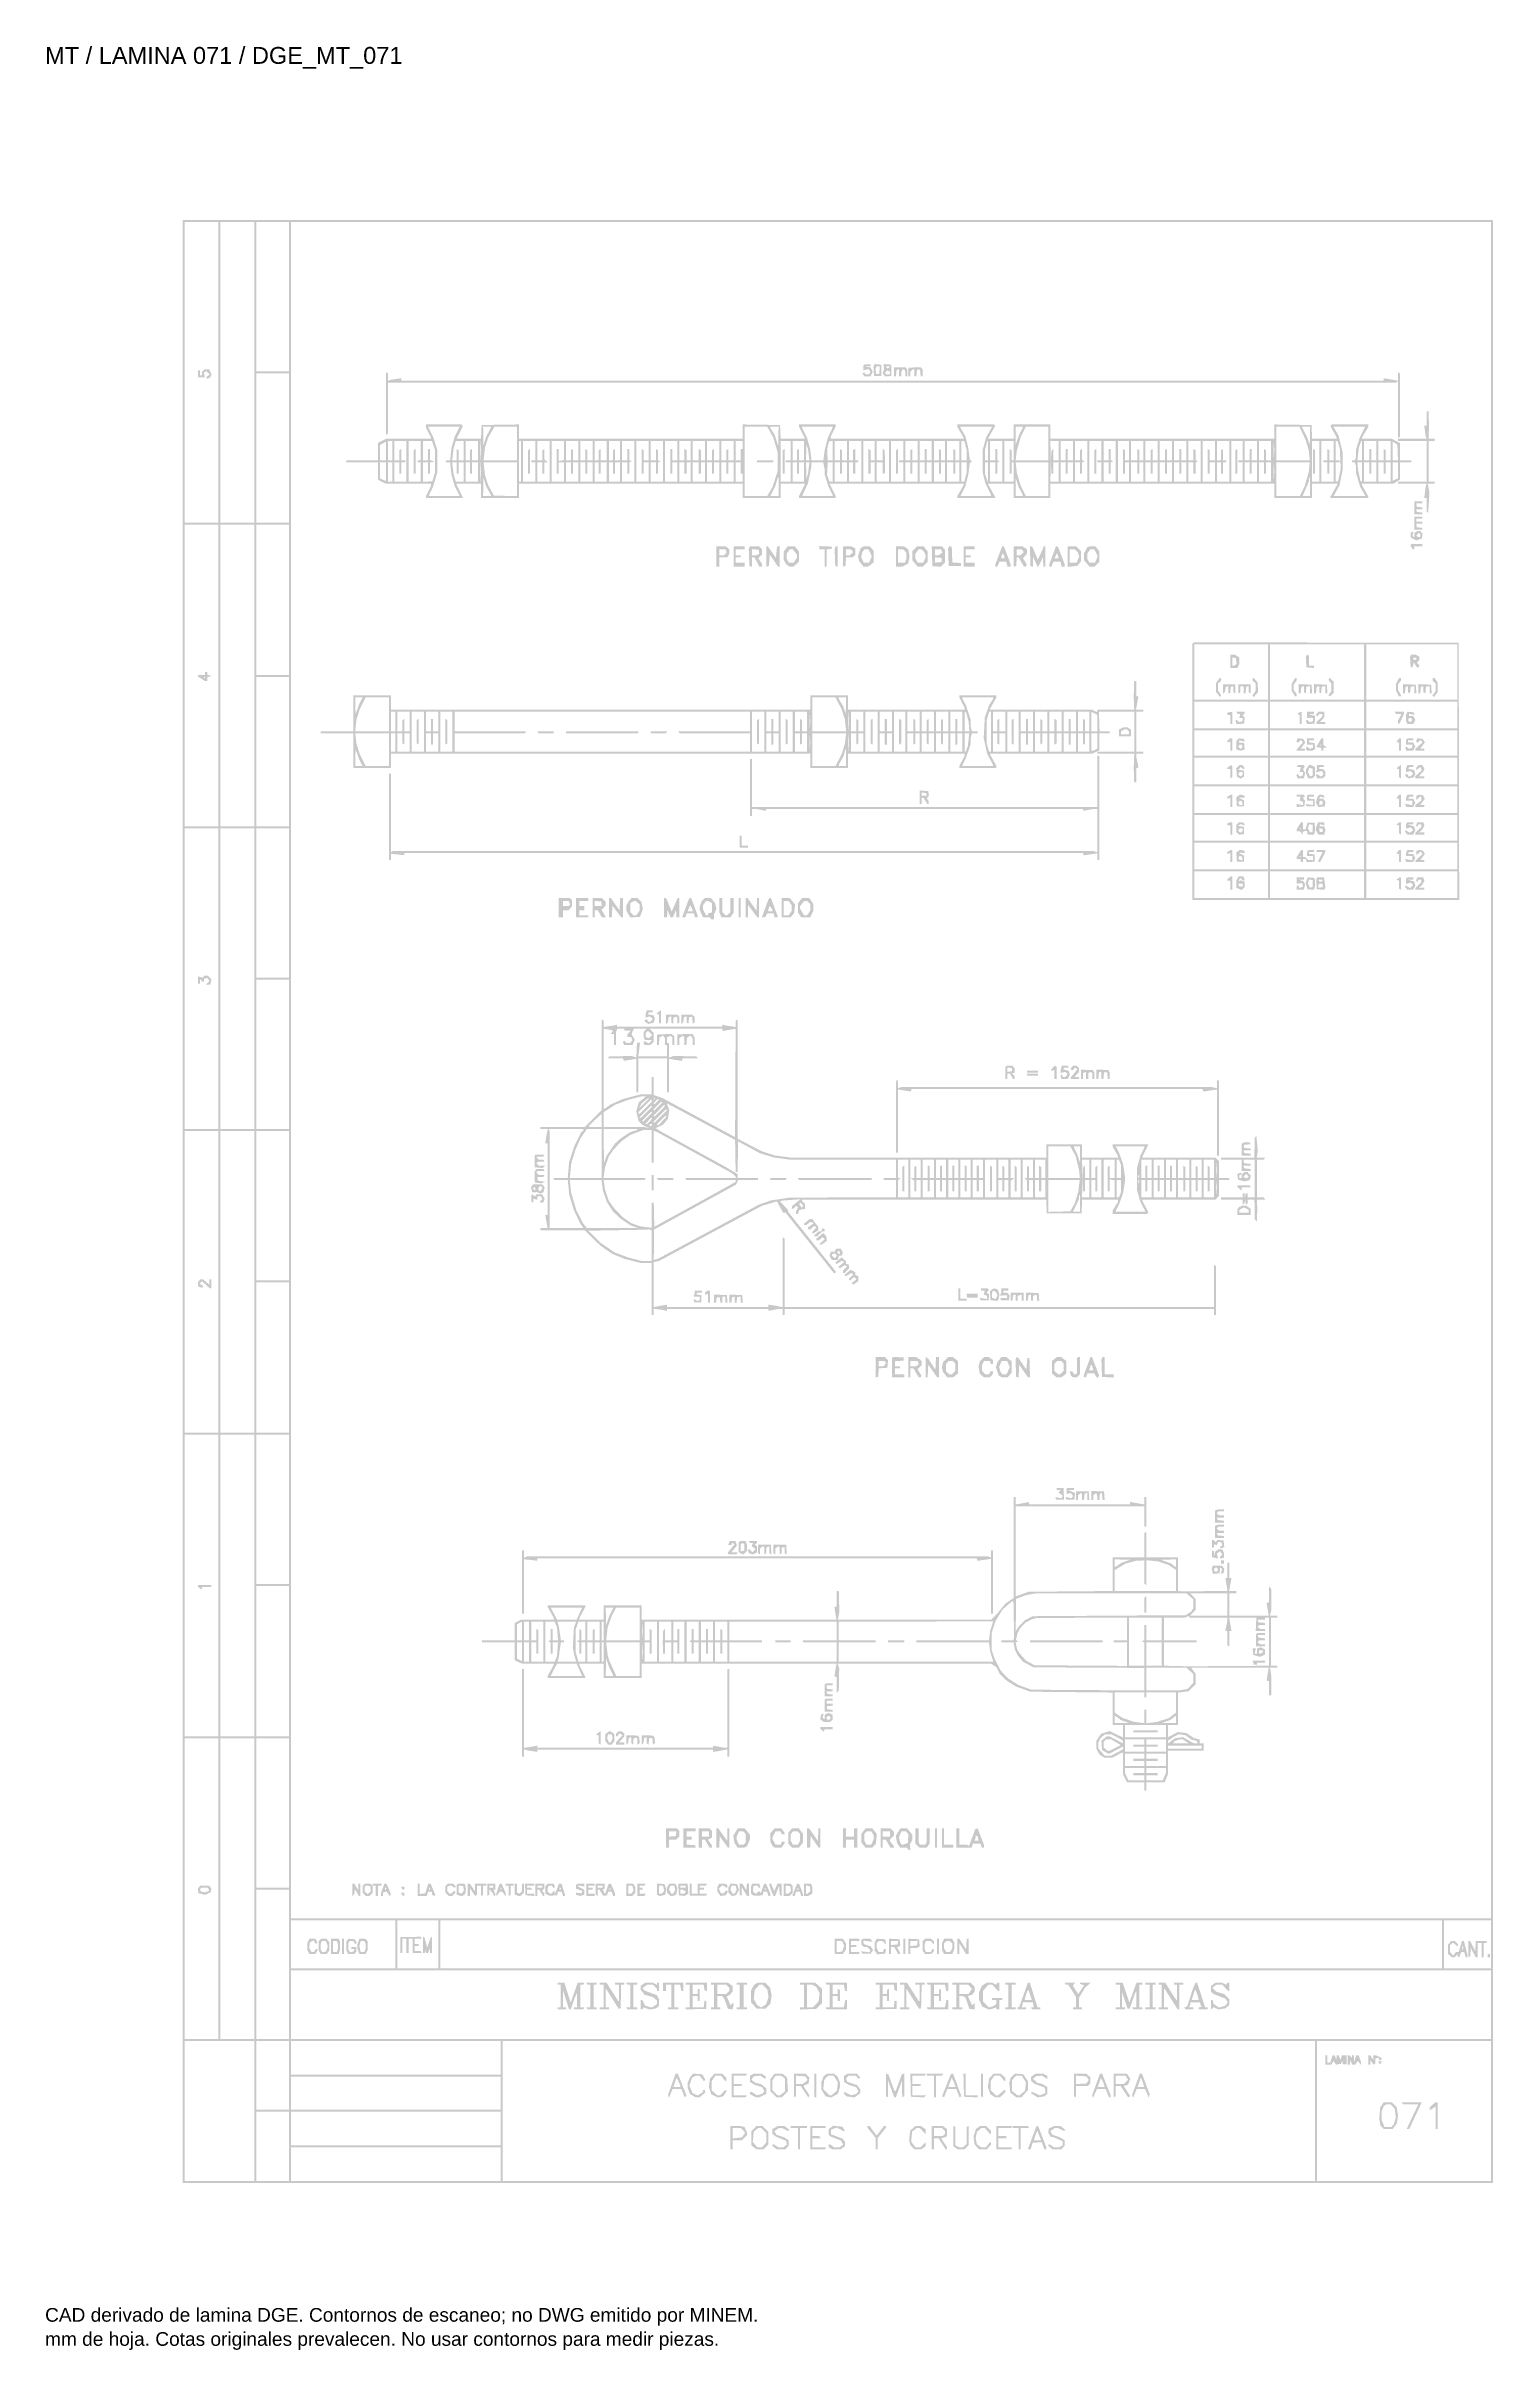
# Paper-space layout 'AN-15-DGE-071' of a CAD drawing. Header units: metres, sheet in millimetres. Extents: x 12 to 192, y 4 to 291.
import ezdxf

# ---------------------------------------------------------------- set-up
doc = ezdxf.new("R2010")
doc.units = ezdxf.units.M
doc.layers.add('DGE_DATOS', color=7, linetype='Continuous', lineweight=0)
doc.layers.add('DGE_RELLENO', color=7, linetype='Continuous', lineweight=0)
doc.styles.add('DGE_ARIAL', font='arial.ttf')

# ---------------------------------------------------------------- blocks, each defined once
blk = doc.blocks.new('LP_REF_DGE_MT_071')
at = {"layer": 'DGE_RELLENO'}
h = blk.add_hatch(color=7, dxfattribs=at)
h.paths.add_polyline_path([(29.1302, 147.4231), (29.1302, 25.2443), (110.711, 25.2443), (192.2918, 25.2443), (192.2918, 147.4231), (192.2918, 269.6019), (110.711, 269.6019), (29.1302, 269.6019)], flags=0)
h.paths.add_polyline_path([(33.5847, 250.6387), (33.5847, 231.9301), (31.4847, 231.9301), (29.3848, 231.9301), (29.3848, 250.6387), (29.3848, 269.3473), (31.4847, 269.3473), (33.5847, 269.3473)], flags=0)
h.paths.add_polyline_path([(38.0392, 250.6387), (38.0392, 231.9301), (35.9392, 231.9301), (33.8392, 231.9301), (33.8392, 250.6387), (33.8392, 269.3473), (35.9392, 269.3473), (38.0392, 269.3473)], flags=0)
h.paths.add_polyline_path([(42.3664, 260.0566), (42.3664, 250.766), (40.3301, 250.766), (38.2937, 250.766), (38.2937, 260.0566), (38.2937, 269.3473), (40.3301, 269.3473), (42.3664, 269.3473)], flags=0)
h.paths.add_polyline_path([(192.0373, 163.7772), (192.0373, 58.2071), (117.3291, 58.2071), (42.621, 58.2071), (42.621, 163.7772), (42.621, 269.3473), (117.3291, 269.3473), (192.0373, 269.3473)], flags=0)
h.paths.add_polyline_path([(42.3664, 241.2207), (42.3664, 231.9301), (40.3301, 231.9301), (38.2937, 231.9301), (38.2937, 241.2207), (38.2937, 250.5114), (40.3301, 250.5114), (42.3664, 250.5114)], flags=0)
h.paths.add_polyline_path([(33.5847, 212.9033), (33.5847, 194.131), (31.4847, 194.131), (29.3848, 194.131), (29.3848, 212.9033), (29.3848, 231.6755), (31.4847, 231.6755), (33.5847, 231.6755)], flags=0)
h.paths.add_polyline_path([(38.0392, 212.9033), (38.0392, 194.131), (35.9392, 194.131), (33.8392, 194.131), (33.8392, 212.9033), (33.8392, 231.6755), (35.9392, 231.6755), (38.0392, 231.6755)], flags=0)
h.paths.add_polyline_path([(42.3664, 222.3212), (42.3664, 212.9669), (40.3301, 212.9669), (38.2937, 212.9669), (38.2937, 222.3212), (38.2937, 231.6755), (40.3301, 231.6755), (42.3664, 231.6755)], flags=0)
h.paths.add_polyline_path([(42.3664, 203.4217), (42.3664, 194.131), (40.3301, 194.131), (38.2937, 194.131), (38.2937, 203.4217), (38.2937, 212.7124), (40.3301, 212.7124), (42.3664, 212.7124)], flags=0)
h.paths.add_polyline_path([(33.5847, 175.1678), (33.5847, 156.4592), (31.4847, 156.4592), (29.3848, 156.4592), (29.3848, 175.1678), (29.3848, 193.8765), (31.4847, 193.8765), (33.5847, 193.8765)], flags=0)
h.paths.add_polyline_path([(38.0392, 175.1678), (38.0392, 156.4592), (35.9392, 156.4592), (33.8392, 156.4592), (33.8392, 175.1678), (33.8392, 193.8765), (35.9392, 193.8765), (38.0392, 193.8765)], flags=0)
h.paths.add_polyline_path([(42.3664, 184.5858), (42.3664, 175.2951), (40.3301, 175.2951), (38.2937, 175.2951), (38.2937, 184.5858), (38.2937, 193.8765), (40.3301, 193.8765), (42.3664, 193.8765)], flags=0)
h.paths.add_polyline_path([(42.3664, 165.7499), (42.3664, 156.4592), (40.3301, 156.4592), (38.2937, 156.4592), (38.2937, 165.7499), (38.2937, 175.0406), (40.3301, 175.0406), (42.3664, 175.0406)], flags=0)
h.paths.add_polyline_path([(33.5847, 137.4324), (33.5847, 118.6602), (31.4847, 118.6602), (29.3848, 118.6602), (29.3848, 137.4324), (29.3848, 156.2047), (31.4847, 156.2047), (33.5847, 156.2047)], flags=0)
h.paths.add_polyline_path([(38.0392, 137.4324), (38.0392, 118.6602), (35.9392, 118.6602), (33.8392, 118.6602), (33.8392, 137.4324), (33.8392, 156.2047), (35.9392, 156.2047), (38.0392, 156.2047)], flags=0)
h.paths.add_polyline_path([(42.3664, 146.914), (42.3664, 137.6233), (40.3301, 137.6233), (38.2937, 137.6233), (38.2937, 146.914), (38.2937, 156.2047), (40.3301, 156.2047), (42.3664, 156.2047)], flags=0)
h.paths.add_polyline_path([(42.3664, 128.0145), (42.3664, 118.6602), (40.3301, 118.6602), (38.2937, 118.6602), (38.2937, 128.0145), (38.2937, 137.3688), (40.3301, 137.3688), (42.3664, 137.3688)], flags=0)
h.paths.add_polyline_path([(33.5847, 99.6333), (33.5847, 80.8611), (31.4847, 80.8611), (29.3848, 80.8611), (29.3848, 99.6333), (29.3848, 118.4056), (31.4847, 118.4056), (33.5847, 118.4056)], flags=0)
h.paths.add_polyline_path([(38.0392, 99.6333), (38.0392, 80.8611), (35.9392, 80.8611), (33.8392, 80.8611), (33.8392, 99.6333), (33.8392, 118.4056), (35.9392, 118.4056), (38.0392, 118.4056)], flags=0)
h.paths.add_polyline_path([(42.3664, 109.1149), (42.3664, 99.8243), (40.3301, 99.8243), (38.2937, 99.8243), (38.2937, 109.1149), (38.2937, 118.4056), (40.3301, 118.4056), (42.3664, 118.4056)], flags=0)
h.paths.add_polyline_path([(42.3664, 90.2154), (42.3664, 80.8611), (40.3301, 80.8611), (38.2937, 80.8611), (38.2937, 90.2154), (38.2937, 99.5697), (40.3301, 99.5697), (42.3664, 99.5697)], flags=0)
h.paths.add_polyline_path([(33.5847, 61.8979), (33.5847, 43.1893), (31.4847, 43.1893), (29.3848, 43.1893), (29.3848, 61.8979), (29.3848, 80.6065), (31.4847, 80.6065), (33.5847, 80.6065)], flags=0)
h.paths.add_polyline_path([(38.0392, 61.8979), (38.0392, 43.1893), (35.9392, 43.1893), (33.8392, 43.1893), (33.8392, 61.8979), (33.8392, 80.6065), (35.9392, 80.6065), (38.0392, 80.6065)], flags=0)
h.paths.add_polyline_path([(42.3664, 71.3159), (42.3664, 62.0252), (40.3301, 62.0252), (38.2937, 62.0252), (38.2937, 71.3159), (38.2937, 80.6065), (40.3301, 80.6065), (42.3664, 80.6065)], flags=0)
h.paths.add_polyline_path([(42.3664, 52.48), (42.3664, 43.1893), (40.3301, 43.1893), (38.2937, 43.1893), (38.2937, 52.48), (38.2937, 61.7707), (40.3301, 61.7707), (42.3664, 61.7707)], flags=0)
h.paths.add_polyline_path([(55.6026, 54.9617), (55.6026, 51.9709), (49.1118, 51.9709), (42.621, 51.9709), (42.621, 54.9617), (42.621, 57.9526), (49.1118, 57.9526), (55.6026, 57.9526)], flags=0)
h.paths.add_polyline_path([(60.948, 54.9617), (60.948, 51.9709), (58.4026, 51.9709), (55.8572, 51.9709), (55.8572, 54.9617), (55.8572, 57.9526), (58.4026, 57.9526), (60.948, 57.9526)], flags=0)
h.paths.add_polyline_path([(185.9283, 54.9617), (185.9283, 51.9709), (123.5654, 51.9709), (61.2025, 51.9709), (61.2025, 54.9617), (61.2025, 57.9526), (123.5654, 57.9526), (185.9283, 57.9526)], flags=0)
h.paths.add_polyline_path([(192.0373, 54.9617), (192.0373, 51.9709), (189.1101, 51.9709), (186.1828, 51.9709), (186.1828, 54.9617), (186.1828, 57.9526), (189.1101, 57.9526), (192.0373, 57.9526)], flags=0)
h.paths.add_polyline_path([(192.0373, 47.4528), (192.0373, 43.1893), (117.3291, 43.1893), (42.621, 43.1893), (42.621, 47.4528), (42.621, 51.7164), (117.3291, 51.7164), (192.0373, 51.7164)], flags=0)
h.paths.add_polyline_path([(38.0392, 34.2168), (38.0392, 25.4988), (33.712, 25.4988), (29.3848, 25.4988), (29.3848, 34.2168), (29.3848, 42.9348), (33.712, 42.9348), (38.0392, 42.9348)], flags=0)
h.paths.add_polyline_path([(42.3664, 38.6712), (42.3664, 34.4077), (40.3301, 34.4077), (38.2937, 34.4077), (38.2937, 38.6712), (38.2937, 42.9348), (40.3301, 42.9348), (42.3664, 42.9348)], flags=0)
h.paths.add_polyline_path([(68.7115, 40.8348), (68.7115, 38.7349), (55.6663, 38.7349), (42.621, 38.7349), (42.621, 40.8348), (42.621, 42.9348), (55.6663, 42.9348), (68.7115, 42.9348)], flags=0)
h.paths.add_polyline_path([(170.1467, 34.2168), (170.1467, 25.4988), (119.5564, 25.4988), (68.9661, 25.4988), (68.9661, 34.2168), (68.9661, 42.9348), (119.5564, 42.9348), (170.1467, 42.9348)], flags=0)
h.paths.add_polyline_path([(192.0373, 34.2168), (192.0373, 25.4988), (181.2193, 25.4988), (170.4012, 25.4988), (170.4012, 34.2168), (170.4012, 42.9348), (181.2193, 42.9348), (192.0373, 42.9348)], flags=0)
h.paths.add_polyline_path([(68.7115, 36.444), (68.7115, 34.4077), (55.6663, 34.4077), (42.621, 34.4077), (42.621, 36.444), (42.621, 38.4803), (55.6663, 38.4803), (68.7115, 38.4803)], flags=0)
h.paths.add_polyline_path([(42.3664, 29.826), (42.3664, 25.4988), (40.3301, 25.4988), (38.2937, 25.4988), (38.2937, 29.826), (38.2937, 34.1532), (40.3301, 34.1532), (42.3664, 34.1532)], flags=0)
h.paths.add_polyline_path([(68.7115, 32.0532), (68.7115, 29.9533), (55.6663, 29.9533), (42.621, 29.9533), (42.621, 32.0532), (42.621, 34.1532), (55.6663, 34.1532), (68.7115, 34.1532)], flags=0)
h.paths.add_polyline_path([(68.7115, 27.5988), (68.7115, 25.4988), (55.6663, 25.4988), (42.621, 25.4988), (42.621, 27.5988), (42.621, 29.6987), (55.6663, 29.6987), (68.7115, 29.6987)], flags=0)
h.paths.add_polyline_path([(31.7011, 250.8678), (31.5484, 250.7151), (31.5484, 250.486), (31.5484, 250.2569), (31.4211, 250.2569), (31.2938, 250.2569), (31.2938, 250.5751), (31.2938, 250.8932), (31.1666, 250.8932), (31.0393, 250.8932), (31.0393, 250.4478), (31.0393, 250.0023), (31.4671, 250.0023), (31.8949, 250.0023), (31.8369, 250.3056), (31.7789, 250.6089), (31.9304, 250.7025), (32.0819, 250.7961), (32.2924, 250.5823), (32.5029, 250.3686), (32.2576, 250.1868), (32.0124, 250.005), (32.0931, 249.9243), (32.1737, 249.8436), (32.373, 249.9201), (32.5723, 249.9966), (32.6498, 250.1985), (32.7273, 250.4004), (32.586, 250.7104), (32.4447, 251.0205), (32.1493, 251.0205), (31.8538, 251.0205)], flags=0)
h.paths.add_polyline_path([(113.9777, 251.572), (113.8928, 251.4872), (113.8928, 251.1878), (113.8928, 250.8884), (114.2246, 250.9717), (114.5565, 251.055), (114.6583, 250.8902), (114.7602, 250.7254), (114.6947, 250.5548), (114.6292, 250.3842), (114.3958, 250.3842), (114.1624, 250.3842), (114.0824, 250.5135), (114.0025, 250.6428), (113.8778, 250.5658), (113.7532, 250.4888), (113.9022, 250.3092), (114.0512, 250.1296), (114.413, 250.1296), (114.7748, 250.1296), (114.9196, 250.4003), (115.0644, 250.6709), (114.931, 250.9638), (114.7975, 251.2568), (114.4406, 251.3105), (114.0837, 251.3642), (114.4337, 251.3832), (114.7837, 251.4023), (114.7837, 251.5296), (114.7837, 251.6568), (114.4231, 251.6568), (114.0625, 251.6568)], flags=0)
h.paths.add_polyline_path([(115.2203, 251.4886), (115.1495, 251.3042), (115.1893, 250.7487), (115.2292, 250.1932), (115.6746, 250.1932), (116.1201, 250.1932), (116.1201, 250.8932), (116.1201, 251.5932), (115.7055, 251.6332), (115.291, 251.6731)], flags=0)
h.paths.add_polyline_path([(115.905, 250.925), (115.8655, 250.4478), (115.6746, 250.4478), (115.4837, 250.4478), (115.4418, 250.7434), (115.3999, 251.039), (115.4696, 251.2207), (115.5393, 251.4023), (115.7419, 251.4023), (115.9445, 251.4023)], flags=0)
h.paths.add_polyline_path([(116.446, 251.3152), (116.4748, 250.9569), (116.3786, 250.7325), (116.2825, 250.5082), (116.445, 250.3124), (116.6075, 250.1166), (117.0001, 250.1549), (117.3928, 250.1932), (117.3928, 250.8932), (117.3928, 251.5932), (116.905, 251.6333), (116.4173, 251.6735)], flags=0)
h.paths.add_polyline_path([(117.1, 251.2496), (116.9473, 251.0969), (116.7946, 251.2496), (116.6419, 251.4023), (116.9473, 251.4023), (117.2528, 251.4023)], flags=0)
h.paths.add_polyline_path([(117.2019, 250.5614), (117.2019, 250.3842), (116.9685, 250.3842), (116.7352, 250.3842), (116.6515, 250.4679), (116.5677, 250.5516), (116.7032, 250.7149), (116.8387, 250.8781), (117.0203, 250.8084), (117.2019, 250.7387)], flags=0)
h.paths.add_polyline_path([(117.7109, 250.6975), (117.7109, 250.1296), (117.8302, 250.1296), (117.9494, 250.1296), (117.9892, 250.5334), (118.0291, 250.9373), (118.1882, 250.9895), (118.3473, 251.0417), (118.3473, 250.5857), (118.3473, 250.1296), (118.4746, 250.1296), (118.6018, 250.1296), (118.6038, 250.416), (118.6057, 250.7023), (118.7168, 250.8777), (118.8279, 251.0531), (118.9694, 250.9657), (119.1109, 250.8782), (119.1109, 250.5039), (119.1109, 250.1296), (119.2382, 250.1296), (119.3655, 250.1296), (119.3635, 250.5432), (119.3616, 250.9569), (119.2681, 251.1027), (119.1746, 251.2486), (118.4428, 251.257), (117.7109, 251.2654)], flags=0)
h.paths.add_polyline_path([(119.4927, 250.682), (119.4927, 250.1296), (119.62, 250.1296), (119.7473, 250.1296), (119.7473, 250.4223), (119.7473, 250.7151), (119.9, 250.8678), (120.0527, 251.0205), (120.1546, 251.0205), (120.2564, 251.0205), (120.2564, 250.5751), (120.2564, 250.1296), (120.3756, 250.1296), (120.4948, 250.1296), (120.5347, 250.5432), (120.5745, 250.9569), (120.7655, 250.9569), (120.9564, 250.9569), (120.9962, 250.5432), (121.0361, 250.1296), (121.1553, 250.1296), (121.2745, 250.1296), (121.2726, 250.5432), (121.2706, 250.9569), (121.175, 251.1073), (121.0794, 251.2576), (120.2861, 251.246), (119.4927, 251.2343)], flags=0)
h.paths.add_polyline_path([(54.4572, 246.757), (54.4572, 242.8602), (54.5844, 242.9389), (54.7117, 243.0175), (54.7117, 246.1909), (54.7117, 249.3642), (117.4671, 249.3642), (180.2225, 249.3642), (180.3391, 249.4362), (180.4556, 249.5083), (180.4556, 245.9934), (180.4556, 242.4784), (180.5829, 242.5571), (180.7102, 242.6357), (180.7102, 246.5661), (180.7102, 250.4964), (180.5829, 250.5751), (180.4556, 250.6537), (180.4556, 250.1212), (180.4556, 249.5887), (180.042, 249.6716), (179.6284, 249.7546), (179.1511, 249.8311), (178.6738, 249.9076), (178.6738, 249.7641), (178.6738, 249.6205), (117.52, 249.6205), (56.3662, 249.6205), (56.3662, 249.7623), (56.3662, 249.904), (55.7617, 249.8186), (55.1572, 249.7333), (54.9344, 249.6683), (54.7117, 249.6034), (54.7117, 250.0499), (54.7117, 250.4964), (54.5844, 250.5751), (54.4572, 250.6537)], flags=0)
h.paths.add_polyline_path([(184.0192, 244.9116), (184.0192, 244.0207), (183.8756, 244.0207), (183.7319, 244.0207), (183.8165, 243.3828), (183.9011, 242.7449), (183.9738, 242.5555), (184.0465, 242.3662), (182.251, 242.3662), (180.4556, 242.3662), (180.4556, 242.2389), (180.4556, 242.1116), (182.2374, 242.1116), (184.0192, 242.1116), (184.0192, 239.5662), (184.0192, 237.0208), (182.2374, 237.0208), (180.4556, 237.0208), (180.4556, 236.8936), (180.4556, 236.7663), (182.251, 236.7663), (184.0465, 236.7663), (183.9809, 236.5954), (183.9153, 236.4244), (183.8253, 235.7045), (183.7354, 234.9845), (183.8773, 234.9845), (184.0192, 234.9845), (184.0192, 234.0936), (184.0192, 233.2028), (184.1273, 233.2028), (184.2353, 233.2028), (184.3089, 234.4436), (184.3826, 235.6845), (184.2816, 236.2254), (184.1807, 236.7663), (184.609, 236.7663), (185.0374, 236.7663), (185.0374, 236.8936), (185.0374, 237.0208), (184.6556, 237.0208), (184.2738, 237.0208), (184.2738, 239.5662), (184.2738, 242.1116), (184.6556, 242.1116), (185.0374, 242.1116), (185.0374, 242.2389), (185.0374, 242.3662), (184.6528, 242.3662), (184.2682, 242.3662), (184.3009, 243.1616), (184.3337, 243.957), (184.3037, 244.8797), (184.2738, 245.8024), (184.1465, 245.8024), (184.0192, 245.8024)], flags=0)
h.paths.add_polyline_path([(59.4208, 243.9528), (59.4208, 243.7577), (59.7389, 243.1298), (60.0571, 242.5019), (60.0571, 242.434), (60.0571, 242.3662), (57.2521, 242.3662), (54.447, 242.3662), (53.943, 242.109), (53.439, 241.8519), (53.439, 240.7727), (53.439, 239.6935), (51.4663, 239.6935), (49.4936, 239.6935), (49.4936, 239.5662), (49.4936, 239.439), (51.4663, 239.439), (53.439, 239.439), (53.439, 238.3598), (53.439, 237.2806), (53.943, 237.0234), (54.447, 236.7663), (57.2521, 236.7663), (60.0571, 236.7663), (60.0571, 236.6348), (60.0571, 236.5033), (59.7389, 235.8754), (59.4208, 235.2475), (59.4208, 235.116), (59.4208, 234.9845), (61.7116, 234.9845), (64.0025, 234.9845), (64.0025, 235.0518), (64.0025, 235.1191), (63.6207, 235.8754), (63.2389, 236.6318), (63.2389, 236.699), (63.2389, 236.7663), (64.7661, 236.7663), (66.2934, 236.7663), (66.2934, 235.8754), (66.2934, 234.9845), (68.6479, 234.9845), (71.0024, 234.9845), (71.0024, 235.8754), (71.0024, 236.7663), (84.9386, 236.7663), (98.8748, 236.7663), (98.8748, 235.8754), (98.8748, 234.9845), (101.2293, 234.9845), (103.5838, 234.9845), (103.5838, 235.8754), (103.5838, 236.7663), (105.1129, 236.7663), (106.642, 236.7663), (106.2584, 236.0063), (105.8747, 235.2463), (105.8747, 235.1154), (105.8747, 234.9845), (108.1656, 234.9845), (110.4565, 234.9845), (110.4565, 235.1154), (110.4565, 235.2463), (110.0728, 236.0063), (109.6892, 236.7663), (118.0273, 236.7663), (126.3654, 236.7663), (126.3654, 236.6811), (126.3654, 236.596), (125.9836, 235.9195), (125.6018, 235.2429), (125.6018, 235.1137), (125.6018, 234.9845), (127.9563, 234.9845), (130.3108, 234.9845), (130.3108, 235.0438), (130.3108, 235.103), (129.8537, 235.9347), (129.3965, 236.7663), (130.9991, 236.7663), (132.6017, 236.7663), (132.6017, 235.8754), (132.6017, 234.9845), (134.8926, 234.9845), (137.1834, 234.9845), (137.1834, 235.8754), (137.1834, 236.7663), (151.1196, 236.7663), (165.0558, 236.7663), (165.0558, 235.8754), (165.0558, 234.9845), (167.4103, 234.9845), (169.7649, 234.9845), (169.7649, 235.8754), (169.7649, 236.7663), (171.362, 236.7663), (172.9591, 236.7663), (172.5074, 235.9586), (172.0557, 235.151), (172.0557, 235.0678), (172.0557, 234.9845), (174.4102, 234.9845), (176.7648, 234.9845), (176.7648, 235.0915), (176.7648, 235.1984), (176.3853, 235.8869), (176.0057, 236.5754), (176.0034, 236.6709), (176.0011, 236.7663), (177.942, 236.7668), (179.8829, 236.7673), (180.2965, 237.0195), (180.7102, 237.2716), (180.7102, 238.3553), (180.7102, 239.439), (181.4102, 239.439), (182.1102, 239.439), (182.1102, 239.5662), (182.1102, 239.6935), (181.4102, 239.6935), (180.7102, 239.6935), (180.7102, 240.7727), (180.7102, 241.8519), (180.2062, 242.109), (179.7021, 242.3662), (177.8516, 242.3662), (176.0011, 242.3662), (176.0033, 242.4616), (176.0055, 242.5571), (176.383, 243.1934), (176.7604, 243.8298), (176.7626, 243.9889), (176.7648, 244.1479), (174.4814, 244.1479), (172.198, 244.1479), (172.1293, 244.0367), (172.0605, 243.9254), (172.4376, 243.2412), (172.8147, 242.5571), (172.8171, 242.4616), (172.8194, 242.3662), (171.2979, 242.3662), (169.7765, 242.3662), (169.7388, 243.2252), (169.7012, 244.0843), (167.3785, 244.119), (165.0558, 244.1537), (165.0558, 243.2599), (165.0558, 242.3662), (151.1196, 242.3662), (137.1834, 242.3662), (137.1834, 243.2571), (137.1834, 244.1479), (134.8926, 244.1479), (132.6017, 244.1479), (132.6017, 243.2571), (132.6017, 242.3662), (131.0046, 242.3662), (129.4074, 242.3662), (129.8585, 243.1728), (130.3096, 243.9794), (130.2254, 244.0637), (130.1411, 244.1479), (127.8714, 244.1479), (125.6018, 244.1479), (125.6018, 243.9991), (125.6018, 243.8504), (125.9836, 243.1738), (126.3654, 242.4973), (126.3654, 242.4317), (126.3654, 242.3662), (118.0928, 242.3662), (109.8201, 242.3662), (109.8201, 242.4977), (109.8201, 242.6292), (110.1383, 243.2571), (110.4565, 243.8849), (110.4565, 244.0164), (110.4565, 244.1479), (108.1656, 244.1479), (105.8747, 244.1479), (105.8747, 244.017), (105.8747, 243.8861), (106.2584, 243.1262), (106.642, 242.3662), (105.1187, 242.3662), (103.5955, 242.3662), (103.5578, 243.2252), (103.5202, 244.0843), (101.1975, 244.119), (98.8748, 244.1537), (98.8748, 243.2599), (98.8748, 242.3662), (84.9386, 242.3662), (71.0024, 242.3662), (71.0024, 243.2599), (71.0024, 244.1537), (68.6797, 244.119), (66.357, 244.0843), (66.3194, 243.2252), (66.2818, 242.3662), (64.7585, 242.3662), (63.2352, 242.3662), (63.6233, 243.1348), (64.0113, 243.9035), (63.9358, 244.0257), (63.8602, 244.1479), (61.6405, 244.1479), (59.4208, 244.1479)], flags=0)
h.paths.add_polyline_path([(63.321, 243.2889), (63.0169, 242.6843), (62.8087, 241.9612), (62.6004, 241.238), (62.5197, 240.4657), (62.439, 239.6935), (62.2101, 239.6935), (61.9812, 239.6935), (61.9025, 239.5662), (61.8239, 239.439), (62.1314, 239.439), (62.439, 239.439), (62.5197, 238.6667), (62.6004, 237.8945), (62.8087, 237.1713), (63.0169, 236.4481), (63.321, 235.8436), (63.625, 235.2391), (61.7138, 235.2391), (59.8026, 235.2391), (59.8026, 235.3078), (59.8026, 235.3765), (60.0428, 235.8487), (60.2831, 236.3209), (60.571, 237.2754), (60.8589, 238.2299), (60.8589, 239.5662), (60.8589, 240.9026), (60.5926, 241.7515), (60.3262, 242.6005), (59.9986, 243.247), (59.671, 243.8934), (61.648, 243.8934), (63.625, 243.8934)], flags=0)
h.paths.add_polyline_path([(67.2341, 243.2297), (66.8978, 242.5661), (66.7354, 242.0525), (66.5731, 241.5389), (66.5605, 242.7162), (66.5479, 243.8934), (67.0592, 243.8934), (67.5704, 243.8934)], flags=0)
h.paths.add_polyline_path([(70.7479, 241.7935), (70.7479, 239.6935), (68.6731, 239.6935), (66.5984, 239.6935), (66.6916, 240.4889), (66.7848, 241.2844), (66.9821, 241.9009), (67.1793, 242.5174), (67.573, 243.2054), (67.9666, 243.8934), (69.3572, 243.8934), (70.7479, 243.8934)], flags=0)
h.paths.add_polyline_path([(102.2864, 243.2177), (102.6677, 242.542), (102.9447, 241.6118), (103.2218, 240.6815), (103.2194, 239.516), (103.217, 238.3504), (102.9065, 237.3728), (102.5961, 236.3951), (102.2573, 235.8171), (101.9186, 235.2391), (100.524, 235.2391), (99.1294, 235.2391), (99.1294, 239.5662), (99.1294, 243.8934), (100.5172, 243.8934), (101.905, 243.8934)], flags=0)
h.paths.add_polyline_path([(103.3225, 242.6525), (103.3156, 241.4116), (103.0851, 242.1325), (102.8546, 242.8533), (102.5829, 243.2929), (102.3111, 243.7325), (102.3111, 243.813), (102.3111, 243.8934), (102.8202, 243.8934), (103.3293, 243.8934)], flags=0)
h.paths.add_polyline_path([(110.0747, 243.8424), (110.0747, 243.7914), (109.7659, 243.125), (109.4571, 242.4585), (109.2617, 241.6806), (109.0662, 240.9026), (108.9899, 240.298), (108.9136, 239.6935), (108.1753, 239.6935), (107.437, 239.6935), (107.3516, 240.4204), (107.2662, 241.1474), (107.0632, 241.8522), (106.8603, 242.5571), (106.5584, 243.1574), (106.2565, 243.7577), (106.2565, 243.8255), (106.2565, 243.8934), (108.1656, 243.8934), (110.0747, 243.8934)], flags=0)
h.paths.add_polyline_path([(129.5609, 243.2252), (129.1907, 242.5571), (128.9753, 241.797), (128.76, 241.0369), (128.7609, 239.5698), (128.7618, 238.1026), (128.919, 237.4663), (129.0762, 236.8299), (129.4389, 236.1018), (129.8017, 235.3736), (129.8017, 235.3063), (129.8017, 235.2391), (127.8905, 235.2391), (125.9793, 235.2391), (126.2902, 235.8527), (126.6012, 236.4663), (126.7886, 237.2208), (126.976, 237.9754), (127.0608, 238.673), (127.1456, 239.3706), (127.2964, 239.4684), (127.4472, 239.5662), (127.2964, 239.6641), (127.1456, 239.7619), (127.0608, 240.4595), (126.976, 241.1571), (126.7885, 241.9207), (126.6011, 242.6843), (126.2923, 243.2161), (125.9836, 243.7478), (125.9836, 243.8206), (125.9836, 243.8934), (127.9574, 243.8934), (129.9312, 243.8934)], flags=0)
h.paths.add_polyline_path([(133.7471, 243.8235), (133.7471, 243.7535), (133.5399, 243.3527), (133.3326, 242.9519), (133.1037, 242.3091), (132.8748, 241.6662), (132.8655, 242.7798), (132.8562, 243.8934), (133.3017, 243.8934), (133.7471, 243.8934)], flags=0)
h.paths.add_polyline_path([(136.9289, 241.7935), (136.9289, 239.6935), (134.895, 239.6935), (132.8611, 239.6935), (132.9322, 240.298), (133.0033, 240.9026), (133.2603, 241.7902), (133.5173, 242.6779), (133.8252, 243.2857), (134.1332, 243.8934), (135.5311, 243.8934), (136.9289, 243.8934)], flags=0)
h.paths.add_polyline_path([(168.5882, 243.0343), (168.988, 242.1753), (169.1748, 241.5389), (169.3616, 240.9026), (169.4203, 240.298), (169.479, 239.6935), (167.3947, 239.6935), (165.3104, 239.6935), (165.3104, 241.7935), (165.3104, 243.8934), (166.7494, 243.8934), (168.1884, 243.8934)], flags=0)
h.paths.add_polyline_path([(169.4977, 242.7162), (169.4851, 241.5389), (169.3228, 242.0525), (169.1605, 242.5661), (168.8242, 243.2297), (168.4879, 243.8934), (168.9991, 243.8934), (169.5103, 243.8934)], flags=0)
h.paths.add_polyline_path([(176.0612, 243.25), (175.7351, 242.6065), (175.488, 241.8182), (175.2408, 241.0298), (175.2392, 240.563), (175.2375, 240.0961), (175.1603, 239.8948), (175.083, 239.6935), (174.9057, 239.6935), (174.7284, 239.6935), (174.7284, 239.5662), (174.7284, 239.439), (174.9057, 239.439), (175.083, 239.439), (175.1603, 239.2377), (175.2375, 239.0363), (175.2375, 238.5832), (175.2375, 238.1301), (175.4934, 237.271), (175.7492, 236.4118), (176.077, 235.8255), (176.4047, 235.2391), (174.4334, 235.2391), (172.462, 235.2391), (172.8217, 235.9072), (173.1813, 236.5754), (173.3822, 237.5564), (173.583, 238.5374), (173.5821, 239.5927), (173.5812, 240.648), (173.3271, 241.7079), (173.073, 242.7678), (172.7432, 243.3306), (172.4134, 243.8934), (174.4003, 243.8934), (176.3872, 243.8934)], flags=0)
h.paths.add_polyline_path([(55.2208, 240.9026), (55.2208, 239.6935), (54.9663, 239.6935), (54.7117, 239.6935), (54.7117, 240.9026), (54.7117, 242.1116), (54.9663, 242.1116), (55.2208, 242.1116)], flags=0)
h.paths.add_polyline_path([(57.0026, 239.5662), (57.0026, 237.0208), (56.239, 237.0208), (55.4753, 237.0208), (55.4753, 238.2299), (55.4753, 239.439), (55.7935, 239.439), (56.1117, 239.439), (56.1117, 238.739), (56.1117, 238.039), (56.239, 238.039), (56.3662, 238.039), (56.3662, 238.739), (56.3662, 239.439), (56.6208, 239.439), (56.8753, 239.439), (56.8753, 239.5662), (56.8753, 239.6935), (56.6208, 239.6935), (56.3662, 239.6935), (56.3662, 240.401), (56.3662, 241.1085), (56.239, 241.0298), (56.1117, 240.9512), (56.1117, 240.3223), (56.1117, 239.6935), (55.7935, 239.6935), (55.4753, 239.6935), (55.4753, 240.9026), (55.4753, 242.1116), (56.239, 242.1116), (57.0026, 242.1116)], flags=0)
h.paths.add_polyline_path([(58.7844, 240.9026), (58.7844, 239.6935), (58.5935, 239.6935), (58.4026, 239.6935), (58.4026, 239.5662), (58.4026, 239.439), (58.5935, 239.439), (58.7844, 239.439), (58.7844, 238.2299), (58.7844, 237.0208), (58.0208, 237.0208), (57.2571, 237.0208), (57.2571, 239.5662), (57.2571, 242.1116), (58.0208, 242.1116), (58.7844, 242.1116)], flags=0)
h.paths.add_polyline_path([(60.3633, 241.5162), (60.5662, 240.9209), (60.5643, 239.5754), (60.5623, 238.2299), (60.3918, 237.6572), (60.2212, 237.0845), (59.6301, 237.0457), (59.0389, 237.0069), (59.0389, 238.2229), (59.0389, 239.439), (59.3571, 239.439), (59.6753, 239.439), (59.6753, 238.739), (59.6753, 238.039), (59.8026, 238.039), (59.9298, 238.039), (59.9298, 238.7301), (59.9298, 239.4213), (60.2162, 239.4776), (60.5026, 239.5339), (60.2162, 239.6286), (59.9298, 239.7232), (59.9298, 240.4083), (59.9298, 241.0935), (59.8026, 241.0935), (59.6753, 241.0935), (59.6753, 240.3935), (59.6753, 239.6935), (59.3571, 239.6935), (59.0389, 239.6935), (59.0389, 240.9026), (59.0389, 242.1116), (59.5997, 242.1116), (60.1605, 242.1116)], flags=0)
h.paths.add_polyline_path([(64.1298, 240.9026), (64.1298, 239.6935), (63.8116, 239.6935), (63.4934, 239.6935), (63.4934, 240.3223), (63.4934, 240.9512), (63.3662, 241.0298), (63.2389, 241.1085), (63.2389, 240.401), (63.2389, 239.6935), (62.9668, 239.6935), (62.6948, 239.6935), (62.7806, 240.4253), (62.8664, 241.1571), (63.0091, 241.6344), (63.1519, 242.1116), (63.6408, 242.1116), (64.1298, 242.1116)], flags=0)
h.paths.add_polyline_path([(65.9116, 240.9026), (65.9116, 239.6935), (65.5298, 239.6935), (65.148, 239.6935), (65.148, 240.401), (65.148, 241.1085), (65.0207, 241.0298), (64.8934, 240.9512), (64.8934, 240.3223), (64.8934, 239.6935), (64.6389, 239.6935), (64.3843, 239.6935), (64.3843, 240.9026), (64.3843, 242.1116), (65.148, 242.1116), (65.9116, 242.1116)], flags=0)
h.paths.add_polyline_path([(66.2601, 240.3023), (66.2132, 239.6299), (66.2126, 240.9026), (66.212, 242.1753), (66.2595, 241.575), (66.307, 240.9747)], flags=0)
h.paths.add_polyline_path([(71.257, 239.5662), (71.257, 237.0208), (71.1297, 237.0208), (71.0024, 237.0208), (71.0024, 239.5662), (71.0024, 242.1116), (71.1297, 242.1116), (71.257, 242.1116)], flags=0)
h.paths.add_polyline_path([(73.0388, 240.9026), (73.0388, 239.6935), (72.7842, 239.6935), (72.5297, 239.6935), (72.5297, 239.5662), (72.5297, 239.439), (72.7842, 239.439), (73.0388, 239.439), (73.0388, 238.2299), (73.0388, 237.0208), (72.2751, 237.0208), (71.5115, 237.0208), (71.5115, 239.5662), (71.5115, 242.1116), (72.2751, 242.1116), (73.0388, 242.1116)], flags=0)
h.paths.add_polyline_path([(74.8206, 239.5662), (74.8206, 237.0208), (74.0569, 237.0208), (73.2933, 237.0208), (73.2933, 238.2299), (73.2933, 239.439), (73.6115, 239.439), (73.9297, 239.439), (73.9297, 238.739), (73.9297, 238.039), (74.0569, 238.039), (74.1842, 238.039), (74.1842, 238.739), (74.1842, 239.439), (74.4069, 239.443), (74.6297, 239.4471), (74.4069, 239.6161), (74.1842, 239.7852), (74.1842, 240.4469), (74.1842, 241.1085), (74.0569, 241.0298), (73.9297, 240.9512), (73.9297, 240.3223), (73.9297, 239.6935), (73.6115, 239.6935), (73.2933, 239.6935), (73.2933, 240.9026), (73.2933, 242.1116), (74.0569, 242.1116), (74.8206, 242.1116)], flags=0)
h.paths.add_polyline_path([(76.6024, 240.9174), (76.6024, 239.7232), (76.2842, 239.6624), (75.966, 239.6015), (75.966, 240.3475), (75.966, 241.0935), (75.8387, 241.0935), (75.7115, 241.0935), (75.7115, 239.5662), (75.7115, 238.039), (75.8387, 238.039), (75.966, 238.039), (75.966, 238.739), (75.966, 239.439), (76.2842, 239.439), (76.6024, 239.439), (76.6024, 238.2299), (76.6024, 237.0208), (75.8387, 237.0208), (75.0751, 237.0208), (75.0751, 239.5662), (75.0751, 242.1116), (75.8387, 242.1116), (76.6024, 242.1116)], flags=0)
h.paths.add_polyline_path([(78.3842, 240.9026), (78.3842, 239.6935), (78.066, 239.6935), (77.7478, 239.6935), (77.7478, 240.3223), (77.7478, 240.9512), (77.6205, 241.0298), (77.4933, 241.1085), (77.4933, 240.401), (77.4933, 239.6935), (77.1751, 239.6935), (76.8569, 239.6935), (76.8569, 240.9026), (76.8569, 242.1116), (77.6205, 242.1116), (78.3842, 242.1116)], flags=0)
h.paths.add_polyline_path([(80.166, 240.9026), (80.166, 239.6935), (79.8478, 239.6935), (79.5296, 239.6935), (79.5296, 240.3223), (79.5296, 240.9512), (79.4023, 241.0298), (79.2751, 241.1085), (79.2751, 240.401), (79.2751, 239.6935), (78.9569, 239.6935), (78.6387, 239.6935), (78.6387, 240.9026), (78.6387, 242.1116), (79.4023, 242.1116), (80.166, 242.1116)], flags=0)
h.paths.add_polyline_path([(81.9477, 240.9026), (81.9477, 239.6935), (81.5659, 239.6935), (81.1841, 239.6935), (81.1841, 240.401), (81.1841, 241.1085), (81.0569, 241.0298), (80.9296, 240.9512), (80.9296, 240.3223), (80.9296, 239.6935), (80.675, 239.6935), (80.4205, 239.6935), (80.4205, 240.9026), (80.4205, 242.1116), (81.1841, 242.1116), (81.9477, 242.1116)], flags=0)
h.paths.add_polyline_path([(83.6023, 240.9026), (83.6023, 239.6935), (83.2841, 239.6935), (82.9659, 239.6935), (82.9659, 240.401), (82.9659, 241.1085), (82.8386, 241.0298), (82.7114, 240.9512), (82.7114, 240.3223), (82.7114, 239.6935), (82.4568, 239.6935), (82.2023, 239.6935), (82.2023, 240.9026), (82.2023, 242.1116), (82.9023, 242.1116), (83.6023, 242.1116)], flags=0)
h.paths.add_polyline_path([(85.3841, 239.5662), (85.3841, 237.0208), (84.6204, 237.0208), (83.8568, 237.0208), (83.8568, 238.2299), (83.8568, 239.439), (84.175, 239.439), (84.4932, 239.439), (84.4932, 238.739), (84.4932, 238.039), (84.6204, 238.039), (84.7477, 238.039), (84.7477, 238.7284), (84.7477, 239.4178), (84.9068, 239.492), (85.0659, 239.5662), (84.9068, 239.6405), (84.7477, 239.7147), (84.7477, 240.4041), (84.7477, 241.0935), (84.6204, 241.0935), (84.4932, 241.0935), (84.4932, 240.3935), (84.4932, 239.6935), (84.175, 239.6935), (83.8568, 239.6935), (83.8568, 240.9026), (83.8568, 242.1116), (84.6204, 242.1116), (85.3841, 242.1116)], flags=0)
h.paths.add_polyline_path([(87.1659, 240.9026), (87.1659, 239.6935), (86.8477, 239.6935), (86.5295, 239.6935), (86.5295, 240.3223), (86.5295, 240.9512), (86.4022, 241.0298), (86.275, 241.1085), (86.275, 239.5738), (86.275, 238.039), (86.4022, 238.039), (86.5295, 238.039), (86.5295, 238.739), (86.5295, 239.439), (86.8477, 239.439), (87.1659, 239.439), (87.1659, 238.2299), (87.1659, 237.0208), (86.4022, 237.0208), (85.6386, 237.0208), (85.6386, 239.5662), (85.6386, 242.1116), (86.4022, 242.1116), (87.1659, 242.1116)], flags=0)
h.paths.add_polyline_path([(88.9477, 239.5662), (88.9477, 237.0208), (88.184, 237.0208), (87.4204, 237.0208), (87.4204, 238.2299), (87.4204, 239.439), (87.7386, 239.439), (88.0568, 239.439), (88.0568, 238.739), (88.0568, 238.039), (88.184, 238.039), (88.3113, 238.039), (88.3113, 238.7284), (88.3113, 239.4178), (88.4704, 239.492), (88.6295, 239.5662), (88.4704, 239.6405), (88.3113, 239.7147), (88.3113, 240.333), (88.3113, 240.9512), (88.184, 241.0298), (88.0568, 241.1085), (88.0568, 240.401), (88.0568, 239.6935), (87.7386, 239.6935), (87.4204, 239.6935), (87.4204, 240.9026), (87.4204, 242.1116), (88.184, 242.1116), (88.9477, 242.1116)], flags=0)
h.paths.add_polyline_path([(90.7295, 240.9026), (90.7295, 239.6935), (90.4113, 239.6935), (90.0931, 239.6935), (90.0931, 240.3935), (90.0931, 241.0935), (89.9658, 241.0935), (89.8386, 241.0935), (89.8386, 239.5662), (89.8386, 238.039), (89.9658, 238.039), (90.0931, 238.039), (90.0931, 238.739), (90.0931, 239.439), (90.4113, 239.439), (90.7295, 239.439), (90.7295, 238.2299), (90.7295, 237.0208), (89.9658, 237.0208), (89.2022, 237.0208), (89.2022, 239.5662), (89.2022, 242.1116), (89.9658, 242.1116), (90.7295, 242.1116)], flags=0)
h.paths.add_polyline_path([(92.384, 240.9026), (92.384, 239.6935), (92.1294, 239.6935), (91.8749, 239.6935), (91.8749, 240.3223), (91.8749, 240.9512), (91.7476, 241.0298), (91.6204, 241.1085), (91.6204, 240.401), (91.6204, 239.6935), (91.3022, 239.6935), (90.984, 239.6935), (90.984, 240.9026), (90.984, 242.1116), (91.684, 242.1116), (92.384, 242.1116)], flags=0)
h.paths.add_polyline_path([(94.1658, 240.9026), (94.1658, 239.6935), (93.9112, 239.6935), (93.6567, 239.6935), (93.6567, 240.3223), (93.6567, 240.9512), (93.5294, 241.0298), (93.4022, 241.1085), (93.4022, 240.401), (93.4022, 239.6935), (93.0203, 239.6935), (92.6385, 239.6935), (92.6385, 240.9026), (92.6385, 242.1116), (93.4022, 242.1116), (94.1658, 242.1116)], flags=0)
h.paths.add_polyline_path([(95.9476, 240.9026), (95.9476, 239.6935), (95.6294, 239.6935), (95.3112, 239.6935), (95.3112, 240.401), (95.3112, 241.1085), (95.1839, 241.0298), (95.0567, 240.9512), (95.0567, 240.3223), (95.0567, 239.6935), (94.7385, 239.6935), (94.4203, 239.6935), (94.4203, 240.9026), (94.4203, 242.1116), (95.1839, 242.1116), (95.9476, 242.1116)], flags=0)
h.paths.add_polyline_path([(97.7294, 240.9026), (97.7294, 239.6935), (97.4112, 239.6935), (97.093, 239.6935), (97.093, 240.401), (97.093, 241.1085), (96.9657, 241.0298), (96.8385, 240.9512), (96.8385, 240.3223), (96.8385, 239.6935), (96.5203, 239.6935), (96.2021, 239.6935), (96.2021, 240.9026), (96.2021, 242.1116), (96.9657, 242.1116), (97.7294, 242.1116)], flags=0)
h.paths.add_polyline_path([(98.8748, 241.6026), (98.8748, 241.0935), (98.7475, 241.0935), (98.6203, 241.0935), (98.6203, 240.3935), (98.6203, 239.6935), (98.3021, 239.6935), (97.9839, 239.6935), (97.9839, 240.9026), (97.9839, 242.1116), (98.4294, 242.1116), (98.8748, 242.1116)], flags=0)
h.paths.add_polyline_path([(104.8566, 240.9026), (104.8566, 239.6935), (104.5384, 239.6935), (104.2202, 239.6935), (104.2202, 239.5662), (104.2202, 239.439), (104.5384, 239.439), (104.8566, 239.439), (104.8566, 238.2299), (104.8566, 237.0208), (104.2202, 237.0208), (103.5838, 237.0208), (103.5838, 239.5662), (103.5838, 242.1116), (104.2202, 242.1116), (104.8566, 242.1116)], flags=0)
h.paths.add_polyline_path([(106.5111, 240.9026), (106.5111, 239.6935), (106.1929, 239.6935), (105.8747, 239.6935), (105.8747, 240.401), (105.8747, 241.1085), (105.7475, 241.0298), (105.6202, 240.9512), (105.6202, 240.3223), (105.6202, 239.6935), (105.3656, 239.6935), (105.1111, 239.6935), (105.1111, 240.9026), (105.1111, 242.1116), (105.8111, 242.1116), (106.5111, 242.1116)], flags=0)
h.paths.add_polyline_path([(110.0747, 240.9026), (110.0747, 239.6935), (109.7565, 239.6935), (109.4383, 239.6935), (109.4237, 240.3617), (109.409, 241.0298), (109.4356, 241.2756), (109.4621, 241.5213), (109.5743, 241.8165), (109.6866, 242.1116), (109.8806, 242.1116), (110.0747, 242.1116)], flags=0)
h.paths.add_polyline_path([(111.8565, 240.9026), (111.8565, 239.6935), (111.5383, 239.6935), (111.2201, 239.6935), (111.2201, 240.3223), (111.2201, 240.9512), (111.0928, 241.0298), (110.9656, 241.1085), (110.9656, 240.401), (110.9656, 239.6935), (110.6474, 239.6935), (110.3292, 239.6935), (110.3292, 240.9026), (110.3292, 242.1116), (111.0928, 242.1116), (111.8565, 242.1116)], flags=0)
h.paths.add_polyline_path([(113.6383, 239.5662), (113.6383, 237.0208), (112.8746, 237.0208), (112.111, 237.0208), (112.111, 238.2299), (112.111, 239.439), (112.3656, 239.439), (112.6201, 239.439), (112.6201, 238.739), (112.6201, 238.039), (112.7474, 238.039), (112.8746, 238.039), (112.8746, 238.739), (112.8746, 239.439), (113.0655, 239.439), (113.2565, 239.439), (113.2565, 239.5662), (113.2565, 239.6935), (113.0655, 239.6935), (112.8746, 239.6935), (112.8746, 240.401), (112.8746, 241.1085), (112.7474, 241.0298), (112.6201, 240.9512), (112.6201, 240.3223), (112.6201, 239.6935), (112.3656, 239.6935), (112.111, 239.6935), (112.111, 240.9026), (112.111, 242.1116), (112.8746, 242.1116), (113.6383, 242.1116)], flags=0)
h.paths.add_polyline_path([(115.2928, 240.9026), (115.2928, 239.6935), (115.0383, 239.6935), (114.7837, 239.6935), (114.7837, 240.3223), (114.7837, 240.9512), (114.6564, 241.0298), (114.5292, 241.1085), (114.5292, 239.5738), (114.5292, 238.039), (114.6564, 238.039), (114.7837, 238.039), (114.7837, 238.739), (114.7837, 239.439), (115.0383, 239.439), (115.2928, 239.439), (115.2928, 238.2299), (115.2928, 237.0208), (114.5928, 237.0208), (113.8928, 237.0208), (113.8928, 239.5662), (113.8928, 242.1116), (114.5928, 242.1116), (115.2928, 242.1116)], flags=0)
h.paths.add_polyline_path([(117.0746, 239.5662), (117.0746, 237.0208), (116.311, 237.0208), (115.5473, 237.0208), (115.5473, 238.2299), (115.5473, 239.439), (115.9291, 239.439), (116.311, 239.439), (116.311, 238.739), (116.311, 238.039), (116.4382, 238.039), (116.5655, 238.039), (116.5813, 238.7708), (116.5971, 239.5026), (116.57, 240.2026), (116.5428, 240.9026), (116.4269, 241.0235), (116.311, 241.1444), (116.311, 240.4189), (116.311, 239.6935), (115.9291, 239.6935), (115.5473, 239.6935), (115.5473, 240.9026), (115.5473, 242.1116), (116.311, 242.1116), (117.0746, 242.1116)], flags=0)
h.paths.add_polyline_path([(118.8564, 240.9026), (118.8564, 239.6935), (118.6018, 239.6935), (118.3473, 239.6935), (118.3473, 239.5662), (118.3473, 239.439), (118.6018, 239.439), (118.8564, 239.439), (118.8564, 238.2299), (118.8564, 237.0208), (118.0928, 237.0208), (117.3291, 237.0208), (117.3291, 239.5662), (117.3291, 242.1116), (118.0928, 242.1116), (118.8564, 242.1116)], flags=0)
h.paths.add_polyline_path([(120.6382, 240.9026), (120.6382, 239.6935), (120.32, 239.6935), (120.0018, 239.6935), (120.0018, 240.401), (120.0018, 241.1085), (119.8746, 241.0298), (119.7473, 240.9512), (119.7473, 240.3223), (119.7473, 239.6935), (119.4291, 239.6935), (119.1109, 239.6935), (119.1109, 240.9026), (119.1109, 242.1116), (119.8746, 242.1116), (120.6382, 242.1116)], flags=0)
h.paths.add_polyline_path([(122.42, 240.9026), (122.42, 239.6935), (122.1018, 239.6935), (121.7836, 239.6935), (121.7836, 240.3935), (121.7836, 241.0935), (121.6564, 241.0935), (121.5291, 241.0935), (121.5291, 240.3935), (121.5291, 239.6935), (121.2109, 239.6935), (120.8927, 239.6935), (120.8927, 240.9026), (120.8927, 242.1116), (121.6564, 242.1116), (122.42, 242.1116)], flags=0)
h.paths.add_polyline_path([(124.0745, 240.9026), (124.0745, 239.6935), (123.82, 239.6935), (123.5654, 239.6935), (123.5654, 240.3223), (123.5654, 240.9512), (123.4381, 241.0298), (123.3109, 241.1085), (123.3109, 240.401), (123.3109, 239.6935), (122.9927, 239.6935), (122.6745, 239.6935), (122.6745, 240.9026), (122.6745, 242.1116), (123.3745, 242.1116), (124.0745, 242.1116)], flags=0)
h.paths.add_polyline_path([(125.8563, 240.9026), (125.8563, 239.6935), (125.6018, 239.6935), (125.3472, 239.6935), (125.3472, 240.3223), (125.3472, 240.9512), (125.2199, 241.0298), (125.0927, 241.1085), (125.0927, 240.401), (125.0927, 239.6935), (124.7109, 239.6935), (124.329, 239.6935), (124.329, 240.9026), (124.329, 242.1116), (125.0927, 242.1116), (125.8563, 242.1116)], flags=0)
h.paths.add_polyline_path([(126.6048, 241.5462), (126.7472, 240.9808), (126.7472, 240.3371), (126.7472, 239.6935), (126.429, 239.6935), (126.1108, 239.6935), (126.1108, 240.9026), (126.1108, 242.1116), (126.2866, 242.1116), (126.4624, 242.1116)], flags=0)
h.paths.add_polyline_path([(129.4199, 240.9026), (129.4199, 239.6935), (129.229, 239.6935), (129.0381, 239.6935), (129.0381, 240.328), (129.0381, 240.9626), (129.1917, 241.5371), (129.3454, 242.1116), (129.3827, 242.1116), (129.4199, 242.1116)], flags=0)
h.paths.add_polyline_path([(131.2017, 239.5662), (131.2017, 237.0208), (130.4381, 237.0208), (129.6744, 237.0208), (129.6744, 238.2299), (129.6744, 239.439), (129.9926, 239.439), (130.3108, 239.439), (130.3108, 238.739), (130.3108, 238.039), (130.4381, 238.039), (130.5653, 238.039), (130.5653, 238.7284), (130.5653, 239.4178), (130.7244, 239.492), (130.8835, 239.5662), (130.7244, 239.6405), (130.5653, 239.7147), (130.5653, 240.4041), (130.5653, 241.0935), (130.4381, 241.0935), (130.3108, 241.0935), (130.3108, 240.3935), (130.3108, 239.6935), (129.9926, 239.6935), (129.6744, 239.6935), (129.6744, 240.9026), (129.6744, 242.1116), (130.4381, 242.1116), (131.2017, 242.1116)], flags=0)
h.paths.add_polyline_path([(132.6017, 240.9026), (132.6017, 239.6935), (132.4744, 239.6935), (132.3471, 239.6935), (132.3471, 240.3223), (132.3471, 240.9512), (132.2199, 241.0298), (132.0926, 241.1085), (132.0926, 239.5738), (132.0926, 238.039), (132.2199, 238.039), (132.3471, 238.039), (132.3471, 238.739), (132.3471, 239.439), (132.4744, 239.439), (132.6017, 239.439), (132.6017, 238.2299), (132.6017, 237.0208), (132.029, 237.0208), (131.4562, 237.0208), (131.4562, 239.5662), (131.4562, 242.1116), (132.029, 242.1116), (132.6017, 242.1116)], flags=0)
h.paths.add_polyline_path([(138.2016, 240.9026), (138.2016, 239.6935), (137.8834, 239.6935), (137.5652, 239.6935), (137.5652, 240.4189), (137.5652, 241.1444), (137.4456, 241.0235), (137.326, 240.9026), (137.2776, 240.2662), (137.2293, 239.6299), (137.2064, 240.8708), (137.1834, 242.1116), (137.6925, 242.1116), (138.2016, 242.1116)], flags=0)
h.paths.add_polyline_path([(139.9834, 240.9026), (139.9834, 239.6935), (139.6652, 239.6935), (139.347, 239.6935), (139.347, 240.3935), (139.347, 241.0935), (139.2198, 241.0935), (139.0925, 241.0935), (139.0925, 240.3935), (139.0925, 239.6935), (138.7743, 239.6935), (138.4561, 239.6935), (138.4561, 240.9026), (138.4561, 242.1116), (139.2198, 242.1116), (139.9834, 242.1116)], flags=0)
h.paths.add_polyline_path([(141.7652, 239.5662), (141.7652, 237.0208), (141.0016, 237.0208), (140.2379, 237.0208), (140.2379, 238.2299), (140.2379, 239.439), (140.5561, 239.439), (140.8743, 239.439), (140.8743, 238.739), (140.8743, 238.039), (141.0016, 238.039), (141.1288, 238.039), (141.1288, 238.7284), (141.1288, 239.4178), (141.2879, 239.492), (141.447, 239.5662), (141.2879, 239.6405), (141.1288, 239.7147), (141.1288, 240.4116), (141.1288, 241.1085), (141.0016, 241.0298), (140.8743, 240.9512), (140.8743, 240.3223), (140.8743, 239.6935), (140.5561, 239.6935), (140.2379, 239.6935), (140.2379, 240.9026), (140.2379, 242.1116), (141.0016, 242.1116), (141.7652, 242.1116)], flags=0)
h.paths.add_polyline_path([(143.547, 240.9026), (143.547, 239.6935), (143.2924, 239.6935), (143.0379, 239.6935), (143.0379, 239.5662), (143.0379, 239.439), (143.2924, 239.439), (143.547, 239.439), (143.547, 238.2299), (143.547, 237.0208), (142.7834, 237.0208), (142.0197, 237.0208), (142.0197, 239.5662), (142.0197, 242.1116), (142.7834, 242.1116), (143.547, 242.1116)], flags=0)
h.paths.add_polyline_path([(145.3288, 239.5662), (145.3288, 237.0208), (144.5652, 237.0208), (143.8015, 237.0208), (143.8015, 238.2299), (143.8015, 239.439), (144.1197, 239.439), (144.4379, 239.439), (144.4379, 238.739), (144.4379, 238.039), (144.5652, 238.039), (144.6924, 238.039), (144.6924, 238.7284), (144.6924, 239.4178), (144.8515, 239.492), (145.0106, 239.5662), (144.8515, 239.6405), (144.6924, 239.7147), (144.6924, 240.4041), (144.6924, 241.0935), (144.5652, 241.0935), (144.4379, 241.0935), (144.4379, 240.3935), (144.4379, 239.6935), (144.1197, 239.6935), (143.8015, 239.6935), (143.8015, 240.9026), (143.8015, 242.1116), (144.5652, 242.1116), (145.3288, 242.1116)], flags=0)
h.paths.add_polyline_path([(146.9833, 240.9026), (146.9833, 239.6935), (146.7288, 239.6935), (146.4742, 239.6935), (146.4742, 240.3223), (146.4742, 240.9512), (146.347, 241.0298), (146.2197, 241.1085), (146.2197, 239.5738), (146.2197, 238.039), (146.347, 238.039), (146.4742, 238.039), (146.4742, 238.739), (146.4742, 239.439), (146.7288, 239.439), (146.9833, 239.439), (146.9833, 238.2299), (146.9833, 237.0208), (146.2833, 237.0208), (145.5833, 237.0208), (145.5833, 239.5662), (145.5833, 242.1116), (146.2833, 242.1116), (146.9833, 242.1116)], flags=0)
h.paths.add_polyline_path([(148.7651, 240.9026), (148.7651, 239.6935), (148.5106, 239.6935), (148.256, 239.6935), (148.256, 240.3223), (148.256, 240.9512), (148.1288, 241.0298), (148.0015, 241.1085), (148.0015, 240.401), (148.0015, 239.6935), (147.6197, 239.6935), (147.2379, 239.6935), (147.2379, 240.9026), (147.2379, 242.1116), (148.0015, 242.1116), (148.7651, 242.1116)], flags=0)
h.paths.add_polyline_path([(150.5469, 240.9026), (150.5469, 239.6935), (150.2287, 239.6935), (149.9106, 239.6935), (149.9106, 240.401), (149.9106, 241.1085), (149.7833, 241.0298), (149.656, 240.9512), (149.656, 240.3223), (149.656, 239.6935), (149.3378, 239.6935), (149.0197, 239.6935), (149.0197, 240.9026), (149.0197, 242.1116), (149.7833, 242.1116), (150.5469, 242.1116)], flags=0)
h.paths.add_polyline_path([(152.3287, 240.9026), (152.3287, 239.6935), (152.0105, 239.6935), (151.6923, 239.6935), (151.6923, 240.401), (151.6923, 241.1085), (151.5651, 241.0298), (151.4378, 240.9512), (151.4378, 240.3223), (151.4378, 239.6935), (151.1196, 239.6935), (150.8014, 239.6935), (150.8014, 240.9026), (150.8014, 242.1116), (151.5651, 242.1116), (152.3287, 242.1116)], flags=0)
h.paths.add_polyline_path([(154.1105, 240.9026), (154.1105, 239.6935), (153.7923, 239.6935), (153.4741, 239.6935), (153.4741, 240.3935), (153.4741, 241.0935), (153.3469, 241.0935), (153.2196, 241.0935), (153.2196, 240.3935), (153.2196, 239.6935), (152.9014, 239.6935), (152.5832, 239.6935), (152.5832, 240.9026), (152.5832, 242.1116), (153.3469, 242.1116), (154.1105, 242.1116)], flags=0)
h.paths.add_polyline_path([(155.8923, 239.5662), (155.8923, 237.0208), (155.1287, 237.0208), (154.365, 237.0208), (154.365, 238.2299), (154.365, 239.439), (154.6832, 239.439), (155.0014, 239.439), (155.0014, 238.739), (155.0014, 238.039), (155.1287, 238.039), (155.2559, 238.039), (155.2559, 238.7284), (155.2559, 239.4178), (155.415, 239.492), (155.5741, 239.5662), (155.415, 239.6405), (155.2559, 239.7147), (155.2559, 240.333), (155.2559, 240.9512), (155.1287, 241.0298), (155.0014, 241.1085), (155.0014, 240.401), (155.0014, 239.6935), (154.6832, 239.6935), (154.365, 239.6935), (154.365, 240.9026), (154.365, 242.1116), (155.1287, 242.1116), (155.8923, 242.1116)], flags=0)
h.paths.add_polyline_path([(157.6741, 240.9026), (157.6741, 239.6935), (157.3559, 239.6935), (157.0377, 239.6935), (157.0377, 240.3223), (157.0377, 240.9512), (156.9105, 241.0298), (156.7832, 241.1085), (156.7832, 239.5738), (156.7832, 238.039), (156.9105, 238.039), (157.0377, 238.039), (157.0377, 238.739), (157.0377, 239.439), (157.3559, 239.439), (157.6741, 239.439), (157.6741, 238.2299), (157.6741, 237.0208), (156.9105, 237.0208), (156.1468, 237.0208), (156.1468, 239.5662), (156.1468, 242.1116), (156.9105, 242.1116), (157.6741, 242.1116)], flags=0)
h.paths.add_polyline_path([(159.4559, 239.5662), (159.4559, 237.0208), (158.6923, 237.0208), (157.9286, 237.0208), (157.9286, 238.2299), (157.9286, 239.439), (158.1832, 239.439), (158.4377, 239.439), (158.4377, 238.739), (158.4377, 238.039), (158.565, 238.039), (158.6923, 238.039), (158.6923, 238.739), (158.6923, 239.439), (158.8832, 239.439), (159.0741, 239.439), (159.0741, 239.5662), (159.0741, 239.6935), (158.8832, 239.6935), (158.6923, 239.6935), (158.6923, 240.401), (158.6923, 241.1085), (158.565, 241.0298), (158.4377, 240.9512), (158.4377, 240.3223), (158.4377, 239.6935), (158.1832, 239.6935), (157.9286, 239.6935), (157.9286, 240.9026), (157.9286, 242.1116), (158.6923, 242.1116), (159.4559, 242.1116)], flags=0)
h.paths.add_polyline_path([(161.1104, 240.9026), (161.1104, 239.6935), (160.8559, 239.6935), (160.6013, 239.6935), (160.6013, 239.5662), (160.6013, 239.439), (160.8559, 239.439), (161.1104, 239.439), (161.1104, 238.2299), (161.1104, 237.0208), (160.4104, 237.0208), (159.7104, 237.0208), (159.7104, 239.5662), (159.7104, 242.1116), (160.4104, 242.1116), (161.1104, 242.1116)], flags=0)
h.paths.add_polyline_path([(162.8922, 240.9026), (162.8922, 239.6935), (162.574, 239.6935), (162.2559, 239.6935), (162.2559, 240.3935), (162.2559, 241.0935), (162.1286, 241.0935), (162.0013, 241.0935), (162.0013, 240.3935), (162.0013, 239.6935), (161.6831, 239.6935), (161.365, 239.6935), (161.365, 240.9026), (161.365, 242.1116), (162.1286, 242.1116), (162.8922, 242.1116)], flags=0)
h.paths.add_polyline_path([(164.674, 240.9026), (164.674, 239.6935), (164.3558, 239.6935), (164.0376, 239.6935), (164.0376, 240.3223), (164.0376, 240.9512), (163.9104, 241.0298), (163.7831, 241.1085), (163.7831, 240.401), (163.7831, 239.6935), (163.4649, 239.6935), (163.1468, 239.6935), (163.1468, 240.9026), (163.1468, 242.1116), (163.9104, 242.1116), (164.674, 242.1116)], flags=0)
h.paths.add_polyline_path([(165.0225, 240.3023), (164.9756, 239.6299), (164.975, 240.9026), (164.9744, 242.1753), (165.0219, 241.575), (165.0694, 240.9747)], flags=0)
h.paths.add_polyline_path([(170.6557, 239.5662), (170.6557, 237.0208), (170.2103, 237.0208), (169.7649, 237.0208), (169.7649, 239.5662), (169.7649, 242.1116), (170.2103, 242.1116), (170.6557, 242.1116)], flags=0)
h.paths.add_polyline_path([(172.4375, 240.9026), (172.4375, 239.6935), (172.183, 239.6935), (171.9285, 239.6935), (171.9285, 240.3223), (171.9285, 240.9512), (171.8012, 241.0298), (171.6739, 241.1085), (171.6739, 240.401), (171.6739, 239.6935), (171.4194, 239.6935), (171.1648, 239.6935), (171.1648, 239.5662), (171.1648, 239.439), (171.4194, 239.439), (171.6739, 239.439), (171.6739, 238.739), (171.6739, 238.039), (171.8012, 238.039), (171.9285, 238.039), (171.9285, 238.739), (171.9285, 239.439), (172.183, 239.439), (172.4375, 239.439), (172.4375, 238.2299), (172.4375, 237.0208), (171.6739, 237.0208), (170.9103, 237.0208), (170.9103, 239.5662), (170.9103, 242.1116), (171.6739, 242.1116), (172.4375, 242.1116)], flags=0)
h.paths.add_polyline_path([(173.0788, 241.6344), (173.2228, 241.1571), (173.2793, 239.8844), (173.3357, 238.6117), (173.173, 237.8579), (173.0103, 237.1041), (172.8512, 237.0519), (172.6921, 236.9996), (172.6921, 238.2193), (172.6921, 239.439), (172.9466, 239.439), (173.2012, 239.439), (173.2012, 239.5662), (173.2012, 239.6935), (172.9466, 239.6935), (172.6921, 239.6935), (172.6921, 240.9026), (172.6921, 242.1116), (172.8134, 242.1116), (172.9347, 242.1116)], flags=0)
h.paths.add_polyline_path([(176.0011, 240.9026), (176.0011, 239.6935), (175.7082, 239.6935), (175.4152, 239.6935), (175.5048, 240.4889), (175.5943, 241.2844), (175.7466, 241.698), (175.8988, 242.1116), (175.95, 242.1116), (176.0011, 242.1116)], flags=0)
h.paths.add_polyline_path([(177.7829, 240.9026), (177.7829, 239.6935), (177.4648, 239.6935), (177.1466, 239.6935), (177.1466, 240.3935), (177.1466, 241.0935), (177.0193, 241.0935), (176.892, 241.0935), (176.892, 240.3935), (176.892, 239.6935), (176.5739, 239.6935), (176.2557, 239.6935), (176.2557, 240.9026), (176.2557, 242.1116), (177.0193, 242.1116), (177.7829, 242.1116)], flags=0)
h.paths.add_polyline_path([(179.5647, 240.9026), (179.5647, 239.6935), (179.2466, 239.6935), (178.9284, 239.6935), (178.9284, 240.3223), (178.9284, 240.9512), (178.8011, 241.0298), (178.6738, 241.1085), (178.6738, 240.401), (178.6738, 239.6935), (178.3557, 239.6935), (178.0375, 239.6935), (178.0375, 240.9026), (178.0375, 242.1116), (178.8011, 242.1116), (179.5647, 242.1116)], flags=0)
h.paths.add_polyline_path([(54.4572, 240.8389), (54.4572, 239.6935), (54.0754, 239.6935), (53.6935, 239.6935), (53.6935, 240.644), (53.6935, 241.5944), (54.0435, 241.7843), (54.3935, 241.9742), (54.4254, 241.9793), (54.4572, 241.9844)], flags=0)
h.paths.add_polyline_path([(180.4292, 240.6648), (180.4663, 239.6935), (180.1428, 239.6935), (179.8193, 239.6935), (179.8193, 240.8545), (179.8193, 242.0154), (180.1056, 241.8258), (180.392, 241.6362)], flags=0)
h.paths.add_polyline_path([(107.0867, 240.4141), (107.1768, 239.6935), (106.9712, 239.6935), (106.7656, 239.6935), (106.7737, 240.6798), (106.7818, 241.6662), (106.8892, 241.4005), (106.9967, 241.1348)], flags=0)
h.paths.add_polyline_path([(54.4572, 238.2935), (54.4572, 237.1481), (54.3995, 237.1481), (54.3419, 237.1481), (54.0177, 237.2958), (53.6935, 237.4435), (53.6935, 238.4412), (53.6935, 239.439), (54.0754, 239.439), (54.4572, 239.439)], flags=0)
h.paths.add_polyline_path([(55.2208, 238.2299), (55.2208, 237.0208), (54.9663, 237.0208), (54.7117, 237.0208), (54.7117, 238.2299), (54.7117, 239.439), (54.9663, 239.439), (55.2208, 239.439)], flags=0)
h.paths.add_polyline_path([(63.2389, 238.739), (63.2389, 238.039), (63.3662, 238.039), (63.4934, 238.039), (63.4934, 238.739), (63.4934, 239.439), (63.8116, 239.439), (64.1298, 239.439), (64.1298, 238.2299), (64.1298, 237.0208), (63.6408, 237.0208), (63.1519, 237.0208), (63.0091, 237.4981), (62.8664, 237.9754), (62.7806, 238.7072), (62.6948, 239.439), (62.9668, 239.439), (63.2389, 239.439)], flags=0)
h.paths.add_polyline_path([(64.8934, 238.739), (64.8934, 238.039), (65.0207, 238.039), (65.148, 238.039), (65.148, 238.739), (65.148, 239.439), (65.5298, 239.439), (65.9116, 239.439), (65.9116, 238.2299), (65.9116, 237.0208), (65.148, 237.0208), (64.3843, 237.0208), (64.3843, 238.2299), (64.3843, 239.439), (64.6389, 239.439), (64.8934, 239.439)], flags=0)
h.paths.add_polyline_path([(66.2601, 237.6296), (66.2132, 236.9572), (66.2126, 238.2299), (66.212, 239.5026), (66.2595, 238.9023), (66.307, 238.3021)], flags=0)
h.paths.add_polyline_path([(70.7479, 237.3349), (70.7479, 235.2307), (69.3163, 235.2667), (67.8847, 235.3027), (67.5352, 235.9391), (67.1856, 236.5754), (66.9826, 237.2118), (66.7795, 237.8481), (66.6889, 238.6435), (66.5984, 239.439), (68.6731, 239.439), (70.7479, 239.439)], flags=0)
h.paths.add_polyline_path([(77.4933, 238.739), (77.4933, 238.039), (77.6205, 238.039), (77.7478, 238.039), (77.7478, 238.739), (77.7478, 239.439), (78.066, 239.439), (78.3842, 239.439), (78.3842, 238.2299), (78.3842, 237.0208), (77.6205, 237.0208), (76.8569, 237.0208), (76.8569, 238.2299), (76.8569, 239.439), (77.1751, 239.439), (77.4933, 239.439)], flags=0)
h.paths.add_polyline_path([(79.2751, 238.739), (79.2751, 238.039), (79.4023, 238.039), (79.5296, 238.039), (79.5296, 238.739), (79.5296, 239.439), (79.8478, 239.439), (80.166, 239.439), (80.166, 238.2299), (80.166, 237.0208), (79.4023, 237.0208), (78.6387, 237.0208), (78.6387, 238.2299), (78.6387, 239.439), (78.9569, 239.439), (79.2751, 239.439)], flags=0)
h.paths.add_polyline_path([(80.9296, 238.739), (80.9296, 238.039), (81.0569, 238.039), (81.1841, 238.039), (81.1841, 238.739), (81.1841, 239.439), (81.5659, 239.439), (81.9477, 239.439), (81.9477, 238.2299), (81.9477, 237.0208), (81.1841, 237.0208), (80.4205, 237.0208), (80.4205, 238.2299), (80.4205, 239.439), (80.675, 239.439), (80.9296, 239.439)], flags=0)
h.paths.add_polyline_path([(82.7114, 238.739), (82.7114, 238.039), (82.8386, 238.039), (82.9659, 238.039), (82.9659, 238.739), (82.9659, 239.439), (83.2841, 239.439), (83.6023, 239.439), (83.6023, 238.2299), (83.6023, 237.0208), (82.9023, 237.0208), (82.2023, 237.0208), (82.2023, 238.2299), (82.2023, 239.439), (82.4568, 239.439), (82.7114, 239.439)], flags=0)
h.paths.add_polyline_path([(91.6204, 238.739), (91.6204, 238.039), (91.7476, 238.039), (91.8749, 238.039), (91.8749, 238.739), (91.8749, 239.439), (92.1294, 239.439), (92.384, 239.439), (92.384, 238.2299), (92.384, 237.0208), (91.684, 237.0208), (90.984, 237.0208), (90.984, 238.2299), (90.984, 239.439), (91.3022, 239.439), (91.6204, 239.439)], flags=0)
h.paths.add_polyline_path([(93.4022, 238.739), (93.4022, 238.039), (93.5294, 238.039), (93.6567, 238.039), (93.6567, 238.739), (93.6567, 239.439), (93.9112, 239.439), (94.1658, 239.439), (94.1658, 238.2299), (94.1658, 237.0208), (93.4022, 237.0208), (92.6385, 237.0208), (92.6385, 238.2299), (92.6385, 239.439), (93.0203, 239.439), (93.4022, 239.439)], flags=0)
h.paths.add_polyline_path([(95.0567, 238.739), (95.0567, 238.039), (95.1839, 238.039), (95.3112, 238.039), (95.3112, 238.739), (95.3112, 239.439), (95.6294, 239.439), (95.9476, 239.439), (95.9476, 238.2299), (95.9476, 237.0208), (95.1839, 237.0208), (94.4203, 237.0208), (94.4203, 238.2299), (94.4203, 239.439), (94.7385, 239.439), (95.0567, 239.439)], flags=0)
h.paths.add_polyline_path([(96.8385, 238.739), (96.8385, 238.039), (96.9657, 238.039), (97.093, 238.039), (97.093, 238.739), (97.093, 239.439), (97.4112, 239.439), (97.7294, 239.439), (97.7294, 238.2299), (97.7294, 237.0208), (96.9657, 237.0208), (96.2021, 237.0208), (96.2021, 238.2299), (96.2021, 239.439), (96.5203, 239.439), (96.8385, 239.439)], flags=0)
h.paths.add_polyline_path([(98.6203, 238.739), (98.6203, 238.039), (98.7475, 238.039), (98.8748, 238.039), (98.8748, 237.5299), (98.8748, 237.0208), (98.4294, 237.0208), (97.9839, 237.0208), (97.9839, 238.2299), (97.9839, 239.439), (98.3021, 239.439), (98.6203, 239.439)], flags=0)
h.paths.add_polyline_path([(105.6202, 238.739), (105.6202, 238.039), (105.7475, 238.039), (105.8747, 238.039), (105.8747, 238.739), (105.8747, 239.439), (106.1929, 239.439), (106.5111, 239.439), (106.5111, 238.2299), (106.5111, 237.0208), (105.8111, 237.0208), (105.1111, 237.0208), (105.1111, 238.2299), (105.1111, 239.439), (105.3656, 239.439), (105.6202, 239.439)], flags=0)
h.paths.add_polyline_path([(107.0909, 238.752), (107.0051, 238.065), (106.8963, 237.702), (106.7875, 237.339), (106.7766, 238.389), (106.7656, 239.439), (106.9712, 239.439), (107.1768, 239.439)], flags=0)
h.paths.add_polyline_path([(108.977, 239.0413), (109.0565, 238.6435), (109.0581, 238.3095), (109.0598, 237.9754), (109.3077, 237.1847), (109.5556, 236.394), (109.8151, 235.8852), (110.0747, 235.3765), (110.0747, 235.3078), (110.0747, 235.2391), (108.1736, 235.2391), (106.2725, 235.2391), (106.6358, 236.0403), (106.9991, 236.8416), (107.2006, 237.8167), (107.402, 238.7919), (107.402, 239.1154), (107.402, 239.439), (108.1497, 239.439), (108.8974, 239.439)], flags=0)
h.paths.add_polyline_path([(110.0747, 238.2206), (110.0747, 237.0022), (109.8632, 237.0433), (109.6518, 237.0845), (109.5132, 237.494), (109.3747, 237.9036), (109.4178, 238.6713), (109.4609, 239.439), (109.7678, 239.439), (110.0747, 239.439)], flags=0)
h.paths.add_polyline_path([(110.9656, 238.739), (110.9656, 238.039), (111.0928, 238.039), (111.2201, 238.039), (111.2201, 238.739), (111.2201, 239.439), (111.5383, 239.439), (111.8565, 239.439), (111.8565, 238.2299), (111.8565, 237.0208), (111.0928, 237.0208), (110.3292, 237.0208), (110.3292, 238.2299), (110.3292, 239.439), (110.6474, 239.439), (110.9656, 239.439)], flags=0)
h.paths.add_polyline_path([(119.7473, 238.739), (119.7473, 238.039), (119.8746, 238.039), (120.0018, 238.039), (120.0018, 238.739), (120.0018, 239.439), (120.32, 239.439), (120.6382, 239.439), (120.6382, 238.2299), (120.6382, 237.0208), (119.8746, 237.0208), (119.1109, 237.0208), (119.1109, 238.2299), (119.1109, 239.439), (119.4291, 239.439), (119.7473, 239.439)], flags=0)
h.paths.add_polyline_path([(121.5291, 238.739), (121.5291, 238.039), (121.6564, 238.039), (121.7836, 238.039), (121.7836, 238.739), (121.7836, 239.439), (122.1018, 239.439), (122.42, 239.439), (122.42, 238.2299), (122.42, 237.0208), (121.6564, 237.0208), (120.8927, 237.0208), (120.8927, 238.2299), (120.8927, 239.439), (121.2109, 239.439), (121.5291, 239.439)], flags=0)
h.paths.add_polyline_path([(123.3109, 238.739), (123.3109, 238.039), (123.4381, 238.039), (123.5654, 238.039), (123.5654, 238.739), (123.5654, 239.439), (123.82, 239.439), (124.0745, 239.439), (124.0745, 238.2299), (124.0745, 237.0208), (123.3745, 237.0208), (122.6745, 237.0208), (122.6745, 238.2299), (122.6745, 239.439), (122.9927, 239.439), (123.3109, 239.439)], flags=0)
h.paths.add_polyline_path([(125.0927, 238.739), (125.0927, 238.039), (125.2199, 238.039), (125.3472, 238.039), (125.3472, 238.739), (125.3472, 239.439), (125.6018, 239.439), (125.8563, 239.439), (125.8563, 238.2299), (125.8563, 237.0208), (125.0927, 237.0208), (124.329, 237.0208), (124.329, 238.2299), (124.329, 239.439), (124.7109, 239.439), (125.0927, 239.439)], flags=0)
h.paths.add_polyline_path([(126.7472, 238.7953), (126.7472, 238.1517), (126.6048, 237.5863), (126.4624, 237.0208), (126.2866, 237.0208), (126.1108, 237.0208), (126.1108, 238.2299), (126.1108, 239.439), (126.429, 239.439), (126.7472, 239.439)], flags=0)
h.paths.add_polyline_path([(129.4065, 238.1981), (129.3932, 236.9572), (129.2254, 237.4663), (129.0576, 237.9754), (129.0479, 238.7072), (129.0381, 239.439), (129.229, 239.439), (129.4199, 239.439)], flags=0)
h.paths.add_polyline_path([(136.9289, 237.339), (136.9289, 235.2391), (135.5311, 235.2391), (134.1332, 235.2391), (133.8056, 235.8855), (133.4781, 236.532), (133.2442, 237.3173), (133.0103, 238.1026), (132.9393, 238.7708), (132.8682, 239.439), (134.8985, 239.439), (136.9289, 239.439)], flags=0)
h.paths.add_polyline_path([(137.4443, 238.039), (137.5652, 238.039), (137.5652, 238.739), (137.5652, 239.439), (137.8834, 239.439), (138.2016, 239.439), (138.2016, 238.2299), (138.2016, 237.0208), (137.6925, 237.0208), (137.1834, 237.0208), (137.2075, 238.2617), (137.2316, 239.5026), (137.2775, 238.7708), (137.3234, 238.039)], flags=0)
h.paths.add_polyline_path([(139.0925, 238.739), (139.0925, 238.039), (139.2198, 238.039), (139.347, 238.039), (139.347, 238.739), (139.347, 239.439), (139.6652, 239.439), (139.9834, 239.439), (139.9834, 238.2299), (139.9834, 237.0208), (139.2198, 237.0208), (138.4561, 237.0208), (138.4561, 238.2299), (138.4561, 239.439), (138.7743, 239.439), (139.0925, 239.439)], flags=0)
h.paths.add_polyline_path([(148.0015, 238.739), (148.0015, 238.039), (148.1288, 238.039), (148.256, 238.039), (148.256, 238.739), (148.256, 239.439), (148.5106, 239.439), (148.7651, 239.439), (148.7651, 238.2299), (148.7651, 237.0208), (148.0015, 237.0208), (147.2379, 237.0208), (147.2379, 238.2299), (147.2379, 239.439), (147.6197, 239.439), (148.0015, 239.439)], flags=0)
h.paths.add_polyline_path([(149.656, 238.739), (149.656, 238.039), (149.7833, 238.039), (149.9106, 238.039), (149.9106, 238.739), (149.9106, 239.439), (150.2287, 239.439), (150.5469, 239.439), (150.5469, 238.2299), (150.5469, 237.0208), (149.7833, 237.0208), (149.0197, 237.0208), (149.0197, 238.2299), (149.0197, 239.439), (149.3378, 239.439), (149.656, 239.439)], flags=0)
h.paths.add_polyline_path([(151.4378, 238.739), (151.4378, 238.039), (151.5651, 238.039), (151.6923, 238.039), (151.6923, 238.739), (151.6923, 239.439), (152.0105, 239.439), (152.3287, 239.439), (152.3287, 238.2299), (152.3287, 237.0208), (151.5651, 237.0208), (150.8014, 237.0208), (150.8014, 238.2299), (150.8014, 239.439), (151.1196, 239.439), (151.4378, 239.439)], flags=0)
h.paths.add_polyline_path([(153.2196, 238.739), (153.2196, 238.039), (153.3469, 238.039), (153.4741, 238.039), (153.4741, 238.739), (153.4741, 239.439), (153.7923, 239.439), (154.1105, 239.439), (154.1105, 238.2299), (154.1105, 237.0208), (153.3469, 237.0208), (152.5832, 237.0208), (152.5832, 238.2299), (152.5832, 239.439), (152.9014, 239.439), (153.2196, 239.439)], flags=0)
h.paths.add_polyline_path([(162.0013, 238.739), (162.0013, 238.039), (162.1286, 238.039), (162.2559, 238.039), (162.2559, 238.739), (162.2559, 239.439), (162.574, 239.439), (162.8922, 239.439), (162.8922, 238.2299), (162.8922, 237.0208), (162.1286, 237.0208), (161.365, 237.0208), (161.365, 238.2299), (161.365, 239.439), (161.6831, 239.439), (162.0013, 239.439)], flags=0)
h.paths.add_polyline_path([(163.7831, 238.739), (163.7831, 238.039), (163.9104, 238.039), (164.0376, 238.039), (164.0376, 238.739), (164.0376, 239.439), (164.3558, 239.439), (164.674, 239.439), (164.674, 238.2299), (164.674, 237.0208), (163.9104, 237.0208), (163.1468, 237.0208), (163.1468, 238.2299), (163.1468, 239.439), (163.4649, 239.439), (163.7831, 239.439)], flags=0)
h.paths.add_polyline_path([(165.0225, 237.6296), (164.9756, 236.9572), (164.975, 238.2299), (164.9744, 239.5026), (165.0219, 238.9023), (165.0694, 238.3021)], flags=0)
h.paths.add_polyline_path([(169.4186, 238.8344), (169.3582, 238.2299), (169.1016, 237.339), (168.845, 236.4481), (168.5392, 235.8436), (168.2333, 235.2391), (166.7718, 235.2391), (165.3104, 235.2391), (165.3104, 237.339), (165.3104, 239.439), (167.3947, 239.439), (169.479, 239.439)], flags=0)
h.paths.add_polyline_path([(176.0011, 238.2224), (176.0011, 237.0058), (175.8956, 237.071), (175.7901, 237.1363), (175.6439, 237.8104), (175.4976, 238.4844), (175.4568, 238.9617), (175.4159, 239.439), (175.7085, 239.439), (176.0011, 239.439)], flags=0)
h.paths.add_polyline_path([(176.892, 238.739), (176.892, 238.039), (177.0193, 238.039), (177.1466, 238.039), (177.1466, 238.739), (177.1466, 239.439), (177.4648, 239.439), (177.7829, 239.439), (177.7829, 238.2299), (177.7829, 237.0208), (177.0193, 237.0208), (176.2557, 237.0208), (176.2557, 238.2299), (176.2557, 239.439), (176.5739, 239.439), (176.892, 239.439)], flags=0)
h.paths.add_polyline_path([(178.6738, 238.739), (178.6738, 238.039), (178.8011, 238.039), (178.9284, 238.039), (178.9284, 238.739), (178.9284, 239.439), (179.2466, 239.439), (179.5647, 239.439), (179.5647, 238.2299), (179.5647, 237.0208), (178.8011, 237.0208), (178.0375, 237.0208), (178.0375, 238.2299), (178.0375, 239.439), (178.3557, 239.439), (178.6738, 239.439)], flags=0)
h.paths.add_polyline_path([(180.4556, 238.4412), (180.4556, 237.4435), (180.1375, 237.2985), (179.8193, 237.1536), (179.8193, 238.2963), (179.8193, 239.439), (180.1375, 239.439), (180.4556, 239.439)], flags=0)
h.paths.add_polyline_path([(67.2505, 235.8481), (67.582, 235.2391), (67.065, 235.2391), (66.5479, 235.2391), (66.5565, 236.4163), (66.565, 237.5936), (66.742, 237.0254), (66.919, 236.4572)], flags=0)
h.paths.add_polyline_path([(103.3293, 236.3845), (103.3293, 235.2391), (102.8181, 235.2391), (102.3068, 235.2391), (102.6128, 235.8436), (102.9188, 236.4481), (103.0806, 236.989), (103.2423, 237.5299), (103.2858, 237.5299), (103.3293, 237.5299)], flags=0)
h.paths.add_polyline_path([(169.5103, 236.3845), (169.5103, 235.2391), (169.0512, 235.2391), (168.5922, 235.2391), (168.6619, 235.3982), (168.7316, 235.5572), (169.0543, 236.3209), (169.377, 237.0845), (169.38, 237.3072), (169.383, 237.5299), (169.4467, 237.5299), (169.5103, 237.5299)], flags=0)
h.paths.add_polyline_path([(133.4773, 235.9054), (133.7471, 235.3765), (133.7471, 235.3078), (133.7471, 235.2391), (133.3017, 235.2391), (132.8562, 235.2391), (132.8688, 236.3527), (132.8814, 237.4663), (133.0444, 236.9503), (133.2075, 236.4343)], flags=0)
h.paths.add_polyline_path([(182.492, 233.7755), (182.492, 232.9482), (183.0011, 232.9482), (183.5101, 232.9482), (183.5101, 233.067), (183.5101, 233.1859), (183.17, 233.2261), (182.8298, 233.2664), (182.7775, 233.4255), (182.7253, 233.5846), (183.1177, 233.5846), (183.5101, 233.5846), (183.5101, 233.7034), (183.5101, 233.8222), (183.1612, 233.8625), (182.8123, 233.9027), (182.7701, 234.1255), (182.7278, 234.3482), (183.119, 234.3482), (183.5101, 234.3482), (183.5101, 234.4755), (183.5101, 234.6027), (183.0011, 234.6027), (182.492, 234.6027)], flags=0)
h.paths.add_polyline_path([(182.492, 231.8664), (182.492, 231.0392), (183.0011, 231.0392), (183.5101, 231.0392), (183.5101, 231.158), (183.5101, 231.2768), (183.1612, 231.3171), (182.8123, 231.3574), (182.7701, 231.5801), (182.7278, 231.8028), (183.119, 231.8028), (183.5101, 231.8028), (183.5101, 231.9301), (183.5101, 232.0573), (183.1283, 232.0573), (182.7465, 232.0573), (182.7465, 232.2482), (182.7465, 232.4391), (183.1283, 232.4391), (183.5101, 232.4391), (183.5101, 232.5664), (183.5101, 232.6937), (183.0011, 232.6937), (182.492, 232.6937)], flags=0)
h.paths.add_polyline_path([(182.7147, 230.7744), (182.492, 230.6447), (182.492, 230.389), (182.492, 230.1333), (182.3766, 230.2045), (182.2613, 230.2758), (182.3323, 230.5473), (182.4033, 230.8187), (182.2249, 230.7593), (182.0465, 230.6998), (182.0465, 230.3971), (182.0465, 230.0944), (182.3879, 229.9028), (182.7292, 229.7113), (183.0878, 229.8369), (183.4465, 229.9625), (183.4881, 230.2533), (183.5297, 230.5441), (183.3771, 230.728), (183.2244, 230.9119), (183.0809, 230.908), (182.9374, 230.9042)], flags=0)
h.paths.add_polyline_path([(183.2556, 230.3317), (183.2556, 230.1483), (183.0859, 230.1483), (182.9162, 230.1483), (182.8325, 230.232), (182.7487, 230.3158), (182.8893, 230.4852), (183.0299, 230.6546), (183.1427, 230.5848), (183.2556, 230.5151)], flags=0)
h.paths.add_polyline_path([(182.0752, 229.18), (181.9979, 229.1027), (182.1483, 228.8619), (182.2987, 228.6211), (182.3953, 228.6211), (182.492, 228.6211), (182.492, 228.812), (182.492, 229.0029), (183.0011, 229.0029), (183.5101, 229.0029), (183.5101, 229.1301), (183.5101, 229.2574), (182.8314, 229.2574), (182.1526, 229.2574)], flags=0)
h.paths.add_polyline_path([(95.5658, 227.7302), (95.5658, 226.4575), (95.7567, 226.4575), (95.9476, 226.4575), (95.9476, 227.0302), (95.9476, 227.6029), (96.4522, 227.6029), (96.9568, 227.6029), (97.0885, 227.8491), (97.2203, 228.0952), (97.2203, 228.3384), (97.2203, 228.5816), (96.9875, 228.7922), (96.7548, 229.0029), (96.1603, 229.0029), (95.5658, 229.0029)], flags=0)
h.paths.add_polyline_path([(96.7931, 228.4285), (96.867, 228.236), (96.7099, 228.0467), (96.5528, 227.8574), (96.2502, 227.8574), (95.9476, 227.8574), (95.9476, 228.2392), (95.9476, 228.6211), (96.3334, 228.6211), (96.7192, 228.6211)], flags=0)
h.paths.add_polyline_path([(97.7294, 227.7302), (97.7294, 226.4575), (98.4294, 226.4575), (99.1294, 226.4575), (99.1294, 226.712), (99.1294, 226.9666), (98.5566, 226.9666), (97.9839, 226.9666), (97.9839, 227.2847), (97.9839, 227.6029), (98.3021, 227.6029), (98.6203, 227.6029), (98.6203, 227.7302), (98.6203, 227.8574), (98.3021, 227.8574), (97.9839, 227.8574), (97.9839, 228.2392), (97.9839, 228.6211), (98.5566, 228.6211), (99.1294, 228.6211), (99.1294, 228.812), (99.1294, 229.0029), (98.4294, 229.0029), (97.7294, 229.0029)], flags=0)
h.paths.add_polyline_path([(99.6926, 228.8331), (99.6275, 228.6634), (99.6648, 227.6025), (99.7021, 226.5416), (99.8612, 226.4889), (100.0203, 226.4363), (100.0203, 227.0196), (100.0203, 227.6029), (100.1796, 227.6029), (100.3389, 227.6029), (100.6427, 227.0302), (100.9465, 226.4575), (101.1197, 226.4575), (101.293, 226.4575), (101.2921, 226.6166), (101.2913, 226.7756), (101.0514, 227.1395), (100.8116, 227.5033), (101.0523, 227.744), (101.293, 227.9847), (101.293, 228.2938), (101.293, 228.6029), (101.093, 228.8029), (100.893, 229.0029), (100.3253, 229.0029), (99.7577, 229.0029)], flags=0)
h.paths.add_polyline_path([(100.8908, 228.3181), (100.9362, 228.0788), (100.7646, 227.9701), (100.593, 227.8613), (100.3066, 227.8594), (100.0203, 227.8574), (100.0203, 228.2473), (100.0203, 228.6372), (100.4328, 228.5973), (100.8454, 228.5574)], flags=0)
h.paths.add_polyline_path([(101.802, 227.7196), (101.802, 226.4363), (101.9611, 226.4886), (102.1202, 226.5409), (102.1839, 227.2505), (102.2475, 227.9601), (102.7558, 227.2088), (103.2642, 226.4575), (103.3604, 226.4575), (103.4566, 226.4575), (103.4566, 227.7408), (103.4566, 229.0241), (103.2975, 228.9718), (103.1384, 228.9195), (103.0748, 228.2294), (103.0111, 227.5393), (102.502, 228.2662), (101.993, 228.9932), (101.8975, 228.998), (101.802, 229.0029)], flags=0)
h.paths.add_polyline_path([(104.2294, 228.6675), (103.9657, 228.3322), (103.9657, 227.8319), (103.9657, 227.3316), (104.1137, 227.0536), (104.2618, 226.7756), (104.4637, 226.6206), (104.6657, 226.4656), (104.9334, 226.4615), (105.2012, 226.4575), (105.538, 226.7696), (105.8747, 227.0817), (105.8747, 227.7069), (105.8747, 228.3322), (105.6109, 228.6675), (105.3472, 229.0029), (104.9202, 229.0029), (104.4932, 229.0029)], flags=0)
h.paths.add_polyline_path([(105.3564, 228.2857), (105.6202, 227.9504), (105.6202, 227.7413), (105.6202, 227.5323), (105.4221, 227.2494), (105.2239, 226.9666), (104.9175, 226.9666), (104.611, 226.9666), (104.4792, 227.2127), (104.3475, 227.4589), (104.3475, 227.7571), (104.3475, 228.0553), (104.5456, 228.3382), (104.7437, 228.6211), (104.9182, 228.6211), (105.0926, 228.6211)], flags=0)
h.paths.add_polyline_path([(108.4202, 228.818), (108.4202, 228.6211), (108.7383, 228.6211), (109.0565, 228.6211), (109.0565, 227.5393), (109.0565, 226.4575), (109.1838, 226.4575), (109.311, 226.4575), (109.311, 227.5308), (109.311, 228.6042), (109.6332, 228.6444), (109.9553, 228.6847), (109.9832, 228.812), (110.011, 228.9392), (109.2156, 228.9771), (108.4202, 229.015)], flags=0)
h.paths.add_polyline_path([(110.3834, 228.8331), (110.3182, 228.6634), (110.3555, 227.6025), (110.3929, 226.5416), (110.5519, 226.4889), (110.711, 226.4363), (110.711, 227.7196), (110.711, 229.0029), (110.5798, 229.0029), (110.4485, 229.0029)], flags=0)
h.paths.add_polyline_path([(111.3474, 227.7196), (111.3474, 226.4363), (111.5065, 226.4886), (111.6656, 226.5409), (111.7047, 227.0719), (111.7438, 227.6029), (112.1565, 227.6029), (112.5692, 227.6029), (112.7219, 227.7556), (112.8746, 227.9083), (112.8746, 228.3239), (112.8746, 228.7394), (112.6285, 228.8711), (112.3823, 229.0029), (111.8648, 229.0029), (111.3474, 229.0029)], flags=0)
h.paths.add_polyline_path([(112.4816, 228.4436), (112.6289, 228.2662), (112.4245, 228.0618), (112.2201, 227.8574), (111.9747, 227.8574), (111.7292, 227.8574), (111.7292, 228.2392), (111.7292, 228.6211), (112.0318, 228.6211), (112.3344, 228.6211)], flags=0)
h.paths.add_polyline_path([(113.7561, 228.878), (113.5558, 228.7608), (113.3895, 228.2568), (113.2232, 227.7528), (113.3007, 227.444), (113.3782, 227.1352), (113.6447, 226.7963), (113.9113, 226.4575), (114.2031, 226.4575), (114.4948, 226.4575), (114.8302, 226.7213), (115.1655, 226.985), (115.1655, 227.7154), (115.1655, 228.4458), (114.906, 228.7243), (114.6465, 229.0029), (114.3015, 228.999), (113.9564, 228.9951)], flags=0)
h.paths.add_polyline_path([(114.7414, 228.1847), (114.9494, 227.7484), (114.7875, 227.3575), (114.6256, 226.9666), (114.2746, 226.9666), (113.9237, 226.9666), (113.7694, 227.339), (113.6152, 227.7114), (113.7059, 228.0071), (113.7967, 228.3029), (113.924, 228.462), (114.0512, 228.6211), (114.2923, 228.6211), (114.5333, 228.6211)], flags=0)
h.paths.add_polyline_path([(117.9655, 227.7302), (117.9655, 226.4575), (118.3536, 226.4575), (118.7418, 226.4575), (119.1115, 226.6487), (119.4813, 226.8399), (119.5648, 227.285), (119.6483, 227.7302), (119.5655, 228.172), (119.4826, 228.6137), (119.2048, 228.8083), (118.927, 229.0029), (118.4463, 229.0029), (117.9655, 229.0029)], flags=0)
h.paths.add_polyline_path([(119.0382, 228.4211), (119.2382, 228.2211), (119.2382, 227.7951), (119.2382, 227.3692), (119.1609, 227.1679), (119.0837, 226.9666), (118.6519, 226.9666), (118.22, 226.9666), (118.22, 227.7938), (118.22, 228.6211), (118.5291, 228.6211), (118.8382, 228.6211)], flags=0)
h.paths.add_polyline_path([(120.3142, 228.6905), (120.0018, 228.3781), (120.0018, 227.8094), (120.0018, 227.2406), (120.3313, 226.849), (120.6608, 226.4575), (120.9735, 226.4575), (121.2861, 226.4575), (121.5985, 226.7699), (121.9109, 227.0823), (121.9109, 227.7072), (121.9109, 228.3322), (121.6471, 228.6675), (121.3833, 229.0029), (121.005, 229.0029), (120.6266, 229.0029)], flags=0)
h.paths.add_polyline_path([(121.3207, 228.4294), (121.5124, 228.2377), (121.5959, 227.9746), (121.6795, 227.7114), (121.5252, 227.339), (121.3709, 226.9666), (121.009, 226.9666), (120.6471, 226.9666), (120.5154, 227.2127), (120.3836, 227.4589), (120.3836, 227.7571), (120.3836, 228.0553), (120.5818, 228.3382), (120.7799, 228.6211), (120.9545, 228.6211), (121.1291, 228.6211)], flags=0)
h.paths.add_polyline_path([(122.4472, 227.762), (122.4836, 226.5211), (123.0175, 226.4823), (123.5515, 226.4435), (123.7998, 226.6918), (124.0481, 226.9401), (124.0446, 227.7488), (124.0412, 228.5574), (123.8472, 228.7801), (123.6532, 229.0029), (123.032, 229.0029), (122.4108, 229.0029)], flags=0)
h.paths.add_polyline_path([(123.6537, 228.4117), (123.734, 228.2024), (123.4981, 228.0299), (123.2622, 227.8574), (123.032, 227.8574), (122.8018, 227.8574), (122.8018, 228.2392), (122.8018, 228.6211), (123.1876, 228.6211), (123.5734, 228.6211)], flags=0)
h.paths.add_polyline_path([(123.6291, 227.2847), (123.6291, 227.0302), (123.2154, 226.9903), (122.8018, 226.9504), (122.8018, 227.2847), (122.8018, 227.619), (123.2154, 227.5791), (123.6291, 227.5393)], flags=0)
h.paths.add_polyline_path([(124.5145, 228.8437), (124.4453, 228.6634), (124.4826, 227.5923), (124.52, 226.5211), (125.2836, 226.5211), (126.0472, 226.5211), (126.0472, 226.712), (126.0472, 226.9029), (125.5115, 226.9418), (124.9759, 226.9807), (124.9388, 227.9497), (124.9018, 228.9188), (124.7427, 228.9714), (124.5837, 229.024)], flags=0)
h.paths.add_polyline_path([(126.3654, 227.7302), (126.3654, 226.4575), (127.0654, 226.4575), (127.7654, 226.4575), (127.7654, 226.712), (127.7654, 226.9666), (127.1926, 226.9666), (126.6199, 226.9666), (126.6199, 227.2847), (126.6199, 227.6029), (126.9381, 227.6029), (127.2563, 227.6029), (127.2563, 227.7302), (127.2563, 227.8574), (126.9381, 227.8574), (126.6199, 227.8574), (126.6199, 228.2392), (126.6199, 228.6211), (127.1926, 228.6211), (127.7654, 228.6211), (127.7654, 228.812), (127.7654, 229.0029), (127.0654, 229.0029), (126.3654, 229.0029)], flags=0)
h.paths.add_polyline_path([(131.0579, 228.6529), (130.9205, 228.3029), (130.6156, 227.5045), (130.3108, 226.7062), (130.3108, 226.5818), (130.3108, 226.4575), (130.4408, 226.4575), (130.5708, 226.4575), (130.7158, 226.7756), (130.8607, 227.0938), (131.272, 227.0938), (131.6832, 227.0938), (131.763, 226.7756), (131.8429, 226.4575), (132.0314, 226.4575), (132.2199, 226.4575), (132.2212, 226.6166), (132.2226, 226.7756), (131.8076, 227.888), (131.3926, 229.0004), (131.294, 229.0016), (131.1954, 229.0029)], flags=0)
h.paths.add_polyline_path([(131.4543, 227.6347), (131.4562, 227.4756), (131.2653, 227.4756), (131.0744, 227.4756), (131.0744, 227.5925), (131.0744, 227.7094), (131.1558, 227.9213), (131.2371, 228.1333), (131.3447, 227.9636), (131.4523, 227.7938)], flags=0)
h.paths.add_polyline_path([(132.6017, 227.7196), (132.6017, 226.4363), (132.7608, 226.4886), (132.9198, 226.5409), (132.959, 227.0719), (132.9981, 227.6029), (133.1127, 227.6029), (133.2273, 227.6029), (133.5629, 227.0302), (133.8986, 226.4575), (134.0062, 226.4575), (134.1139, 226.4575), (134.1878, 226.5771), (134.2618, 226.6967), (134.0149, 227.1027), (133.768, 227.5087), (134.0121, 227.7707), (134.2562, 228.0327), (134.2562, 228.3197), (134.2562, 228.6066), (133.9733, 228.8047), (133.6905, 229.0029), (133.1461, 229.0029), (132.6017, 229.0029)], flags=0)
h.paths.add_polyline_path([(133.7359, 228.4436), (133.8832, 228.2662), (133.6788, 228.0618), (133.4744, 227.8574), (133.2289, 227.8574), (132.9835, 227.8574), (132.9835, 228.2392), (132.9835, 228.6211), (133.2861, 228.6211), (133.5887, 228.6211)], flags=0)
h.paths.add_polyline_path([(134.6651, 227.7845), (134.7016, 226.5417), (134.8607, 226.489), (135.0198, 226.4363), (135.0276, 227.0514), (135.0354, 227.6665), (135.321, 227.034), (135.6065, 226.4014), (135.7266, 226.5885), (135.8466, 226.7756), (136.0593, 227.2211), (136.2719, 227.6665), (136.2822, 227.062), (136.2925, 226.4575), (136.4198, 226.4575), (136.5471, 226.4575), (136.5471, 227.7302), (136.5471, 229.0029), (136.4198, 229.0029), (136.2925, 229.0029), (136.2925, 228.891), (136.2925, 228.7791), (135.9574, 228.047), (135.6222, 227.315), (135.2808, 228.1193), (134.9394, 228.9236), (134.7839, 228.9754), (134.6285, 229.0272)], flags=0)
h.paths.add_polyline_path([(137.4684, 227.8879), (137.0534, 226.7756), (137.0548, 226.6166), (137.0562, 226.4575), (137.1866, 226.4575), (137.317, 226.4575), (137.438, 226.7756), (137.5589, 227.0938), (137.9937, 227.0938), (138.4286, 227.0938), (138.5084, 226.7756), (138.5883, 226.4575), (138.7767, 226.4575), (138.9652, 226.4575), (138.9588, 226.6166), (138.9524, 226.7756), (138.5452, 227.847), (138.138, 228.9183), (138.0107, 228.9592), (137.8834, 229.0002)], flags=0)
h.paths.add_polyline_path([(138.1927, 227.5711), (138.2016, 227.4756), (137.9498, 227.4756), (137.698, 227.4756), (137.8484, 227.8059), (137.9989, 228.1361), (138.0913, 227.9013), (138.1837, 227.6665)], flags=0)
h.paths.add_polyline_path([(139.347, 227.7136), (139.347, 226.4244), (139.9466, 226.4919), (140.5461, 226.5595), (140.7738, 226.8408), (141.0016, 227.122), (141.0016, 227.7501), (141.0016, 228.3781), (140.6892, 228.6905), (140.3768, 229.0029), (139.8619, 229.0029), (139.347, 229.0029)], flags=0)
h.paths.add_polyline_path([(140.4114, 228.4294), (140.6031, 228.2377), (140.6866, 227.9746), (140.7701, 227.7114), (140.6159, 227.339), (140.4616, 226.9666), (140.0316, 226.9666), (139.6016, 226.9666), (139.6016, 227.7938), (139.6016, 228.6211), (139.9107, 228.6211), (140.2198, 228.6211)], flags=0)
h.paths.add_polyline_path([(141.9216, 228.9177), (141.7598, 228.8526), (141.5716, 228.4886), (141.3834, 228.1246), (141.3834, 227.6826), (141.3834, 227.2406), (141.7129, 226.849), (142.0424, 226.4575), (142.355, 226.4575), (142.6677, 226.4575), (142.9801, 226.7699), (143.2924, 227.0823), (143.2924, 227.7072), (143.2924, 228.3322), (143.0287, 228.6675), (142.7649, 229.0029), (142.4241, 228.9928), (142.0834, 228.9828)], flags=0)
h.paths.add_polyline_path([(142.8683, 228.1847), (143.0763, 227.7484), (142.9144, 227.3575), (142.7525, 226.9666), (142.3906, 226.9666), (142.0287, 226.9666), (141.8969, 227.2127), (141.7652, 227.4589), (141.7652, 227.7571), (141.7652, 228.0553), (141.9633, 228.3382), (142.1614, 228.6211), (142.4108, 228.6211), (142.6602, 228.6211)], flags=0)
h.paths.add_polyline_path([(154.9594, 216.9552), (154.8741, 216.8698), (154.8741, 200.9187), (154.8741, 184.9676), (171.4835, 184.9676), (188.0929, 184.9676), (188.0606, 200.9717), (188.0283, 216.9759), (171.5365, 217.0082), (155.0448, 217.0405)], flags=0)
h.paths.add_polyline_path([(164.2922, 213.3487), (164.2922, 209.9124), (159.7104, 209.9124), (155.1287, 209.9124), (155.1287, 213.3487), (155.1287, 216.785), (159.7104, 216.785), (164.2922, 216.785)], flags=0)
h.paths.add_polyline_path([(176.2557, 213.3487), (176.2557, 209.9124), (170.4012, 209.9124), (164.5467, 209.9124), (164.5467, 213.3487), (164.5467, 216.785), (170.4012, 216.785), (176.2557, 216.785)], flags=0)
h.paths.add_polyline_path([(187.8374, 213.3487), (187.8374, 209.9124), (182.1738, 209.9124), (176.5102, 209.9124), (176.5102, 213.3487), (176.5102, 216.785), (182.1738, 216.785), (187.8374, 216.785)], flags=0)
h.paths.add_polyline_path([(164.2922, 208.0034), (164.2922, 206.3489), (159.7104, 206.3489), (155.1287, 206.3489), (155.1287, 208.0034), (155.1287, 209.6579), (159.7104, 209.6579), (164.2922, 209.6579)], flags=0)
h.paths.add_polyline_path([(176.2557, 208.0034), (176.2557, 206.3489), (170.4012, 206.3489), (164.5467, 206.3489), (164.5467, 208.0034), (164.5467, 209.6579), (170.4012, 209.6579), (176.2557, 209.6579)], flags=0)
h.paths.add_polyline_path([(187.8374, 208.0034), (187.8374, 206.3489), (182.1738, 206.3489), (176.5102, 206.3489), (176.5102, 208.0034), (176.5102, 209.6579), (182.1738, 209.6579), (187.8374, 209.6579)], flags=0)
h.paths.add_polyline_path([(164.2922, 204.5035), (164.2922, 202.9126), (159.7104, 202.9126), (155.1287, 202.9126), (155.1287, 204.5035), (155.1287, 206.0943), (159.7104, 206.0943), (164.2922, 206.0943)], flags=0)
h.paths.add_polyline_path([(176.2557, 204.5035), (176.2557, 202.9126), (170.4012, 202.9126), (164.5467, 202.9126), (164.5467, 204.5035), (164.5467, 206.0943), (170.4012, 206.0943), (176.2557, 206.0943)], flags=0)
h.paths.add_polyline_path([(187.8374, 204.5035), (187.8374, 202.9126), (182.1738, 202.9126), (176.5102, 202.9126), (176.5102, 204.5035), (176.5102, 206.0943), (182.1738, 206.0943), (187.8374, 206.0943)], flags=0)
h.paths.add_polyline_path([(164.2922, 201.0036), (164.2922, 199.3491), (159.7104, 199.3491), (155.1287, 199.3491), (155.1287, 201.0036), (155.1287, 202.6581), (159.7104, 202.6581), (164.2922, 202.6581)], flags=0)
h.paths.add_polyline_path([(176.2557, 201.0036), (176.2557, 199.3491), (170.4012, 199.3491), (164.5467, 199.3491), (164.5467, 201.0036), (164.5467, 202.6581), (170.4012, 202.6581), (176.2557, 202.6581)], flags=0)
h.paths.add_polyline_path([(187.8374, 201.0036), (187.8374, 199.3491), (182.1738, 199.3491), (176.5102, 199.3491), (176.5102, 201.0036), (176.5102, 202.6581), (182.1738, 202.6581), (187.8374, 202.6581)], flags=0)
h.paths.add_polyline_path([(164.2922, 197.44), (164.2922, 195.7855), (159.7104, 195.7855), (155.1287, 195.7855), (155.1287, 197.44), (155.1287, 199.0945), (159.7104, 199.0945), (164.2922, 199.0945)], flags=0)
h.paths.add_polyline_path([(176.2557, 197.44), (176.2557, 195.7855), (170.4012, 195.7855), (164.5467, 195.7855), (164.5467, 197.44), (164.5467, 199.0945), (170.4012, 199.0945), (176.2557, 199.0945)], flags=0)
h.paths.add_polyline_path([(187.8374, 197.44), (187.8374, 195.7855), (182.1738, 195.7855), (176.5102, 195.7855), (176.5102, 197.44), (176.5102, 199.0945), (182.1738, 199.0945), (187.8374, 199.0945)], flags=0)
h.paths.add_polyline_path([(164.2922, 193.9401), (164.2922, 192.3492), (159.7104, 192.3492), (155.1287, 192.3492), (155.1287, 193.9401), (155.1287, 195.531), (159.7104, 195.531), (164.2922, 195.531)], flags=0)
h.paths.add_polyline_path([(176.2557, 193.9401), (176.2557, 192.3492), (170.4012, 192.3492), (164.5467, 192.3492), (164.5467, 193.9401), (164.5467, 195.531), (170.4012, 195.531), (176.2557, 195.531)], flags=0)
h.paths.add_polyline_path([(187.8374, 193.9401), (187.8374, 192.3492), (182.1738, 192.3492), (176.5102, 192.3492), (176.5102, 193.9401), (176.5102, 195.531), (182.1738, 195.531), (187.8374, 195.531)], flags=0)
h.paths.add_polyline_path([(164.2922, 190.4402), (164.2922, 188.7857), (159.7104, 188.7857), (155.1287, 188.7857), (155.1287, 190.4402), (155.1287, 192.0947), (159.7104, 192.0947), (164.2922, 192.0947)], flags=0)
h.paths.add_polyline_path([(176.2557, 190.4402), (176.2557, 188.7857), (170.4012, 188.7857), (164.5467, 188.7857), (164.5467, 190.4402), (164.5467, 192.0947), (170.4012, 192.0947), (176.2557, 192.0947)], flags=0)
h.paths.add_polyline_path([(187.8374, 190.4402), (187.8374, 188.7857), (182.1738, 188.7857), (176.5102, 188.7857), (176.5102, 190.4402), (176.5102, 192.0947), (182.1738, 192.0947), (187.8374, 192.0947)], flags=0)
h.paths.add_polyline_path([(164.2922, 186.8766), (164.2922, 185.2221), (159.7104, 185.2221), (155.1287, 185.2221), (155.1287, 186.8766), (155.1287, 188.5311), (159.7104, 188.5311), (164.2922, 188.5311)], flags=0)
h.paths.add_polyline_path([(176.2557, 186.8766), (176.2557, 185.2221), (170.4012, 185.2221), (164.5467, 185.2221), (164.5467, 186.8766), (164.5467, 188.5311), (170.4012, 188.5311), (176.2557, 188.5311)], flags=0)
h.paths.add_polyline_path([(187.8374, 186.8766), (187.8374, 185.2221), (182.1738, 185.2221), (176.5102, 185.2221), (176.5102, 186.8766), (176.5102, 188.5311), (182.1738, 188.5311), (187.8374, 188.5311)], flags=0)
h.paths.add_polyline_path([(147.5897, 211.2169), (147.5597, 210.2306), (147.5925, 209.4352), (147.6253, 208.6397), (145.3422, 208.6397), (143.0591, 208.6397), (143.0106, 208.4942), (142.9621, 208.3487), (142.6902, 208.4942), (142.4183, 208.6397), (136.0464, 208.6397), (129.6744, 208.6397), (129.6744, 208.7053), (129.6744, 208.7709), (130.0562, 209.4474), (130.4381, 210.1239), (130.4381, 210.2727), (130.4381, 210.4215), (128.1472, 210.4215), (125.8563, 210.4215), (125.8563, 210.29), (125.8563, 210.1585), (126.1745, 209.5306), (126.4927, 208.9027), (126.4927, 208.7712), (126.4927, 208.6397), (119.2382, 208.6397), (111.9837, 208.6397), (111.9837, 209.5306), (111.9837, 210.4215), (109.6292, 210.4215), (107.2747, 210.4215), (107.2747, 209.5306), (107.2747, 208.6397), (81.1841, 208.6397), (55.0935, 208.6397), (55.0935, 209.5306), (55.0935, 210.4215), (52.739, 210.4215), (50.3845, 210.4215), (50.3845, 208.1943), (50.3845, 205.9671), (48.3482, 205.9671), (46.3118, 205.9671), (46.3118, 205.8398), (46.3118, 205.7125), (48.3482, 205.7125), (50.3845, 205.7125), (50.3845, 203.549), (50.3845, 201.3854), (52.739, 201.3854), (55.0935, 201.3854), (55.0935, 202.2763), (55.0935, 203.1671), (81.1841, 203.1671), (107.2747, 203.1671), (107.2747, 202.2763), (107.2747, 201.3854), (109.6292, 201.3854), (111.9837, 201.3854), (111.9837, 202.2763), (111.9837, 203.1671), (119.2382, 203.1671), (126.4927, 203.1671), (126.4927, 203.0356), (126.4927, 202.9041), (126.1745, 202.2763), (125.8563, 201.6484), (125.8563, 201.5169), (125.8563, 201.3854), (128.1472, 201.3854), (130.4381, 201.3854), (130.4358, 201.5445), (130.4335, 201.7035), (130.0539, 202.392), (129.6744, 203.0805), (129.6744, 203.1238), (129.6744, 203.1671), (136.0337, 203.1671), (142.3929, 203.1671), (142.8427, 203.3816), (143.2924, 203.5961), (143.2924, 204.6543), (143.2924, 205.7125), (143.9288, 205.7125), (144.5652, 205.7125), (144.5652, 205.8398), (144.5652, 205.9671), (143.9375, 205.9671), (143.3099, 205.9671), (143.2694, 207.1764), (143.2288, 208.3858), (145.4242, 208.3855), (147.6197, 208.3852), (147.6197, 205.9034), (147.6197, 203.4217), (145.3288, 203.4217), (143.0379, 203.4217), (143.0379, 203.2944), (143.0379, 203.1671), (145.3348, 203.1671), (147.6318, 203.1671), (147.596, 202.3081), (147.5603, 201.449), (147.59, 200.5263), (147.6197, 199.6036), (147.7469, 199.6036), (147.8742, 199.6036), (147.8742, 200.4839), (147.8742, 201.3642), (148.0177, 201.412), (148.1612, 201.4598), (148.0177, 202.1288), (147.8742, 202.7979), (147.8742, 202.9825), (147.8742, 203.1671), (148.3197, 203.1671), (148.7651, 203.1671), (148.7651, 203.2944), (148.7651, 203.4217), (148.3197, 203.4217), (147.8742, 203.4217), (147.8742, 205.9034), (147.8742, 208.3852), (148.3197, 208.3852), (148.7651, 208.3852), (148.7651, 208.5125), (148.7651, 208.6397), (148.3055, 208.6397), (147.8459, 208.6397), (147.928, 209.117), (148.0102, 209.5943), (148.0796, 209.9442), (148.149, 210.2942), (148.0116, 210.2942), (147.8742, 210.2942), (147.8742, 211.2488), (147.8742, 212.2033), (147.7469, 212.2033), (147.6197, 212.2033)], flags=0)
h.paths.add_polyline_path([(51.326, 209.7599), (51.1154, 209.3528), (50.8865, 208.7099), (50.6576, 208.067), (50.6483, 209.117), (50.639, 210.167), (51.0878, 210.167), (51.5365, 210.167)], flags=0)
h.paths.add_polyline_path([(54.839, 208.067), (54.839, 205.9671), (52.7244, 205.9671), (50.6097, 205.9671), (50.695, 206.6989), (50.7804, 207.4307), (50.982, 208.067), (51.1836, 208.7034), (51.5495, 209.4352), (51.9154, 210.167), (53.3772, 210.167), (54.839, 210.167)], flags=0)
h.paths.add_polyline_path([(110.805, 209.4352), (111.189, 208.7034), (111.3884, 208.067), (111.5879, 207.4307), (111.6732, 206.6989), (111.7585, 205.9671), (109.6439, 205.9671), (107.5293, 205.9671), (107.5293, 208.067), (107.5293, 210.167), (108.9751, 210.167), (110.421, 210.167)], flags=0)
h.paths.add_polyline_path([(111.7166, 209.117), (111.704, 208.067), (111.5428, 208.5767), (111.3816, 209.0864), (111.1104, 209.5312), (110.8393, 209.9761), (110.8388, 210.0715), (110.8383, 210.167), (111.2838, 210.167), (111.7292, 210.167)], flags=0)
h.paths.add_polyline_path([(130.0562, 210.0865), (130.0562, 210.0061), (129.7993, 209.5903), (129.5423, 209.1745), (129.2802, 208.4299), (129.018, 207.6852), (128.9472, 206.4008), (128.8763, 205.1164), (129.0945, 204.1356), (129.3127, 203.1547), (129.6845, 202.448), (130.0562, 201.7413), (130.0562, 201.6906), (130.0562, 201.6399), (128.1472, 201.6399), (126.2381, 201.6399), (126.2381, 201.7099), (126.2381, 201.7798), (126.4449, 202.1797), (126.6517, 202.5795), (126.954, 203.4683), (127.2563, 204.3572), (127.258, 204.7485), (127.2598, 205.1398), (127.3365, 205.4262), (127.4132, 205.7125), (127.7802, 205.7125), (128.1472, 205.7125), (128.1472, 205.8398), (128.1472, 205.9671), (127.7802, 205.9671), (127.4132, 205.9671), (127.3365, 206.2534), (127.2598, 206.5398), (127.258, 206.9948), (127.2563, 207.4497), (126.954, 208.3385), (126.6517, 209.2273), (126.4449, 209.6272), (126.2381, 210.0271), (126.2381, 210.097), (126.2381, 210.167), (128.1472, 210.167), (130.0562, 210.167)], flags=0)
h.paths.add_polyline_path([(55.6026, 207.1761), (55.6026, 205.9671), (55.3481, 205.9671), (55.0935, 205.9671), (55.0935, 207.1761), (55.0935, 208.3852), (55.3481, 208.3852), (55.6026, 208.3852)], flags=0)
h.paths.add_polyline_path([(57.3844, 207.1761), (57.3844, 205.9671), (57.0662, 205.9671), (56.7481, 205.9671), (56.7481, 206.7382), (56.7481, 207.5093), (56.6208, 207.4307), (56.4935, 207.352), (56.4935, 206.6595), (56.4935, 205.9671), (56.1753, 205.9671), (55.8572, 205.9671), (55.8572, 207.1761), (55.8572, 208.3852), (56.6208, 208.3852), (57.3844, 208.3852)], flags=0)
h.paths.add_polyline_path([(59.1662, 205.9034), (59.1662, 203.4217), (58.4056, 203.4217), (57.645, 203.4217), (57.645, 205.9034), (57.645, 208.3852), (58.4056, 208.3852), (59.1662, 208.3852)], flags=0)
h.paths.add_polyline_path([(60.948, 207.1761), (60.948, 205.9671), (60.6298, 205.9671), (60.3117, 205.9671), (60.3117, 206.7307), (60.3117, 207.4943), (60.1844, 207.4943), (60.0571, 207.4943), (60.0571, 206.7307), (60.0571, 205.9671), (59.7389, 205.9671), (59.4208, 205.9671), (59.4208, 207.1761), (59.4208, 208.3852), (60.1844, 208.3852), (60.948, 208.3852)], flags=0)
h.paths.add_polyline_path([(62.7298, 205.9034), (62.7298, 203.4217), (61.9662, 203.4217), (61.2025, 203.4217), (61.2025, 205.9034), (61.2025, 208.3852), (61.9662, 208.3852), (62.7298, 208.3852)], flags=0)
h.paths.add_polyline_path([(99.7657, 207.1761), (99.7657, 205.9671), (95.3037, 205.9671), (90.8417, 205.9671), (90.9204, 205.8398), (90.999, 205.7125), (95.3824, 205.7125), (99.7657, 205.7125), (99.7657, 204.5671), (99.7657, 203.4217), (81.375, 203.4217), (62.9843, 203.4217), (62.9843, 204.5671), (62.9843, 205.7125), (67.3677, 205.7125), (71.751, 205.7125), (71.8297, 205.8398), (71.9083, 205.9671), (67.4463, 205.9671), (62.9843, 205.9671), (62.9843, 207.1761), (62.9843, 208.3852), (81.375, 208.3852), (99.7657, 208.3852)], flags=0)
h.paths.add_polyline_path([(101.5475, 205.9034), (101.5475, 203.4217), (100.7839, 203.4217), (100.0203, 203.4217), (100.0203, 205.9034), (100.0203, 208.3852), (100.7839, 208.3852), (101.5475, 208.3852)], flags=0)
h.paths.add_polyline_path([(103.3293, 207.1761), (103.3293, 205.9671), (103.0111, 205.9671), (102.6929, 205.9671), (102.6929, 206.7307), (102.6929, 207.4943), (102.5657, 207.4943), (102.4384, 207.4943), (102.4384, 206.7307), (102.4384, 205.9671), (102.1202, 205.9671), (101.802, 205.9671), (101.802, 207.1761), (101.802, 208.3852), (102.5657, 208.3852), (103.3293, 208.3852)], flags=0)
h.paths.add_polyline_path([(105.105, 205.9034), (105.105, 203.4217), (104.3444, 203.4217), (103.5838, 203.4217), (103.5838, 205.9034), (103.5838, 208.3852), (104.3444, 208.3852), (105.105, 208.3852)], flags=0)
h.paths.add_polyline_path([(106.8929, 207.1761), (106.8929, 205.9671), (106.5747, 205.9671), (106.2565, 205.9671), (106.2565, 206.6595), (106.2565, 207.352), (106.1293, 207.4307), (106.002, 207.5093), (106.002, 206.7382), (106.002, 205.9671), (105.6838, 205.9671), (105.3656, 205.9671), (105.3656, 207.1761), (105.3656, 208.3852), (106.1293, 208.3852), (106.8929, 208.3852)], flags=0)
h.paths.add_polyline_path([(107.2414, 206.5759), (107.1945, 205.9034), (107.1939, 207.1761), (107.1933, 208.4488), (107.2408, 207.8486), (107.2883, 207.2483)], flags=0)
h.paths.add_polyline_path([(112.0777, 206.5759), (112.0308, 205.9034), (112.0302, 207.1761), (112.0296, 208.4488), (112.0771, 207.8486), (112.1246, 207.2483)], flags=0)
h.paths.add_polyline_path([(113.8928, 207.1761), (113.8928, 205.9671), (113.5746, 205.9671), (113.2565, 205.9671), (113.2565, 206.6595), (113.2565, 207.352), (113.1292, 207.4307), (113.0019, 207.5093), (113.0019, 206.7382), (113.0019, 205.9671), (112.6837, 205.9671), (112.3656, 205.9671), (112.3656, 207.1761), (112.3656, 208.3852), (113.1292, 208.3852), (113.8928, 208.3852)], flags=0)
h.paths.add_polyline_path([(115.6655, 205.9034), (115.6649, 203.4217), (114.9061, 203.4217), (114.1474, 203.4217), (114.1474, 205.9034), (114.1474, 208.3852), (114.9068, 208.3852), (115.6662, 208.3852)], flags=0)
h.paths.add_polyline_path([(117.4564, 207.1761), (117.4564, 205.9671), (117.1382, 205.9671), (116.82, 205.9671), (116.82, 206.7307), (116.82, 207.4943), (116.6928, 207.4943), (116.5655, 207.4943), (116.5655, 206.7307), (116.5655, 205.9671), (116.2473, 205.9671), (115.9291, 205.9671), (115.9291, 207.1761), (115.9291, 208.3852), (116.6928, 208.3852), (117.4564, 208.3852)], flags=0)
h.paths.add_polyline_path([(119.1109, 205.9034), (119.1109, 203.4217), (118.4109, 203.4217), (117.7109, 203.4217), (117.7109, 205.9034), (117.7109, 208.3852), (118.4109, 208.3852), (119.1109, 208.3852)], flags=0)
h.paths.add_polyline_path([(120.8927, 207.1761), (120.8927, 205.9671), (120.6382, 205.9671), (120.3836, 205.9671), (120.3836, 206.6595), (120.3836, 207.352), (120.2564, 207.4307), (120.1291, 207.5093), (120.1291, 206.7382), (120.1291, 205.9671), (119.7473, 205.9671), (119.3655, 205.9671), (119.3655, 207.1761), (119.3655, 208.3852), (120.1291, 208.3852), (120.8927, 208.3852)], flags=0)
h.paths.add_polyline_path([(122.6745, 207.1761), (122.6745, 205.9671), (122.3563, 205.9671), (122.0382, 205.9671), (122.0382, 206.7382), (122.0382, 207.5093), (121.9109, 207.4307), (121.7836, 207.352), (121.7836, 206.6595), (121.7836, 205.9671), (121.4654, 205.9671), (121.1473, 205.9671), (121.1473, 207.1761), (121.1473, 208.3852), (121.9109, 208.3852), (122.6745, 208.3852)], flags=0)
h.paths.add_polyline_path([(124.4563, 207.1761), (124.4563, 205.9671), (124.1381, 205.9671), (123.82, 205.9671), (123.82, 206.7382), (123.82, 207.5093), (123.6927, 207.4307), (123.5654, 207.352), (123.5654, 206.6595), (123.5654, 205.9671), (123.2472, 205.9671), (122.9291, 205.9671), (122.9291, 207.1761), (122.9291, 208.3852), (123.6927, 208.3852), (124.4563, 208.3852)], flags=0)
h.paths.add_polyline_path([(126.2381, 207.1761), (126.2381, 205.9671), (125.9199, 205.9671), (125.6018, 205.9671), (125.6018, 206.7307), (125.6018, 207.4943), (125.4745, 207.4943), (125.3472, 207.4943), (125.3472, 206.7307), (125.3472, 205.9671), (125.029, 205.9671), (124.7109, 205.9671), (124.7109, 207.1761), (124.7109, 208.3852), (125.4745, 208.3852), (126.2381, 208.3852)], flags=0)
h.paths.add_polyline_path([(126.8503, 207.7203), (126.9884, 207.1761), (127.0431, 206.5716), (127.0977, 205.9671), (126.7952, 205.9671), (126.4927, 205.9671), (126.4927, 207.1836), (126.4927, 208.4002), (126.6025, 208.3324), (126.7123, 208.2645)], flags=0)
h.paths.add_polyline_path([(129.7926, 205.9034), (129.792, 203.4217), (129.6745, 203.4217), (129.557, 203.4217), (129.3955, 203.9626), (129.234, 204.5035), (129.234, 205.9034), (129.234, 207.3034), (129.3955, 207.8443), (129.557, 208.3852), (129.6751, 208.3852), (129.7933, 208.3852)], flags=0)
h.paths.add_polyline_path([(131.5835, 207.1761), (131.5835, 205.9671), (131.2017, 205.9671), (130.8199, 205.9671), (130.8199, 206.7382), (130.8199, 207.5093), (130.6926, 207.4307), (130.5653, 207.352), (130.5653, 206.6595), (130.5653, 205.9671), (130.3108, 205.9671), (130.0562, 205.9671), (130.0562, 207.1761), (130.0562, 208.3852), (130.8199, 208.3852), (131.5835, 208.3852)], flags=0)
h.paths.add_polyline_path([(133.238, 205.9034), (133.238, 203.4217), (132.538, 203.4217), (131.838, 203.4217), (131.838, 205.9034), (131.838, 208.3852), (132.538, 208.3852), (133.238, 208.3852)], flags=0)
h.paths.add_polyline_path([(135.0198, 207.1761), (135.0198, 205.9671), (134.7016, 205.9671), (134.3835, 205.9671), (134.3835, 206.7307), (134.3835, 207.4943), (134.2562, 207.4943), (134.1289, 207.4943), (134.1289, 206.7307), (134.1289, 205.9671), (133.8107, 205.9671), (133.4926, 205.9671), (133.4926, 207.1761), (133.4926, 208.3852), (134.2562, 208.3852), (135.0198, 208.3852)], flags=0)
h.paths.add_polyline_path([(136.8016, 207.1761), (136.8016, 205.9671), (136.4834, 205.9671), (136.1653, 205.9671), (136.1653, 206.6595), (136.1653, 207.352), (136.038, 207.4307), (135.9107, 207.5093), (135.9107, 206.7382), (135.9107, 205.9671), (135.5925, 205.9671), (135.2744, 205.9671), (135.2744, 207.1761), (135.2744, 208.3852), (136.038, 208.3852), (136.8016, 208.3852)], flags=0)
h.paths.add_polyline_path([(138.5834, 207.1761), (138.5834, 205.9671), (138.2652, 205.9671), (137.9471, 205.9671), (137.9471, 206.6595), (137.9471, 207.352), (137.8198, 207.4307), (137.6925, 207.5093), (137.6925, 206.7382), (137.6925, 205.9671), (137.3743, 205.9671), (137.0562, 205.9671), (137.0562, 207.1761), (137.0562, 208.3852), (137.8198, 208.3852), (138.5834, 208.3852)], flags=0)
h.paths.add_polyline_path([(140.3652, 207.1761), (140.3652, 205.9671), (140.047, 205.9671), (139.7289, 205.9671), (139.7289, 206.7307), (139.7289, 207.4943), (139.6016, 207.4943), (139.4743, 207.4943), (139.4743, 206.7307), (139.4743, 205.9671), (139.1561, 205.9671), (138.838, 205.9671), (138.838, 207.1761), (138.838, 208.3852), (139.6016, 208.3852), (140.3652, 208.3852)], flags=0)
h.paths.add_polyline_path([(142.0197, 207.1761), (142.0197, 205.9671), (141.7652, 205.9671), (141.5107, 205.9671), (141.5107, 206.6595), (141.5107, 207.352), (141.3834, 207.4307), (141.2561, 207.5093), (141.2561, 206.7382), (141.2561, 205.9671), (140.9379, 205.9671), (140.6198, 205.9671), (140.6198, 207.1761), (140.6198, 208.3852), (141.3197, 208.3852), (142.0197, 208.3852)], flags=0)
h.paths.add_polyline_path([(143.0379, 206.982), (143.0379, 205.9671), (142.6561, 205.9671), (142.2743, 205.9671), (142.2743, 207.1794), (142.2743, 208.3917), (142.6561, 208.1943), (143.0379, 207.9969)], flags=0)
h.paths.add_polyline_path([(54.839, 203.6762), (54.839, 201.6399), (53.3772, 201.6399), (51.9154, 201.6399), (51.5495, 202.3717), (51.1836, 203.1035), (50.9836, 203.7399), (50.7837, 204.3762), (50.6994, 205.0444), (50.6152, 205.7125), (52.7271, 205.7125), (54.839, 205.7125)], flags=0)
h.paths.add_polyline_path([(55.6026, 204.5671), (55.6026, 203.4217), (55.3481, 203.4217), (55.0935, 203.4217), (55.0935, 204.5671), (55.0935, 205.7125), (55.3481, 205.7125), (55.6026, 205.7125)], flags=0)
h.paths.add_polyline_path([(56.4935, 205.0837), (56.4935, 204.4549), (56.6208, 204.3762), (56.7481, 204.2975), (56.7481, 205.005), (56.7481, 205.7125), (57.0662, 205.7125), (57.3844, 205.7125), (57.3844, 204.5671), (57.3844, 203.4217), (56.6208, 203.4217), (55.8572, 203.4217), (55.8572, 204.5671), (55.8572, 205.7125), (56.1753, 205.7125), (56.4935, 205.7125)], flags=0)
h.paths.add_polyline_path([(60.0571, 205.0126), (60.0571, 204.3126), (60.1844, 204.3126), (60.3117, 204.3126), (60.3117, 205.0126), (60.3117, 205.7125), (60.6298, 205.7125), (60.948, 205.7125), (60.948, 204.5671), (60.948, 203.4217), (60.1844, 203.4217), (59.4208, 203.4217), (59.4208, 204.5671), (59.4208, 205.7125), (59.7389, 205.7125), (60.0571, 205.7125)], flags=0)
h.paths.add_polyline_path([(102.4384, 205.0126), (102.4384, 204.3126), (102.5657, 204.3126), (102.6929, 204.3126), (102.6929, 205.0126), (102.6929, 205.7125), (103.0111, 205.7125), (103.3293, 205.7125), (103.3293, 204.5671), (103.3293, 203.4217), (102.5657, 203.4217), (101.802, 203.4217), (101.802, 204.5671), (101.802, 205.7125), (102.1202, 205.7125), (102.4384, 205.7125)], flags=0)
h.paths.add_polyline_path([(106.002, 205.005), (106.002, 204.2975), (106.1293, 204.3762), (106.2565, 204.4549), (106.2565, 205.0837), (106.2565, 205.7125), (106.5747, 205.7125), (106.8929, 205.7125), (106.8929, 204.5671), (106.8929, 203.4217), (106.1293, 203.4217), (105.3656, 203.4217), (105.3656, 204.5671), (105.3656, 205.7125), (105.6838, 205.7125), (106.002, 205.7125)], flags=0)
h.paths.add_polyline_path([(107.241, 203.9626), (107.1933, 203.358), (107.1933, 204.5671), (107.1933, 205.7762), (107.241, 205.1716), (107.2887, 204.5671)], flags=0)
h.paths.add_polyline_path([(111.6688, 205.0444), (111.5846, 204.3762), (111.3868, 203.7399), (111.189, 203.1035), (110.805, 202.3717), (110.421, 201.6399), (108.9751, 201.6399), (107.5293, 201.6399), (107.5293, 203.6762), (107.5293, 205.7125), (109.6412, 205.7125), (111.7531, 205.7125)], flags=0)
h.paths.add_polyline_path([(112.0773, 203.9626), (112.0296, 203.358), (112.0296, 204.5671), (112.0296, 205.7762), (112.0773, 205.1716), (112.125, 204.5671)], flags=0)
h.paths.add_polyline_path([(113.0019, 205.005), (113.0019, 204.2975), (113.1292, 204.3762), (113.2565, 204.4549), (113.2565, 205.0837), (113.2565, 205.7125), (113.5746, 205.7125), (113.8928, 205.7125), (113.8928, 204.5671), (113.8928, 203.4217), (113.1292, 203.4217), (112.3656, 203.4217), (112.3656, 204.5671), (112.3656, 205.7125), (112.6837, 205.7125), (113.0019, 205.7125)], flags=0)
h.paths.add_polyline_path([(116.5655, 205.0126), (116.5655, 204.3126), (116.6928, 204.3126), (116.82, 204.3126), (116.82, 205.0126), (116.82, 205.7125), (117.1382, 205.7125), (117.4564, 205.7125), (117.4564, 204.5671), (117.4564, 203.4217), (116.6928, 203.4217), (115.9291, 203.4217), (115.9291, 204.5671), (115.9291, 205.7125), (116.2473, 205.7125), (116.5655, 205.7125)], flags=0)
h.paths.add_polyline_path([(120.1291, 205.005), (120.1291, 204.2975), (120.2564, 204.3762), (120.3836, 204.4549), (120.3836, 205.0837), (120.3836, 205.7125), (120.6382, 205.7125), (120.8927, 205.7125), (120.8927, 204.5671), (120.8927, 203.4217), (120.1291, 203.4217), (119.3655, 203.4217), (119.3655, 204.5671), (119.3655, 205.7125), (119.7473, 205.7125), (120.1291, 205.7125)], flags=0)
h.paths.add_polyline_path([(121.7836, 205.0837), (121.7836, 204.4549), (121.9109, 204.3762), (122.0382, 204.2975), (122.0382, 205.005), (122.0382, 205.7125), (122.3563, 205.7125), (122.6745, 205.7125), (122.6745, 204.5671), (122.6745, 203.4217), (121.9109, 203.4217), (121.1473, 203.4217), (121.1473, 204.5671), (121.1473, 205.7125), (121.4654, 205.7125), (121.7836, 205.7125)], flags=0)
h.paths.add_polyline_path([(123.5654, 205.0837), (123.5654, 204.4549), (123.6927, 204.3762), (123.82, 204.2975), (123.82, 205.005), (123.82, 205.7125), (124.1381, 205.7125), (124.4563, 205.7125), (124.4563, 204.5671), (124.4563, 203.4217), (123.6927, 203.4217), (122.9291, 203.4217), (122.9291, 204.5671), (122.9291, 205.7125), (123.2472, 205.7125), (123.5654, 205.7125)], flags=0)
h.paths.add_polyline_path([(125.3472, 205.0126), (125.3472, 204.3126), (125.4745, 204.3126), (125.6018, 204.3126), (125.6018, 205.0126), (125.6018, 205.7125), (125.9199, 205.7125), (126.2381, 205.7125), (126.2381, 204.5671), (126.2381, 203.4217), (125.4745, 203.4217), (124.7109, 203.4217), (124.7109, 204.5671), (124.7109, 205.7125), (125.029, 205.7125), (125.3472, 205.7125)], flags=0)
h.paths.add_polyline_path([(126.9912, 204.9171), (126.9038, 204.1217), (126.765, 203.7717), (126.6262, 203.4217), (126.5594, 203.4217), (126.4927, 203.4217), (126.4927, 204.5671), (126.4927, 205.7125), (126.7856, 205.7125), (127.0786, 205.7125)], flags=0)
h.paths.add_polyline_path([(130.5653, 205.0837), (130.5653, 204.4549), (130.6926, 204.3762), (130.8199, 204.2975), (130.8199, 205.005), (130.8199, 205.7125), (131.2017, 205.7125), (131.5835, 205.7125), (131.5835, 204.5671), (131.5835, 203.4217), (130.8199, 203.4217), (130.0562, 203.4217), (130.0562, 204.5671), (130.0562, 205.7125), (130.3108, 205.7125), (130.5653, 205.7125)], flags=0)
h.paths.add_polyline_path([(134.1289, 205.0126), (134.1289, 204.3126), (134.2562, 204.3126), (134.3835, 204.3126), (134.3835, 205.0126), (134.3835, 205.7125), (134.7016, 205.7125), (135.0198, 205.7125), (135.0198, 204.5671), (135.0198, 203.4217), (134.2562, 203.4217), (133.4926, 203.4217), (133.4926, 204.5671), (133.4926, 205.7125), (133.8107, 205.7125), (134.1289, 205.7125)], flags=0)
h.paths.add_polyline_path([(135.9107, 205.005), (135.9107, 204.2975), (136.038, 204.3762), (136.1653, 204.4549), (136.1653, 205.0837), (136.1653, 205.7125), (136.4834, 205.7125), (136.8016, 205.7125), (136.8016, 204.5671), (136.8016, 203.4217), (136.038, 203.4217), (135.2744, 203.4217), (135.2744, 204.5671), (135.2744, 205.7125), (135.5925, 205.7125), (135.9107, 205.7125)], flags=0)
h.paths.add_polyline_path([(137.6925, 205.005), (137.6925, 204.2975), (137.8198, 204.3762), (137.9471, 204.4549), (137.9471, 205.0837), (137.9471, 205.7125), (138.2652, 205.7125), (138.5834, 205.7125), (138.5834, 204.5671), (138.5834, 203.4217), (137.8198, 203.4217), (137.0562, 203.4217), (137.0562, 204.5671), (137.0562, 205.7125), (137.3743, 205.7125), (137.6925, 205.7125)], flags=0)
h.paths.add_polyline_path([(139.4743, 205.0126), (139.4743, 204.3126), (139.6016, 204.3126), (139.7289, 204.3126), (139.7289, 205.0126), (139.7289, 205.7125), (140.047, 205.7125), (140.3652, 205.7125), (140.3652, 204.5671), (140.3652, 203.4217), (139.6016, 203.4217), (138.838, 203.4217), (138.838, 204.5671), (138.838, 205.7125), (139.1561, 205.7125), (139.4743, 205.7125)], flags=0)
h.paths.add_polyline_path([(141.2561, 205.005), (141.2561, 204.2975), (141.3834, 204.3762), (141.5107, 204.4549), (141.5107, 205.0837), (141.5107, 205.7125), (141.7652, 205.7125), (142.0197, 205.7125), (142.0197, 204.5671), (142.0197, 203.4217), (141.3197, 203.4217), (140.6198, 203.4217), (140.6198, 204.5671), (140.6198, 205.7125), (140.9379, 205.7125), (141.2561, 205.7125)], flags=0)
h.paths.add_polyline_path([(143.0379, 204.7625), (143.0379, 203.8124), (142.7917, 203.6807), (142.5456, 203.549), (142.4099, 203.549), (142.2743, 203.549), (142.2743, 204.6307), (142.2743, 205.7125), (142.6561, 205.7125), (143.0379, 205.7125)], flags=0)
h.paths.add_polyline_path([(51.326, 202.047), (51.5365, 201.6399), (51.0878, 201.6399), (50.639, 201.6399), (50.6483, 202.6899), (50.6576, 203.7399), (50.8865, 203.097), (51.1154, 202.4541)], flags=0)
h.paths.add_polyline_path([(111.7292, 202.6581), (111.7292, 201.6399), (111.2838, 201.6399), (110.8383, 201.6399), (110.8398, 201.7354), (110.8414, 201.8308), (111.1462, 202.3639), (111.451, 202.8969), (111.5366, 203.2866), (111.6222, 203.6762), (111.6757, 203.6762), (111.7292, 203.6762)], flags=0)
h.paths.add_polyline_path([(145.997, 206.3208), (145.7106, 206.1827), (145.7106, 205.7567), (145.7106, 205.3307), (146.4742, 205.3307), (147.2379, 205.3307), (147.2379, 205.7303), (147.2379, 206.1299), (147.0151, 206.299), (146.7924, 206.4681), (146.5379, 206.4635), (146.2833, 206.4589)], flags=0)
h.paths.add_polyline_path([(146.8306, 206.0689), (146.9833, 205.9162), (146.9833, 205.7507), (146.9833, 205.5853), (146.4742, 205.5853), (145.9651, 205.5853), (145.9651, 205.7698), (145.9651, 205.9544), (146.1879, 206.0842), (146.4106, 206.2139), (146.5442, 206.2177), (146.6779, 206.2216)], flags=0)
h.paths.add_polyline_path([(143.0379, 199.7346), (143.0379, 196.5565), (121.5291, 196.5565), (100.0203, 196.5565), (100.0203, 199.5437), (100.0203, 202.5308), (99.893, 202.5308), (99.7657, 202.5308), (99.7657, 198.9672), (99.7657, 195.4037), (99.893, 195.4037), (100.0203, 195.4037), (100.0203, 195.8491), (100.0203, 196.2946), (100.3066, 196.289), (100.593, 196.2835), (101.1657, 196.172), (101.7384, 196.0605), (101.7808, 196.1775), (101.8233, 196.2946), (121.5291, 196.2946), (141.2349, 196.2946), (141.2773, 196.1775), (141.3197, 196.0605), (141.8925, 196.172), (142.4652, 196.2835), (142.7515, 196.289), (143.0379, 196.2946), (143.0379, 193.6081), (143.0379, 190.9217), (142.7242, 191.0004), (142.4105, 191.0791), (98.8692, 191.0791), (55.3279, 191.0791), (55.2107, 191.0067), (55.0935, 190.9342), (55.0935, 195.7705), (55.0935, 200.6067), (54.9663, 200.6854), (54.839, 200.764), (54.839, 195.3476), (54.839, 189.9311), (54.9663, 189.9311), (55.0935, 189.9311), (55.0935, 190.323), (55.0935, 190.715), (55.9208, 190.6264), (56.7481, 190.5378), (56.7481, 190.6799), (56.7481, 190.822), (98.9915, 190.822), (141.2349, 190.822), (141.2855, 190.6702), (141.3361, 190.5183), (142.187, 190.6455), (143.0379, 190.7726), (143.0379, 190.3519), (143.0379, 189.9311), (143.1652, 189.9311), (143.2924, 189.9311), (143.2924, 196.4219), (143.2924, 202.9126), (143.1652, 202.9126), (143.0379, 202.9126)], flags=0)
h.paths.add_polyline_path([(120.8927, 197.7655), (120.8927, 196.9309), (121.02, 196.9309), (121.1473, 196.9309), (121.1473, 197.3127), (121.1473, 197.6946), (121.2673, 197.6946), (121.3874, 197.6946), (121.613, 197.3127), (121.8385, 196.9309), (121.9383, 196.9309), (122.0382, 196.9309), (122.0362, 197.09), (122.0343, 197.2491), (121.9162, 197.4357), (121.7982, 197.6224), (121.9279, 197.7787), (122.0577, 197.9351), (122.0161, 198.2284), (121.9745, 198.5218), (121.4336, 198.5609), (120.8927, 198.6001)], flags=0)
h.paths.add_polyline_path([(121.7524, 198.1082), (121.8048, 197.9491), (121.4761, 197.9491), (121.1473, 197.9491), (121.1473, 198.1488), (121.1473, 198.3486), (121.4237, 198.3079), (121.7, 198.2673)], flags=0)
h.paths.add_polyline_path([(98.493, 192.222), (98.493, 191.4583), (99.0021, 191.4583), (99.5112, 191.4583), (99.5112, 191.5856), (99.5112, 191.7129), (99.1294, 191.7129), (98.7475, 191.7129), (98.7475, 192.3492), (98.7475, 192.9856), (98.6203, 192.9856), (98.493, 192.9856)], flags=0)
h.paths.add_polyline_path([(75.966, 184.0131), (75.966, 182.804), (76.2205, 182.804), (76.4751, 182.804), (76.4751, 183.2495), (76.4751, 183.6949), (76.8372, 183.6949), (77.1993, 183.6949), (77.4099, 183.9276), (77.6205, 184.1604), (77.6205, 184.5385), (77.6205, 184.9167), (77.4678, 185.0694), (77.3151, 185.2221), (76.6405, 185.2221), (75.966, 185.2221)], flags=0)
h.paths.add_polyline_path([(77.2891, 184.6379), (77.3668, 184.4355), (77.2953, 184.3198), (77.2237, 184.204), (76.8494, 184.204), (76.4751, 184.204), (76.4751, 184.5222), (76.4751, 184.8403), (76.8433, 184.8403), (77.2115, 184.8403)], flags=0)
h.paths.add_polyline_path([(78.1296, 184.0131), (78.1296, 182.804), (78.8932, 182.804), (79.6569, 182.804), (79.6569, 182.9313), (79.6569, 183.0586), (79.0841, 183.0586), (78.5114, 183.0586), (78.5114, 183.3767), (78.5114, 183.6949), (78.8296, 183.6949), (79.1478, 183.6949), (79.1478, 183.9494), (79.1478, 184.204), (78.8296, 184.204), (78.5114, 184.204), (78.5114, 184.5222), (78.5114, 184.8403), (79.0841, 184.8403), (79.6569, 184.8403), (79.6569, 185.0312), (79.6569, 185.2221), (78.8932, 185.2221), (78.1296, 185.2221)], flags=0)
h.paths.add_polyline_path([(80.166, 184.0131), (80.166, 182.804), (80.2932, 182.804), (80.4205, 182.804), (80.4205, 183.2495), (80.4205, 183.6949), (80.6157, 183.6949), (80.8109, 183.6949), (81.0737, 183.2495), (81.3365, 182.804), (81.5911, 182.804), (81.8456, 182.804), (81.5726, 183.2668), (81.2995, 183.7295), (81.56, 184.0068), (81.8205, 184.284), (81.8205, 184.4985), (81.8205, 184.7131), (81.5659, 184.9676), (81.3114, 185.2221), (80.7387, 185.2221), (80.166, 185.2221)], flags=0)
h.paths.add_polyline_path([(81.2884, 184.4903), (81.3291, 184.204), (80.8748, 184.204), (80.4205, 184.204), (80.4205, 184.5302), (80.4205, 184.8565), (80.8341, 184.8166), (81.2478, 184.7767)], flags=0)
h.paths.add_polyline_path([(82.2023, 184.0131), (82.2023, 182.804), (82.3868, 182.804), (82.5714, 182.804), (82.6096, 183.5272), (82.6477, 184.2505), (83.1928, 183.5272), (83.7378, 182.804), (83.8609, 182.804), (83.9841, 182.804), (83.9841, 184.0131), (83.9841, 185.2221), (83.7993, 185.2221), (83.6144, 185.2221), (83.5765, 184.4381), (83.5386, 183.654), (82.9896, 184.4381), (82.4406, 185.2221), (82.3214, 185.2221), (82.2023, 185.2221)], flags=0)
h.paths.add_polyline_path([(84.8474, 184.9994), (84.6532, 184.7767), (84.5095, 184.4987), (84.3659, 184.2207), (84.3664, 183.926), (84.3669, 183.6313), (84.6232, 183.2108), (84.8796, 182.7903), (85.4772, 182.829), (86.0748, 182.8676), (86.2537, 183.3394), (86.4326, 183.8112), (86.3467, 184.2692), (86.2608, 184.7273), (86.0133, 184.9747), (85.7659, 185.2221), (85.4038, 185.2221), (85.0417, 185.2221)], flags=0)
h.paths.add_polyline_path([(85.7877, 184.6297), (86.0204, 184.4191), (86.0204, 184.0217), (86.0204, 183.6243), (85.8223, 183.3414), (85.6242, 183.0586), (85.4496, 183.0586), (85.275, 183.0586), (85.075, 183.2585), (84.875, 183.4585), (84.875, 184.0158), (84.875, 184.5731), (85.0977, 184.7029), (85.3204, 184.8326), (85.4377, 184.8365), (85.5549, 184.8403)], flags=0)
h.paths.add_polyline_path([(89.0749, 184.0237), (89.0749, 182.804), (89.2658, 182.804), (89.4567, 182.804), (89.4691, 183.2813), (89.4815, 183.7585), (89.6773, 183.2813), (89.8731, 182.804), (90.0295, 182.804), (90.1858, 182.804), (90.3816, 183.2813), (90.5775, 183.7585), (90.5898, 183.2813), (90.6022, 182.804), (90.7931, 182.804), (90.984, 182.804), (90.984, 184.0131), (90.984, 185.2221), (90.8801, 185.2221), (90.7763, 185.2221), (90.4023, 184.3734), (90.0284, 183.5246), (89.6955, 184.336), (89.3627, 185.1474), (89.2188, 185.1954), (89.0749, 185.2433)], flags=0)
h.paths.add_polyline_path([(92.2038, 185.1122), (92.1358, 185.0022), (91.7508, 183.958), (91.3658, 182.9139), (91.3658, 182.859), (91.3658, 182.804), (91.5481, 182.804), (91.7305, 182.804), (91.8113, 183.0586), (91.8921, 183.3131), (92.3408, 183.3131), (92.7896, 183.3131), (92.8562, 183.0586), (92.9228, 182.804), (93.0988, 182.804), (93.2749, 182.804), (93.2761, 182.8995), (93.2773, 182.9949), (92.866, 184.1085), (92.4546, 185.2221), (92.3632, 185.2221), (92.2717, 185.2221)], flags=0)
h.paths.add_polyline_path([(92.634, 183.6631), (92.6385, 183.5676), (92.3314, 183.5676), (92.0243, 183.5676), (92.1682, 183.9488), (92.3121, 184.33), (92.4708, 184.0443), (92.6295, 183.7585)], flags=0)
h.paths.add_polyline_path([(93.9733, 185.0115), (93.7626, 184.8008), (93.646, 184.4941), (93.5294, 184.1874), (93.5294, 183.9286), (93.5294, 183.6697), (93.7348, 183.2369), (93.9402, 182.804), (94.3637, 182.804), (94.7871, 182.804), (94.8658, 182.6767), (94.9444, 182.5495), (95.1264, 182.5495), (95.3084, 182.5495), (95.296, 182.8358), (95.2836, 183.1222), (95.4441, 183.5134), (95.6046, 183.9045), (95.5243, 184.2245), (95.444, 184.5444), (95.1775, 184.8833), (94.9109, 185.2221), (94.5474, 185.2221), (94.184, 185.2221)], flags=0)
h.paths.add_polyline_path([(94.8105, 184.7086), (95.0567, 184.5768), (95.0567, 183.9967), (95.0567, 183.4165), (94.8021, 183.35), (94.5476, 183.2834), (94.5476, 183.171), (94.5476, 183.0586), (94.4236, 183.0586), (94.2996, 183.0586), (94.1054, 183.434), (93.9112, 183.8095), (93.9112, 184.0421), (93.9112, 184.2746), (94.1094, 184.5575), (94.3075, 184.8403), (94.4359, 184.8403), (94.5643, 184.8403)], flags=0)
h.paths.add_polyline_path([(95.9476, 184.3372), (95.9476, 183.4523), (96.0953, 183.1282), (96.243, 182.804), (96.7881, 182.804), (97.3331, 182.804), (97.5312, 183.0869), (97.7294, 183.3697), (97.7294, 184.2959), (97.7294, 185.2221), (97.5385, 185.2221), (97.3476, 185.2221), (97.3476, 184.3403), (97.3476, 183.4585), (97.1476, 183.2585), (96.9476, 183.0586), (96.8385, 183.0586), (96.7294, 183.0586), (96.5294, 183.2585), (96.3294, 183.4585), (96.3294, 184.3403), (96.3294, 185.2221), (96.1385, 185.2221), (95.9476, 185.2221)], flags=0)
h.paths.add_polyline_path([(98.3657, 184.0131), (98.3657, 182.804), (98.493, 182.804), (98.6203, 182.804), (98.6203, 184.0131), (98.6203, 185.2221), (98.493, 185.2221), (98.3657, 185.2221)], flags=0)
h.paths.add_polyline_path([(99.2566, 184.0131), (99.2566, 182.804), (99.3839, 182.804), (99.5112, 182.804), (99.5112, 183.5915), (99.5112, 184.379), (100.0964, 183.5915), (100.6816, 182.804), (100.7964, 182.804), (100.9112, 182.804), (100.9112, 184.0131), (100.9112, 185.2221), (100.79, 185.2221), (100.6688, 185.2221), (100.6309, 184.4267), (100.593, 183.6313), (100.0336, 184.4267), (99.4743, 185.2221), (99.3655, 185.2221), (99.2566, 185.2221)], flags=0)
h.paths.add_polyline_path([(102.1309, 185.1122), (102.0629, 185.0022), (101.678, 183.958), (101.293, 182.9139), (101.293, 182.859), (101.293, 182.804), (101.4794, 182.804), (101.6658, 182.804), (101.802, 183.0586), (101.9383, 183.3131), (102.3275, 183.3131), (102.7168, 183.3131), (102.7833, 183.0586), (102.8499, 182.804), (103.026, 182.804), (103.202, 182.804), (103.2032, 182.8995), (103.2044, 182.9949), (102.7931, 184.1085), (102.3818, 185.2221), (102.2903, 185.2221), (102.1989, 185.2221)], flags=0)
h.paths.add_polyline_path([(102.5657, 183.6706), (102.5657, 183.5676), (102.3111, 183.5676), (102.0566, 183.5676), (102.0566, 183.6845), (102.0566, 183.8014), (102.1407, 184.0205), (102.2248, 184.2397), (102.3952, 184.0066), (102.5657, 183.7735)], flags=0)
h.paths.add_polyline_path([(103.7111, 184.0131), (103.7111, 182.804), (104.2641, 182.804), (104.8171, 182.804), (105.0428, 183.0534), (105.2685, 183.3028), (105.3307, 183.8547), (105.3929, 184.4066), (105.0498, 184.8144), (104.7067, 185.2221), (104.2089, 185.2221), (103.7111, 185.2221)], flags=0)
h.paths.add_polyline_path([(104.7857, 184.5575), (104.9838, 184.2746), (104.9838, 183.9494), (104.9838, 183.6243), (104.7857, 183.3414), (104.5876, 183.0586), (104.2766, 183.0586), (103.9657, 183.0586), (103.9657, 183.9494), (103.9657, 184.8403), (104.2766, 184.8403), (104.5876, 184.8403)], flags=0)
h.paths.add_polyline_path([(106.0112, 184.8868), (105.7475, 184.5515), (105.7475, 183.9914), (105.7475, 183.4314), (105.953, 183.1177), (106.1585, 182.804), (106.7134, 182.804), (107.2682, 182.804), (107.4623, 183.1795), (107.6565, 183.555), (107.6565, 184.0189), (107.6565, 184.4829), (107.3933, 184.8525), (107.1301, 185.2221), (106.7026, 185.2221), (106.275, 185.2221)], flags=0)
h.paths.add_polyline_path([(107.0747, 184.6403), (107.2747, 184.4403), (107.2747, 184.0323), (107.2747, 183.6243), (107.0766, 183.3414), (106.8785, 183.0586), (106.6929, 183.0586), (106.5073, 183.0586), (106.2551, 183.4722), (106.0029, 183.8858), (106.0025, 184.0277), (106.002, 184.1697), (106.2658, 184.505), (106.5296, 184.8403), (106.7021, 184.8403), (106.8747, 184.8403)], flags=0)
h.paths.add_polyline_path([(86.8613, 171.0212), (86.7841, 170.8199), (86.7841, 170.5671), (86.7841, 170.3144), (87.0447, 170.3972), (87.3054, 170.4799), (87.4917, 170.3252), (87.6781, 170.1706), (87.5337, 169.9965), (87.3892, 169.8225), (87.2139, 169.8225), (87.0386, 169.8225), (87.0386, 169.9498), (87.0386, 170.0771), (86.8371, 170.0771), (86.6356, 170.0771), (86.6856, 169.9271), (86.7356, 169.7771), (86.931, 169.6538), (87.1265, 169.5305), (87.4559, 169.6132), (87.7853, 169.6958), (87.8603, 169.9322), (87.9353, 170.1685), (87.8527, 170.3837), (87.7701, 170.5989), (87.4064, 170.6717), (87.0427, 170.7444), (87.1118, 170.8562), (87.1809, 170.9679), (87.4279, 170.9679), (87.675, 170.9679), (87.675, 171.0952), (87.675, 171.2225), (87.3068, 171.2225), (86.9386, 171.2225)], flags=0)
h.paths.add_polyline_path([(88.3749, 171.0129), (88.1204, 170.8115), (88.2795, 170.7518), (88.4386, 170.6922), (88.4386, 170.2012), (88.4386, 169.7103), (88.5658, 169.6316), (88.6931, 169.553), (88.6931, 170.3877), (88.6931, 171.2225), (88.6613, 171.2184), (88.6295, 171.2144)], flags=0)
h.paths.add_polyline_path([(89.3295, 170.1104), (89.3295, 169.5171), (89.446, 169.638), (89.5625, 169.7589), (89.6051, 170.0671), (89.6477, 170.3753), (89.8067, 170.4277), (89.9658, 170.4801), (89.9658, 170.0952), (89.9658, 169.7103), (90.0931, 169.6316), (90.2204, 169.553), (90.2204, 169.9287), (90.2204, 170.3044), (90.3988, 170.3728), (90.5773, 170.4413), (90.6534, 170.3652), (90.7295, 170.2892), (90.7295, 169.9211), (90.7295, 169.553), (90.8567, 169.6316), (90.984, 169.7103), (90.9821, 170.0527), (90.9801, 170.3952), (90.8866, 170.5411), (90.7931, 170.6869), (90.0613, 170.6954), (89.3295, 170.7038)], flags=0)
h.paths.add_polyline_path([(91.2385, 170.1129), (91.2385, 169.5171), (91.355, 169.638), (91.4715, 169.7589), (91.5141, 170.0671), (91.5567, 170.3753), (91.7158, 170.4277), (91.8749, 170.4801), (91.8749, 170.0952), (91.8749, 169.7103), (91.9939, 169.6367), (92.113, 169.5631), (92.153, 169.9792), (92.1931, 170.3952), (92.384, 170.3952), (92.5749, 170.3952), (92.615, 169.9792), (92.655, 169.5631), (92.774, 169.6367), (92.8931, 169.7103), (92.8931, 170.069), (92.8931, 170.4277), (92.734, 170.5556), (92.5749, 170.6836), (91.9067, 170.6962), (91.2385, 170.7088)], flags=0)
h.paths.add_polyline_path([(81.3114, 164.4442), (81.3114, 158.7963), (80.2701, 157.755), (79.2288, 156.7138), (76.4519, 156.7138), (73.6751, 156.7138), (73.6751, 156.5865), (73.6751, 156.4592), (74.1365, 156.4592), (74.5978, 156.4592), (74.5149, 156.0456), (74.432, 155.632), (74.3555, 155.1547), (74.2789, 154.6774), (74.4225, 154.6774), (74.566, 154.6774), (74.566, 150.223), (74.566, 145.7686), (74.4246, 145.7686), (74.2832, 145.7686), (74.3653, 145.2913), (74.4475, 144.814), (74.5168, 144.4641), (74.5862, 144.1141), (74.1307, 144.1141), (73.6751, 144.1141), (73.6751, 143.9868), (73.6751, 143.8595), (76.4318, 143.8595), (79.1885, 143.8595), (80.1545, 142.9107), (81.1205, 141.9619), (81.8623, 141.4441), (82.604, 140.9263), (83.3895, 140.6064), (84.175, 140.2865), (85.1507, 140.0367), (86.1265, 139.7869), (86.8371, 139.7869), (87.5477, 139.7869), (87.5477, 136.5415), (87.5477, 133.2962), (87.675, 133.2962), (87.8022, 133.2962), (87.8022, 133.6924), (87.8022, 134.0887), (88.4068, 134.0033), (89.0113, 133.918), (89.234, 133.853), (89.4567, 133.7881), (89.4567, 133.9239), (89.4567, 134.0598), (95.7461, 134.0598), (102.0354, 134.0598), (102.0778, 133.9427), (102.1202, 133.8257), (102.6929, 133.9372), (103.2657, 134.0487), (103.552, 134.0542), (103.8384, 134.0598), (103.8384, 133.678), (103.8384, 133.2962), (103.9657, 133.2962), (104.0929, 133.2962), (104.0929, 133.6765), (104.0929, 134.0568), (130.8199, 134.0568), (157.5468, 134.0568), (157.5468, 133.6765), (157.5468, 133.2962), (157.6741, 133.2962), (157.8014, 133.2962), (157.8014, 136.3431), (157.8014, 139.3901), (157.6741, 139.4687), (157.5468, 139.5474), (157.5468, 136.9329), (157.5468, 134.3185), (130.8199, 134.3185), (104.0929, 134.3185), (104.0929, 138.5724), (104.0929, 142.8263), (103.9657, 142.905), (103.8384, 142.9837), (103.8384, 138.6331), (103.8384, 134.2825), (103.4248, 134.3654), (103.0111, 134.4483), (102.5339, 134.5249), (102.0566, 134.6014), (102.0566, 134.4578), (102.0566, 134.3143), (95.7567, 134.3143), (89.4567, 134.3143), (89.4567, 134.4557), (89.4567, 134.5972), (88.9795, 134.515), (88.5022, 134.4329), (88.1522, 134.3635), (87.8022, 134.2941), (87.8022, 137.0903), (87.8022, 139.8866), (88.1522, 139.9726), (88.5022, 140.0586), (94.867, 143.4718), (101.2317, 146.885), (102.1352, 147.154), (103.0386, 147.4231), (103.0929, 147.4231), (103.1473, 147.4231), (103.5247, 146.7235), (103.902, 146.024), (104.0598, 146.0236), (104.2176, 146.0231), (107.2229, 142.2687), (110.2281, 138.5142), (110.3423, 138.5142), (110.4565, 138.5142), (110.4565, 138.6186), (110.4565, 138.7229), (107.5141, 142.4048), (104.5717, 146.0867), (104.505, 146.2776), (104.4383, 146.4686), (103.9875, 146.9435), (103.5367, 147.4184), (103.596, 147.4777), (103.6553, 147.537), (104.8605, 147.6258), (106.0656, 147.7147), (105.5313, 147.2825), (104.997, 146.8504), (104.9904, 146.6913), (104.9838, 146.5322), (105.0955, 146.5322), (105.2072, 146.5322), (105.3701, 146.7285), (105.533, 146.9248), (105.652, 146.8058), (105.771, 146.6868), (105.632, 146.4269), (105.4929, 146.1671), (105.4929, 146.0315), (105.4929, 145.8958), (105.6321, 145.8958), (105.7713, 145.8958), (105.8343, 146.1367), (105.8973, 146.3776), (106.2678, 146.4517), (106.6384, 146.5258), (106.6384, 146.8316), (106.6384, 147.1374), (106.4474, 147.2958), (106.2565, 147.4542), (106.2565, 147.5659), (106.2565, 147.6776), (121.4596, 147.6776), (136.6627, 147.6776), (136.7004, 146.8185), (136.738, 145.9595), (138.9016, 145.9595), (141.0652, 145.9595), (141.1028, 146.8185), (141.1405, 147.6776), (143.3619, 147.6776), (145.5833, 147.6776), (145.5827, 147.5185), (145.582, 147.3594), (145.2685, 146.8504), (144.9549, 146.3413), (144.9509, 146.1186), (144.947, 145.8958), (147.0894, 145.8958), (149.2318, 145.8958), (149.3107, 145.9748), (149.3897, 146.0537), (149.0138, 146.7984), (148.6378, 147.5431), (148.6378, 147.6103), (148.6378, 147.6776), (153.1999, 147.6776), (157.7619, 147.6776), (157.9725, 147.9104), (158.1832, 148.1431), (158.1832, 149.1194), (158.1832, 150.0957), (158.8195, 150.0957), (159.4559, 150.0957), (159.4559, 150.223), (159.4559, 150.3503), (158.8195, 150.3503), (158.1832, 150.3503), (158.1832, 151.4123), (158.1832, 152.4744), (157.9504, 152.685), (157.7177, 152.8957), (153.1778, 152.8957), (148.6378, 152.8957), (148.6378, 152.9629), (148.6378, 153.0302), (149.0215, 153.7902), (149.4051, 154.5502), (147.1761, 154.5502), (144.947, 154.5502), (144.9485, 154.3911), (144.95, 154.232), (145.2667, 153.6781), (145.5833, 153.1242), (145.5833, 153.0099), (145.5833, 152.8957), (143.3561, 152.8957), (141.1288, 152.8957), (141.1288, 153.7229), (141.1288, 154.5502), (138.9016, 154.5502), (136.6743, 154.5502), (136.6743, 153.7229), (136.6743, 152.8957), (120.7747, 152.8957), (104.875, 152.8957), (103.8794, 153.0289), (102.8839, 153.1621), (102.0566, 153.4268), (101.2293, 153.6915), (99.736, 154.4708), (98.2426, 155.2502), (98.2405, 162.6711), (98.2385, 170.0921), (98.1112, 170.0134), (97.9839, 169.9348), (97.9839, 169.546), (97.9839, 169.1573), (97.3794, 169.2426), (96.7748, 169.3279), (96.5521, 169.3929), (96.3294, 169.4579), (96.3294, 169.322), (96.3294, 169.1862), (89.7749, 169.1862), (83.2205, 169.1862), (83.2205, 169.322), (83.2205, 169.4579), (82.9977, 169.3929), (82.775, 169.3279), (82.1705, 169.2426), (81.5659, 169.1573), (81.5659, 169.546), (81.5659, 169.9348), (81.4387, 170.0134), (81.3114, 170.0921)], flags=0)
h.paths.add_polyline_path([(82.6221, 168.7127), (82.7237, 168.6544), (82.5747, 168.4749), (82.4257, 168.2953), (82.6322, 168.2953), (82.8386, 168.2953), (82.8386, 167.5953), (82.8386, 166.8953), (82.9659, 166.8953), (83.0932, 166.8953), (83.0932, 167.7122), (83.0932, 168.529), (83.1704, 168.7303), (83.2477, 168.9316), (83.6795, 168.9316), (84.1114, 168.9316), (84.1114, 168.8044), (84.1114, 168.6771), (84.5129, 168.6771), (84.9144, 168.6771), (84.7038, 168.4443), (84.4932, 168.2116), (84.4932, 168.0625), (84.4932, 167.9135), (84.7341, 167.9135), (84.975, 167.9135), (85.0545, 167.7064), (85.1339, 167.4994), (84.9889, 167.3246), (84.8438, 167.1499), (84.6303, 167.1499), (84.4168, 167.1499), (84.2662, 167.3005), (84.1156, 167.4511), (84.0341, 167.3696), (83.9526, 167.2881), (84.028, 167.0917), (84.1034, 166.8953), (84.6192, 166.8953), (85.135, 166.8953), (85.286, 167.2268), (85.4371, 167.5583), (85.2289, 167.921), (85.0207, 168.2837), (85.1706, 168.6067), (85.3204, 168.9296), (86.125, 168.9306), (86.9295, 168.9316), (86.7295, 168.7316), (86.5295, 168.5316), (86.5295, 168.233), (86.5295, 167.9343), (86.6068, 167.733), (86.684, 167.5317), (87.1431, 167.5317), (87.6022, 167.5317), (87.382, 167.3114), (87.1618, 167.0912), (86.9152, 167.2452), (86.6686, 167.3992), (86.5915, 167.2745), (86.5145, 167.1499), (86.5931, 167.0226), (86.6718, 166.8953), (87.0043, 166.8953), (87.3367, 166.8953), (87.5695, 167.1059), (87.8022, 167.3166), (87.8022, 167.8696), (87.8022, 168.4226), (87.5477, 168.6771), (87.2931, 168.9316), (91.8007, 168.9316), (96.3082, 168.9316), (96.3545, 168.7927), (96.4008, 168.6539), (97.1503, 168.7924), (97.8997, 168.931), (97.943, 168.8877), (97.9862, 168.8445), (97.9532, 162.1457), (97.9203, 155.447), (93.4022, 157.8765), (88.884, 160.3061), (88.3431, 160.4946), (87.8022, 160.683), (87.8022, 161.8165), (87.8022, 162.95), (87.675, 162.95), (87.5477, 162.95), (87.5477, 161.8682), (87.5477, 160.7864), (86.8795, 160.7861), (86.2113, 160.7857), (85.0573, 160.4766), (83.9033, 160.1674), (83.1739, 159.8448), (82.4445, 159.5222), (82.081, 159.2634), (81.7175, 159.0046), (81.6417, 159.0046), (81.5659, 159.0046), (81.5659, 163.9739), (81.5659, 168.9432), (82.0432, 168.857), (82.5205, 168.7709)], flags=0)
h.paths.add_polyline_path([(87.3944, 167.9602), (87.1856, 167.7514), (86.9848, 167.8284), (86.7841, 167.9055), (86.7841, 168.1386), (86.7841, 168.3716), (86.9382, 168.5258), (87.0923, 168.6799), (87.3478, 168.4245), (87.6032, 168.169)], flags=0)
h.paths.add_polyline_path([(86.3857, 160.1557), (85.9294, 159.7796), (85.7682, 159.2039), (85.607, 158.6282), (85.7544, 158.0428), (85.9018, 157.4574), (86.1247, 157.2182), (86.3475, 156.979), (86.7885, 156.7758), (87.2295, 156.5725), (86.9113, 156.6414), (86.5931, 156.7103), (84.0795, 156.712), (81.5659, 156.7138), (81.567, 157.6365), (81.5682, 158.5592), (82.2989, 159.0279), (83.0296, 159.4966), (83.7932, 159.7812), (84.5568, 160.0659), (85.3841, 160.2874), (86.2113, 160.5089), (86.5267, 160.5204), (86.842, 160.5318)], flags=0)
h.paths.add_polyline_path([(86.6568, 159.7046), (86.0947, 159.1319), (86.0531, 159.1319), (86.0115, 159.1319), (86.1403, 159.3727), (86.2692, 159.6135), (86.6637, 159.9454), (87.0581, 160.2773), (87.1385, 160.2773), (87.2189, 160.2773)], flags=0)
h.paths.add_polyline_path([(87.9295, 160.2137), (87.9295, 160.15), (87.8659, 160.15), (87.8022, 160.15), (87.8022, 160.2137), (87.8022, 160.2773), (87.8659, 160.2773), (87.9295, 160.2773)], flags=0)
h.paths.add_polyline_path([(86.8043, 159.091), (86.0298, 158.3165), (85.9368, 158.4095), (85.8438, 158.5025), (86.663, 159.329), (87.4822, 160.1556), (87.5305, 160.0106), (87.5789, 159.8656)], flags=0)
h.paths.add_polyline_path([(88.1845, 159.8324), (87.8861, 159.5147), (87.8237, 159.577), (87.7614, 159.6394), (87.9924, 159.8947), (88.2235, 160.15), (88.3532, 160.15), (88.4829, 160.15)], flags=0)
h.paths.add_polyline_path([(88.3749, 159.2591), (87.8824, 158.7547), (87.8188, 158.8184), (87.7551, 158.882), (88.2477, 159.3864), (88.7402, 159.8908), (88.8039, 159.8272), (88.8675, 159.7635)], flags=0)
h.paths.add_polyline_path([(94.993, 156.6775), (97.9203, 155.1047), (97.9553, 153.1093), (97.9904, 151.1139), (98.1111, 151.1139), (98.2318, 151.1139), (98.267, 153.0124), (98.3021, 154.9109), (99.663, 154.1724), (101.0239, 153.4339), (101.8903, 153.1735), (102.7566, 152.913), (103.7521, 152.7771), (104.7477, 152.6411), (111.3566, 152.6411), (117.9655, 152.6411), (117.9655, 151.4957), (117.9655, 150.3503), (117.2019, 150.3503), (116.4382, 150.3503), (116.4382, 150.223), (116.4382, 150.0957), (117.2019, 150.0957), (117.9655, 150.0957), (117.9655, 149.0139), (117.9655, 147.9322), (111.3792, 147.9314), (104.7929, 147.9307), (103.5838, 147.7466), (102.3748, 147.5625), (101.6435, 147.3089), (100.9122, 147.0553), (94.6436, 143.6925), (88.3749, 140.3298), (88.0886, 140.2407), (87.8022, 140.1516), (87.8042, 142.0374), (87.8061, 143.9232), (92.9268, 146.7314), (98.0476, 149.5396), (98.1732, 149.8177), (98.2988, 150.0957), (99.5413, 150.0957), (100.7839, 150.0957), (100.7839, 150.223), (100.7839, 150.3503), (99.5112, 150.3503), (98.2385, 150.3503), (98.2385, 150.5956), (98.2385, 150.8409), (97.5066, 151.2799), (96.7748, 151.7189), (92.6385, 153.9832), (88.5022, 156.2474), (88.2677, 156.4054), (88.0332, 156.5633), (88.4919, 156.781), (88.9506, 156.9987), (89.2596, 157.3659), (89.5686, 157.7331), (89.6493, 158.2734), (89.73, 158.8137), (89.5934, 159.172), (89.4567, 159.5303), (89.4567, 159.588), (89.4567, 159.6457), (90.7613, 158.948), (92.0658, 158.2503)], flags=0)
h.paths.add_polyline_path([(86.9082, 158.556), (86.22, 157.8592), (86.0924, 157.8592), (85.9648, 157.8592), (86.7171, 158.6195), (87.4695, 159.3798), (87.5329, 159.3163), (87.5964, 159.2528)], flags=0)
h.paths.add_polyline_path([(88.569, 158.6896), (87.8808, 157.9927), (87.8174, 158.0562), (87.7539, 158.1196), (88.3778, 158.753), (89.0017, 159.3864), (89.1294, 159.3864), (89.2571, 159.3864)], flags=0)
h.paths.add_polyline_path([(88.6966, 158.0536), (87.8801, 157.2298), (87.8166, 157.2933), (87.7531, 157.3568), (88.5055, 158.117), (89.2579, 158.8773), (89.3855, 158.8773), (89.513, 158.8773)], flags=0)
h.paths.add_polyline_path([(87.0386, 157.9228), (86.4817, 157.3554), (86.4181, 157.4191), (86.3545, 157.4827), (86.9113, 158.0501), (87.4682, 158.6175), (87.5318, 158.5538), (87.5954, 158.4902)], flags=0)
h.paths.add_polyline_path([(81.3114, 157.4774), (81.3114, 156.7138), (80.5478, 156.7138), (79.7841, 156.7138), (79.7841, 156.8226), (79.7841, 156.9314), (80.4765, 157.5862), (81.1689, 158.241), (81.2401, 158.241), (81.3114, 158.241)], flags=0)
h.paths.add_polyline_path([(88.8817, 157.475), (88.3869, 156.9683), (88.259, 156.9683), (88.131, 156.9683), (88.6905, 157.5383), (89.25, 158.1084), (89.3133, 158.0451), (89.3766, 157.9818)], flags=0)
h.paths.add_polyline_path([(87.2927, 157.4132), (86.9942, 157.0956), (86.8653, 157.0956), (86.7364, 157.0956), (87.101, 157.476), (87.4655, 157.8565), (87.5283, 157.7937), (87.5911, 157.7309)], flags=0)
h.paths.add_polyline_path([(87.5477, 156.9683), (87.5477, 156.841), (87.4204, 156.841), (87.2931, 156.841), (87.2931, 156.9683), (87.2931, 157.0956), (87.4204, 157.0956), (87.5477, 157.0956)], flags=0)
h.paths.add_polyline_path([(79.0205, 156.3395), (79.0205, 156.2197), (78.8901, 156.1391), (78.7596, 156.0585), (78.3353, 155.2089), (77.9109, 154.3593), (77.5822, 153.3411), (77.2534, 152.323), (77.1674, 151.3366), (77.0815, 150.3503), (76.2056, 150.3503), (75.3296, 150.3503), (75.3296, 150.223), (75.3296, 150.0957), (76.2076, 150.0957), (77.0856, 150.0957), (77.1782, 149.1737), (77.2708, 148.2516), (77.5614, 147.2964), (77.8519, 146.3413), (78.2456, 145.514), (78.6392, 144.6868), (78.8454, 144.4004), (79.0516, 144.1141), (76.9425, 144.1141), (74.8335, 144.1141), (74.8371, 150.1552), (74.8407, 156.1964), (74.7595, 156.3278), (74.6783, 156.4592), (76.8494, 156.4592), (79.0205, 156.4592)], flags=0)
h.paths.add_polyline_path([(81.3114, 153.4047), (81.3114, 150.3503), (79.3258, 150.3503), (77.3402, 150.3503), (77.4318, 151.273), (77.5234, 152.1957), (77.7761, 153.0174), (78.0288, 153.8392), (78.3385, 154.5447), (78.6481, 155.2502), (79.057, 155.8544), (79.466, 156.4587), (80.3887, 156.459), (81.3114, 156.4592)], flags=0)
h.paths.add_polyline_path([(85.7659, 156.4054), (85.7659, 156.3517), (85.2886, 156.1961), (84.8113, 156.0406), (84.2386, 155.6585), (83.6659, 155.2763), (83.3025, 154.9451), (82.9392, 154.6138), (82.4348, 153.8762), (81.9304, 153.1387), (81.7571, 152.6672), (81.5839, 152.1957), (81.5749, 154.3274), (81.5659, 156.4592), (83.6659, 156.4592), (85.7659, 156.4592)], flags=0)
h.paths.add_polyline_path([(87.5477, 154.2956), (87.5477, 152.2593), (87.675, 152.2593), (87.8022, 152.2593), (87.8022, 154.2456), (87.8022, 156.2319), (88.014, 156.1507), (88.2257, 156.0694), (92.8821, 153.5117), (97.5385, 150.954), (97.7612, 150.7597), (97.9839, 150.5654), (97.9839, 150.4578), (97.9839, 150.3503), (94.8658, 150.3503), (91.7476, 150.3503), (91.7476, 150.223), (91.7476, 150.0957), (94.8658, 150.0957), (97.9839, 150.0957), (97.9839, 149.9875), (97.9839, 149.8793), (96.8738, 149.2557), (95.7637, 148.6321), (91.8148, 146.4599), (87.8659, 144.2878), (87.8301, 145.7918), (87.7944, 147.2958), (87.671, 147.2958), (87.5477, 147.2958), (87.5477, 145.7283), (87.5477, 144.1608), (86.8159, 144.2528), (86.0841, 144.3448), (85.5418, 144.5424), (84.9995, 144.7401), (84.46, 145.1159), (83.9205, 145.4917), (83.3355, 146.1074), (82.7506, 146.7231), (82.4713, 147.1318), (82.192, 147.5405), (81.9611, 148.2136), (81.7303, 148.8867), (81.6403, 149.4912), (81.5503, 150.0957), (84.096, 150.0957), (86.6418, 150.0957), (86.7204, 150.223), (86.7991, 150.3503), (84.1706, 150.3503), (81.542, 150.3503), (81.633, 151.0113), (81.7239, 151.6722), (81.9579, 152.3525), (82.192, 153.0328), (82.4714, 153.4415), (82.7509, 153.8502), (83.2721, 154.4025), (83.7932, 154.9548), (84.3645, 155.3522), (84.9358, 155.7497), (85.7008, 156.0342), (86.4659, 156.3187), (87.0068, 156.3253), (87.5477, 156.3319)], flags=0)
h.paths.add_polyline_path([(139.998, 153.691), (140.3307, 153.0866), (140.5331, 152.2593), (140.7355, 151.4321), (140.7928, 150.8912), (140.8501, 150.3503), (138.8895, 150.3503), (136.9289, 150.3503), (136.9289, 152.323), (136.9289, 154.2956), (138.2971, 154.2955), (139.6652, 154.2954)], flags=0)
h.paths.add_polyline_path([(140.8617, 153.3093), (140.8491, 152.323), (140.685, 152.8427), (140.5209, 153.3625), (140.3158, 153.7591), (140.1107, 154.1557), (140.1107, 154.2257), (140.1107, 154.2956), (140.4925, 154.2956), (140.8743, 154.2956)], flags=0)
h.paths.add_polyline_path([(148.8924, 154.2269), (148.8924, 154.1582), (148.6476, 153.6784), (148.4028, 153.1986), (148.182, 152.379), (147.9612, 151.5593), (147.9606, 150.223), (147.9601, 148.8867), (148.1803, 148.1231), (148.4006, 147.3594), (148.718, 146.7549), (149.0355, 146.1504), (147.1822, 146.1504), (145.3288, 146.1504), (145.3288, 146.2203), (145.3288, 146.2903), (145.5337, 146.6865), (145.7386, 147.0827), (145.9903, 147.7938), (146.2421, 148.5049), (146.3621, 149.2685), (146.4822, 150.0321), (146.4878, 150.223), (146.4934, 150.4139), (146.367, 151.2412), (146.2407, 152.0684), (145.9896, 152.7795), (145.7386, 153.4906), (145.5304, 153.8931), (145.3223, 154.2956), (147.1073, 154.2956), (148.8924, 154.2956)], flags=0)
h.paths.add_polyline_path([(119.4927, 150.2866), (119.4927, 147.9322), (118.8564, 147.9322), (118.22, 147.9322), (118.22, 148.9885), (118.22, 150.0448), (118.3728, 150.1975), (118.5255, 150.3503), (118.3728, 150.3503), (118.22, 150.3503), (118.22, 151.4957), (118.22, 152.6411), (118.8564, 152.6411), (119.4927, 152.6411)], flags=0)
h.paths.add_polyline_path([(121.02, 151.4957), (121.02, 150.3503), (120.7655, 150.3503), (120.5109, 150.3503), (120.5109, 151.1214), (120.5109, 151.8925), (120.3836, 151.8139), (120.2564, 151.7352), (120.2564, 151.0427), (120.2564, 150.3503), (120.0336, 150.3462), (119.8109, 150.3422), (120.0336, 150.1731), (120.2564, 150.004), (120.2564, 149.3499), (120.2564, 148.6958), (120.3836, 148.6958), (120.5109, 148.6958), (120.5109, 149.3958), (120.5109, 150.0957), (120.7655, 150.0957), (121.02, 150.0957), (121.02, 149.0139), (121.02, 147.9322), (120.3836, 147.9322), (119.7473, 147.9322), (119.7473, 150.2866), (119.7473, 152.6411), (120.3836, 152.6411), (121.02, 152.6411)], flags=0)
h.paths.add_polyline_path([(122.6745, 151.4957), (122.6745, 150.3503), (122.42, 150.3503), (122.1654, 150.3503), (122.1654, 151.1139), (122.1654, 151.8775), (122.0382, 151.8775), (121.9109, 151.8775), (121.9109, 151.1139), (121.9109, 150.3503), (121.5927, 150.3503), (121.2745, 150.3503), (121.2745, 151.4957), (121.2745, 152.6411), (121.9745, 152.6411), (122.6745, 152.6411)], flags=0)
h.paths.add_polyline_path([(124.2018, 151.4957), (124.2018, 150.3503), (123.9472, 150.3503), (123.6927, 150.3503), (123.6927, 151.1139), (123.6927, 151.8775), (123.5654, 151.8775), (123.4381, 151.8775), (123.4381, 151.1139), (123.4381, 150.3503), (123.1836, 150.3503), (122.9291, 150.3503), (122.9291, 151.4957), (122.9291, 152.6411), (123.5654, 152.6411), (124.2018, 152.6411)], flags=0)
h.paths.add_polyline_path([(125.729, 151.4957), (125.729, 150.3503), (125.4745, 150.3503), (125.2199, 150.3503), (125.2199, 151.1139), (125.2199, 151.8775), (125.0927, 151.8775), (124.9654, 151.8775), (124.9654, 151.1139), (124.9654, 150.3503), (124.7109, 150.3503), (124.4563, 150.3503), (124.4563, 151.4957), (124.4563, 152.6411), (125.0927, 152.6411), (125.729, 152.6411)], flags=0)
h.paths.add_polyline_path([(127.2563, 151.4957), (127.2563, 150.3503), (127.0017, 150.3503), (126.7472, 150.3503), (126.7472, 151.1139), (126.7472, 151.8775), (126.6199, 151.8775), (126.4927, 151.8775), (126.4927, 151.1139), (126.4927, 150.3503), (126.2381, 150.3503), (125.9836, 150.3503), (125.9836, 151.4957), (125.9836, 152.6411), (126.6199, 152.6411), (127.2563, 152.6411)], flags=0)
h.paths.add_polyline_path([(128.7835, 151.4957), (128.7835, 150.3503), (128.529, 150.3503), (128.2745, 150.3503), (128.2745, 151.1139), (128.2745, 151.8775), (128.1472, 151.8775), (128.0199, 151.8775), (128.0199, 151.1139), (128.0199, 150.3503), (127.7654, 150.3503), (127.5108, 150.3503), (127.5108, 151.4957), (127.5108, 152.6411), (128.1472, 152.6411), (128.7835, 152.6411)], flags=0)
h.paths.add_polyline_path([(130.4381, 150.2866), (130.4381, 147.9322), (129.7381, 147.9322), (129.0381, 147.9322), (129.0381, 150.2866), (129.0381, 152.6411), (129.7381, 152.6411), (130.4381, 152.6411)], flags=0)
h.paths.add_polyline_path([(131.9653, 151.4957), (131.9653, 150.3503), (131.7108, 150.3503), (131.4562, 150.3503), (131.4562, 151.0427), (131.4562, 151.7352), (131.329, 151.8139), (131.2017, 151.8925), (131.2017, 151.1214), (131.2017, 150.3503), (130.9471, 150.3503), (130.6926, 150.3503), (130.6926, 151.4957), (130.6926, 152.6411), (131.329, 152.6411), (131.9653, 152.6411)], flags=0)
h.paths.add_polyline_path([(133.4926, 150.2866), (133.4926, 147.9322), (132.8562, 147.9322), (132.2199, 147.9322), (132.2199, 148.9681), (132.2199, 150.004), (132.4426, 150.1731), (132.6653, 150.3422), (132.4426, 150.3462), (132.2199, 150.3503), (132.2199, 151.4957), (132.2199, 152.6411), (132.8562, 152.6411), (133.4926, 152.6411)], flags=0)
h.paths.add_polyline_path([(135.0198, 151.4957), (135.0198, 150.3503), (134.7653, 150.3503), (134.5107, 150.3503), (134.5107, 151.0427), (134.5107, 151.7352), (134.3835, 151.8139), (134.2562, 151.8925), (134.2562, 151.1214), (134.2562, 150.3503), (134.1035, 150.3503), (133.9507, 150.3503), (134.1035, 150.1975), (134.2562, 150.0448), (134.2562, 149.3703), (134.2562, 148.6958), (134.3835, 148.6958), (134.5107, 148.6958), (134.5107, 149.3958), (134.5107, 150.0957), (134.7653, 150.0957), (135.0198, 150.0957), (135.0198, 149.0139), (135.0198, 147.9322), (134.3835, 147.9322), (133.7471, 147.9322), (133.7471, 150.2866), (133.7471, 152.6411), (134.3835, 152.6411), (135.0198, 152.6411)], flags=0)
h.paths.add_polyline_path([(136.5471, 151.4957), (136.5471, 150.3503), (136.2925, 150.3503), (136.038, 150.3503), (136.038, 151.0427), (136.038, 151.7352), (135.9107, 151.8139), (135.7835, 151.8925), (135.7835, 151.1214), (135.7835, 150.3503), (135.5289, 150.3503), (135.2744, 150.3503), (135.2744, 151.4957), (135.2744, 152.6411), (135.9107, 152.6411), (136.5471, 152.6411)], flags=0)
h.paths.add_polyline_path([(142.0197, 151.4957), (142.0197, 150.3503), (141.7652, 150.3503), (141.5107, 150.3503), (141.5107, 151.1393), (141.5107, 151.9284), (141.3907, 151.8075), (141.2707, 151.6866), (141.2233, 150.9866), (141.1759, 150.2866), (141.1524, 151.4639), (141.1288, 152.6411), (141.5743, 152.6411), (142.0197, 152.6411)], flags=0)
h.paths.add_polyline_path([(143.547, 150.2866), (143.547, 147.9322), (142.9106, 147.9322), (142.2743, 147.9322), (142.2743, 149.0139), (142.2743, 150.0957), (142.5288, 150.0957), (142.7834, 150.0957), (142.7834, 149.3958), (142.7834, 148.6958), (142.9106, 148.6958), (143.0379, 148.6958), (143.0379, 150.2941), (143.0379, 151.8925), (142.9106, 151.8139), (142.7834, 151.7352), (142.7834, 151.0427), (142.7834, 150.3503), (142.5288, 150.3503), (142.2743, 150.3503), (142.2743, 151.4957), (142.2743, 152.6411), (142.9106, 152.6411), (143.547, 152.6411)], flags=0)
h.paths.add_polyline_path([(145.2015, 151.4957), (145.2015, 150.3503), (144.8833, 150.3503), (144.5652, 150.3503), (144.5652, 151.1214), (144.5652, 151.8925), (144.4379, 151.8139), (144.3106, 151.7352), (144.3106, 150.2155), (144.3106, 148.6958), (144.4379, 148.6958), (144.5652, 148.6958), (144.5652, 149.4417), (144.5652, 150.1877), (144.8833, 150.1269), (145.2015, 150.0661), (145.2015, 148.9991), (145.2015, 147.9322), (144.5015, 147.9322), (143.8015, 147.9322), (143.8015, 150.2866), (143.8015, 152.6411), (144.5015, 152.6411), (145.2015, 152.6411)], flags=0)
h.paths.add_polyline_path([(145.841, 152.3147), (145.9651, 151.9882), (145.9651, 151.1692), (145.9651, 150.3503), (145.7106, 150.3503), (145.4561, 150.3503), (145.4561, 151.4957), (145.4561, 152.6411), (145.5865, 152.6411), (145.7169, 152.6411)], flags=0)
h.paths.add_polyline_path([(149.7833, 151.4957), (149.7833, 150.3503), (149.5287, 150.3503), (149.2742, 150.3503), (149.2742, 151.1139), (149.2742, 151.8775), (149.1469, 151.8775), (149.0197, 151.8775), (149.0197, 151.1139), (149.0197, 150.3503), (148.7651, 150.3503), (148.5106, 150.3503), (148.5106, 151.4957), (148.5106, 152.6411), (149.1469, 152.6411), (149.7833, 152.6411)], flags=0)
h.paths.add_polyline_path([(151.3105, 151.4957), (151.3105, 150.3503), (151.056, 150.3503), (150.8014, 150.3503), (150.8014, 151.1139), (150.8014, 151.8775), (150.6742, 151.8775), (150.5469, 151.8775), (150.5469, 151.1139), (150.5469, 150.3503), (150.2924, 150.3503), (150.0378, 150.3503), (150.0378, 151.4957), (150.0378, 152.6411), (150.6742, 152.6411), (151.3105, 152.6411)], flags=0)
h.paths.add_polyline_path([(152.8378, 151.4957), (152.8378, 150.3503), (152.5832, 150.3503), (152.3287, 150.3503), (152.3287, 151.1139), (152.3287, 151.8775), (152.2014, 151.8775), (152.0742, 151.8775), (152.0742, 151.1139), (152.0742, 150.3503), (151.8196, 150.3503), (151.5651, 150.3503), (151.5651, 151.4957), (151.5651, 152.6411), (152.2014, 152.6411), (152.8378, 152.6411)], flags=0)
h.paths.add_polyline_path([(154.4923, 151.4957), (154.4923, 150.3503), (154.2378, 150.3503), (153.9832, 150.3503), (153.9832, 151.0427), (153.9832, 151.7352), (153.856, 151.8139), (153.7287, 151.8925), (153.7287, 151.1214), (153.7287, 150.3503), (153.4105, 150.3503), (153.0923, 150.3503), (153.0923, 151.4957), (153.0923, 152.6411), (153.7923, 152.6411), (154.4923, 152.6411)], flags=0)
h.paths.add_polyline_path([(156.0196, 151.4957), (156.0196, 150.3503), (155.765, 150.3503), (155.5105, 150.3503), (155.5105, 151.0427), (155.5105, 151.7352), (155.3832, 151.8139), (155.2559, 151.8925), (155.2559, 151.1214), (155.2559, 150.3503), (155.0014, 150.3503), (154.7469, 150.3503), (154.7469, 151.4957), (154.7469, 152.6411), (155.3832, 152.6411), (156.0196, 152.6411)], flags=0)
h.paths.add_polyline_path([(157.5468, 151.4957), (157.5468, 150.3503), (157.2923, 150.3503), (157.0377, 150.3503), (157.0377, 151.0427), (157.0377, 151.7352), (156.9105, 151.8139), (156.7832, 151.8925), (156.7832, 151.1214), (156.7832, 150.3503), (156.5287, 150.3503), (156.2741, 150.3503), (156.2741, 151.4957), (156.2741, 152.6411), (156.9105, 152.6411), (157.5468, 152.6411)], flags=0)
h.paths.add_polyline_path([(157.8946, 150.8275), (157.8458, 150.2866), (157.8458, 151.3684), (157.8458, 152.4502), (157.8946, 151.9093), (157.9433, 151.3684)], flags=0)
h.paths.add_polyline_path([(148.2157, 150.4537), (148.1488, 150.2866), (148.1388, 150.5306), (148.1288, 150.7745), (148.2056, 150.6976), (148.2825, 150.6207)], flags=0)
h.paths.add_polyline_path([(81.3784, 149.4347), (81.4693, 148.7738), (81.7091, 148.0769), (81.9489, 147.38), (82.3234, 146.797), (82.6979, 146.214), (83.1819, 145.755), (83.6659, 145.2959), (84.2721, 144.8887), (84.8782, 144.4814), (85.3539, 144.3067), (85.8295, 144.132), (82.6399, 144.123), (79.4502, 144.1141), (79.1857, 144.4718), (78.9212, 144.8296), (78.5385, 145.5876), (78.1559, 146.3456), (77.8339, 147.4252), (77.512, 148.5049), (77.4265, 149.3003), (77.341, 150.0957), (79.3143, 150.0957), (81.2875, 150.0957)], flags=0)
h.paths.add_polyline_path([(121.9109, 149.3958), (121.9109, 148.6958), (122.0382, 148.6958), (122.1654, 148.6958), (122.1654, 149.3958), (122.1654, 150.0957), (122.42, 150.0957), (122.6745, 150.0957), (122.6745, 149.0139), (122.6745, 147.9322), (121.9745, 147.9322), (121.2745, 147.9322), (121.2745, 149.0139), (121.2745, 150.0957), (121.5927, 150.0957), (121.9109, 150.0957)], flags=0)
h.paths.add_polyline_path([(123.4381, 149.3958), (123.4381, 148.6958), (123.5654, 148.6958), (123.6927, 148.6958), (123.6927, 149.3958), (123.6927, 150.0957), (123.9472, 150.0957), (124.2018, 150.0957), (124.2018, 149.0139), (124.2018, 147.9322), (123.5654, 147.9322), (122.9291, 147.9322), (122.9291, 149.0139), (122.9291, 150.0957), (123.1836, 150.0957), (123.4381, 150.0957)], flags=0)
h.paths.add_polyline_path([(124.9654, 149.3958), (124.9654, 148.6958), (125.0927, 148.6958), (125.2199, 148.6958), (125.2199, 149.3958), (125.2199, 150.0957), (125.4745, 150.0957), (125.729, 150.0957), (125.729, 149.0139), (125.729, 147.9322), (125.0927, 147.9322), (124.4563, 147.9322), (124.4563, 149.0139), (124.4563, 150.0957), (124.7109, 150.0957), (124.9654, 150.0957)], flags=0)
h.paths.add_polyline_path([(126.4927, 149.3958), (126.4927, 148.6958), (126.6199, 148.6958), (126.7472, 148.6958), (126.7472, 149.3958), (126.7472, 150.0957), (127.0017, 150.0957), (127.2563, 150.0957), (127.2563, 149.0139), (127.2563, 147.9322), (126.6199, 147.9322), (125.9836, 147.9322), (125.9836, 149.0139), (125.9836, 150.0957), (126.2381, 150.0957), (126.4927, 150.0957)], flags=0)
h.paths.add_polyline_path([(128.0199, 149.3958), (128.0199, 148.6958), (128.1472, 148.6958), (128.2745, 148.6958), (128.2745, 149.3958), (128.2745, 150.0957), (128.529, 150.0957), (128.7835, 150.0957), (128.7835, 149.0139), (128.7835, 147.9322), (128.1472, 147.9322), (127.5108, 147.9322), (127.5108, 149.0139), (127.5108, 150.0957), (127.7654, 150.0957), (128.0199, 150.0957)], flags=0)
h.paths.add_polyline_path([(131.2017, 149.3958), (131.2017, 148.6958), (131.329, 148.6958), (131.4562, 148.6958), (131.4562, 149.3958), (131.4562, 150.0957), (131.7108, 150.0957), (131.9653, 150.0957), (131.9653, 149.0139), (131.9653, 147.9322), (131.329, 147.9322), (130.6926, 147.9322), (130.6926, 149.0139), (130.6926, 150.0957), (130.9471, 150.0957), (131.2017, 150.0957)], flags=0)
h.paths.add_polyline_path([(135.7835, 149.3958), (135.7835, 148.6958), (135.9107, 148.6958), (136.038, 148.6958), (136.038, 149.3958), (136.038, 150.0957), (136.2925, 150.0957), (136.5471, 150.0957), (136.5471, 149.0139), (136.5471, 147.9322), (135.9107, 147.9322), (135.2744, 147.9322), (135.2744, 149.0139), (135.2744, 150.0957), (135.5289, 150.0957), (135.7835, 150.0957)], flags=0)
h.paths.add_polyline_path([(140.739, 149.3639), (140.6503, 148.6321), (140.4421, 147.9322), (140.2338, 147.2322), (139.9458, 146.7231), (139.6577, 146.214), (138.2933, 146.1779), (136.9289, 146.1418), (136.9289, 148.1187), (136.9289, 150.0957), (138.8782, 150.0957), (140.8276, 150.0957)], flags=0)
h.paths.add_polyline_path([(141.3897, 148.6958), (141.5107, 148.6958), (141.5107, 149.3958), (141.5107, 150.0957), (141.7652, 150.0957), (142.0197, 150.0957), (142.0197, 149.0139), (142.0197, 147.9322), (141.5743, 147.9322), (141.1288, 147.9322), (141.1529, 149.0458), (141.177, 150.1594), (141.2229, 149.4276), (141.2688, 148.6958)], flags=0)
h.paths.add_polyline_path([(145.9651, 149.3404), (145.9651, 148.5851), (145.841, 148.2586), (145.7169, 147.9322), (145.5865, 147.9322), (145.4561, 147.9322), (145.4561, 149.0139), (145.4561, 150.0957), (145.7106, 150.0957), (145.9651, 150.0957)], flags=0)
h.paths.add_polyline_path([(148.2157, 149.8173), (148.1488, 149.6503), (148.1388, 149.8942), (148.1288, 150.1382), (148.2056, 150.0613), (148.2825, 149.9844)], flags=0)
h.paths.add_polyline_path([(149.0197, 149.3958), (149.0197, 148.6958), (149.1469, 148.6958), (149.2742, 148.6958), (149.2742, 149.3958), (149.2742, 150.0957), (149.5287, 150.0957), (149.7833, 150.0957), (149.7833, 149.0139), (149.7833, 147.9322), (149.1469, 147.9322), (148.5106, 147.9322), (148.5106, 149.0139), (148.5106, 150.0957), (148.7651, 150.0957), (149.0197, 150.0957)], flags=0)
h.paths.add_polyline_path([(150.5469, 149.3958), (150.5469, 148.6958), (150.6742, 148.6958), (150.8014, 148.6958), (150.8014, 149.3958), (150.8014, 150.0957), (151.056, 150.0957), (151.3105, 150.0957), (151.3105, 149.0139), (151.3105, 147.9322), (150.6742, 147.9322), (150.0378, 147.9322), (150.0378, 149.0139), (150.0378, 150.0957), (150.2924, 150.0957), (150.5469, 150.0957)], flags=0)
h.paths.add_polyline_path([(152.0742, 149.3958), (152.0742, 148.6958), (152.2014, 148.6958), (152.3287, 148.6958), (152.3287, 149.3958), (152.3287, 150.0957), (152.5832, 150.0957), (152.8378, 150.0957), (152.8378, 149.0139), (152.8378, 147.9322), (152.2014, 147.9322), (151.5651, 147.9322), (151.5651, 149.0139), (151.5651, 150.0957), (151.8196, 150.0957), (152.0742, 150.0957)], flags=0)
h.paths.add_polyline_path([(153.7287, 149.3958), (153.7287, 148.6958), (153.856, 148.6958), (153.9832, 148.6958), (153.9832, 149.3958), (153.9832, 150.0957), (154.2378, 150.0957), (154.4923, 150.0957), (154.4923, 149.0139), (154.4923, 147.9322), (153.7923, 147.9322), (153.0923, 147.9322), (153.0923, 149.0139), (153.0923, 150.0957), (153.4105, 150.0957), (153.7287, 150.0957)], flags=0)
h.paths.add_polyline_path([(155.2559, 149.3958), (155.2559, 148.6958), (155.3832, 148.6958), (155.5105, 148.6958), (155.5105, 149.3958), (155.5105, 150.0957), (155.765, 150.0957), (156.0196, 150.0957), (156.0196, 149.0139), (156.0196, 147.9322), (155.3832, 147.9322), (154.7469, 147.9322), (154.7469, 149.0139), (154.7469, 150.0957), (155.0014, 150.0957), (155.2559, 150.0957)], flags=0)
h.paths.add_polyline_path([(156.7832, 149.3958), (156.7832, 148.6958), (156.9105, 148.6958), (157.0377, 148.6958), (157.0377, 149.3958), (157.0377, 150.0957), (157.2923, 150.0957), (157.5468, 150.0957), (157.5468, 149.0139), (157.5468, 147.9322), (156.9105, 147.9322), (156.2741, 147.9322), (156.2741, 149.0139), (156.2741, 150.0957), (156.5287, 150.0957), (156.7832, 150.0957)], flags=0)
h.paths.add_polyline_path([(157.8947, 148.6673), (157.8458, 148.1231), (157.845, 149.1412), (157.8442, 150.1594), (157.8939, 149.6855), (157.9436, 149.2116)], flags=0)
h.paths.add_polyline_path([(140.8743, 147.1685), (140.8743, 146.1504), (140.4343, 146.1504), (139.9942, 146.1504), (140.3705, 146.9458), (140.7468, 147.7412), (140.7469, 147.964), (140.747, 148.1867), (140.8107, 148.1867), (140.8743, 148.1867)], flags=0)
h.paths.add_polyline_path([(106.323, 146.7913), (106.2321, 146.6442), (106.0647, 146.8732), (105.8973, 147.1021), (105.9647, 147.2112), (106.0321, 147.3202), (106.223, 147.1293), (106.4139, 146.9384)], flags=0)
h.paths.add_polyline_path([(87.3464, 143.9095), (87.5477, 143.8323), (87.5477, 141.9369), (87.5477, 140.0414), (86.8979, 140.0414), (86.2481, 140.0414), (85.4661, 140.239), (84.6841, 140.4366), (83.7932, 140.7716), (82.9023, 141.1065), (82.075, 141.6738), (81.2478, 142.241), (80.4484, 143.0185), (79.6491, 143.7959), (83.312, 143.8625), (86.975, 143.929), (87.06, 143.9579), (87.145, 143.9868)], flags=0)
h.paths.add_polyline_path([(131.6683, 164.2651), (131.5835, 164.1802), (131.5835, 163.4378), (131.5835, 162.6954), (131.7108, 162.6954), (131.838, 162.6954), (131.838, 163.0136), (131.838, 163.3318), (132.0074, 163.3318), (132.1768, 163.3318), (132.3471, 163.0136), (132.5174, 162.6954), (132.6232, 162.6954), (132.7289, 162.6954), (132.7289, 162.8609), (132.7289, 163.0263), (132.5699, 163.195), (132.4108, 163.3636), (132.5699, 163.4219), (132.7289, 163.4803), (132.7289, 163.7624), (132.7289, 164.0445), (132.5762, 164.1972), (132.4235, 164.3499), (132.0883, 164.3499), (131.7532, 164.3499)], flags=0)
h.paths.add_polyline_path([(132.4108, 163.8408), (132.4108, 163.6499), (132.1244, 163.6093), (131.838, 163.5686), (131.838, 163.8408), (131.838, 164.1131), (132.1244, 164.0724), (132.4108, 164.0318)], flags=0)
h.paths.add_polyline_path([(137.5186, 164.1142), (137.3107, 163.8844), (137.3107, 163.7854), (137.3107, 163.6863), (137.5016, 163.7596), (137.6925, 163.8329), (137.6925, 163.2641), (137.6925, 162.6954), (137.8198, 162.6954), (137.9471, 162.6954), (137.9471, 163.4515), (137.9471, 164.2076), (137.8368, 164.2758), (137.7265, 164.3439)], flags=0)
h.paths.add_polyline_path([(138.5364, 164.0636), (138.4596, 163.7772), (138.4579, 163.6033), (138.4561, 163.4294), (138.7359, 163.5025), (139.0156, 163.5757), (139.1829, 163.4368), (139.3502, 163.298), (139.2058, 163.124), (139.0613, 162.95), (138.8966, 162.95), (138.7319, 162.95), (138.6751, 163.109), (138.6183, 163.2681), (138.5215, 163.1782), (138.4247, 163.0882), (138.5001, 162.8918), (138.5754, 162.6954), (138.9568, 162.6954), (139.3381, 162.6954), (139.4769, 162.9548), (139.6157, 163.2141), (139.5365, 163.4636), (139.4573, 163.713), (139.1477, 163.7907), (138.838, 163.8684), (138.838, 163.9819), (138.838, 164.0954), (139.1636, 164.0954), (139.4893, 164.0954), (139.4107, 164.2227), (139.332, 164.3499), (138.9726, 164.3499), (138.6131, 164.3499)], flags=0)
h.paths.add_polyline_path([(139.8608, 164.1646), (139.7069, 163.9793), (139.7897, 163.8454), (139.8724, 163.7116), (140.0724, 163.9117), (140.2725, 164.1117), (140.3991, 163.9852), (140.5256, 163.8586), (140.1273, 163.3753), (139.7289, 162.892), (139.7289, 162.7937), (139.7289, 162.6954), (140.2379, 162.6954), (140.747, 162.6954), (140.747, 162.8227), (140.747, 162.95), (140.4703, 162.95), (140.1936, 162.95), (140.4703, 163.2445), (140.747, 163.5391), (140.747, 163.7918), (140.747, 164.0445), (140.5943, 164.1972), (140.4416, 164.3499), (140.2281, 164.3499), (140.0146, 164.3499)], flags=0)
h.paths.add_polyline_path([(141.0016, 163.2641), (141.0016, 162.6954), (141.1288, 162.6954), (141.2561, 162.6954), (141.2561, 163.0636), (141.2561, 163.4318), (141.447, 163.5051), (141.6379, 163.5783), (141.6379, 163.1369), (141.6379, 162.6954), (141.7652, 162.6954), (141.8925, 162.6954), (141.8925, 163.0636), (141.8925, 163.4318), (142.0709, 163.5003), (142.2494, 163.5688), (142.3255, 163.4927), (142.4016, 163.4166), (142.4016, 163.056), (142.4016, 162.6954), (142.5288, 162.6954), (142.6561, 162.6954), (142.6541, 163.109), (142.6522, 163.5227), (142.5587, 163.6609), (142.4652, 163.799), (141.7334, 163.8159), (141.0016, 163.8327)], flags=0)
h.paths.add_polyline_path([(142.9106, 163.2633), (142.9106, 162.6954), (143.0298, 162.6954), (143.1491, 162.6954), (143.1889, 163.0992), (143.2288, 163.5031), (143.3879, 163.5553), (143.547, 163.6075), (143.547, 163.1515), (143.547, 162.6954), (143.6662, 162.6954), (143.7854, 162.6954), (143.8253, 163.109), (143.8652, 163.5227), (144.0561, 163.5227), (144.247, 163.5227), (144.2869, 163.109), (144.3267, 162.6954), (144.446, 162.6954), (144.5652, 162.6954), (144.5632, 163.109), (144.5613, 163.5227), (144.4678, 163.6685), (144.3743, 163.8144), (143.6424, 163.8228), (142.9106, 163.8312)], flags=0)
h.paths.add_polyline_path([(134.2562, 163.5863), (134.2562, 163.459), (134.9562, 163.459), (135.6562, 163.459), (135.6562, 163.5863), (135.6562, 163.7136), (134.9562, 163.7136), (134.2562, 163.7136)], flags=0)
h.paths.add_polyline_path([(134.2562, 163.2045), (134.2562, 163.0772), (134.9562, 163.0772), (135.6562, 163.0772), (135.6562, 163.2045), (135.6562, 163.3318), (134.9562, 163.3318), (134.2562, 163.3318)], flags=0)
h.paths.add_polyline_path([(118.0609, 162.4952), (117.9655, 162.3985), (117.9655, 157.9652), (117.9655, 153.532), (118.0928, 153.532), (118.22, 153.532), (118.22, 157.4555), (118.22, 161.379), (119.0083, 161.2521), (119.7966, 161.1251), (119.8462, 161.2739), (119.8958, 161.4227), (138.0107, 161.4227), (156.1256, 161.4227), (156.1762, 161.2709), (156.2269, 161.119), (157.0777, 161.2462), (157.9286, 161.3734), (157.9286, 157.2618), (157.9286, 153.1502), (158.0559, 153.1502), (158.1832, 153.1502), (158.1832, 157.788), (158.1832, 162.4259), (158.0559, 162.5045), (157.9286, 162.5832), (157.9286, 162.0528), (157.9286, 161.5224), (157.607, 161.6031), (157.2854, 161.6838), (137.9594, 161.6826), (118.6334, 161.6814), (118.4346, 161.6051), (118.2357, 161.5288), (118.196, 162.0604), (118.1564, 162.592)], flags=0)
h.paths.add_polyline_path([(162.7253, 155.4729), (162.6227, 155.3139), (162.6033, 154.1048), (162.5839, 152.8957), (160.5108, 152.8957), (158.4377, 152.8957), (158.4377, 152.7684), (158.4377, 152.6411), (159.7104, 152.6411), (160.9831, 152.6411), (160.9831, 151.9411), (160.9831, 151.2412), (161.5559, 151.2412), (162.1286, 151.2412), (162.1286, 151.3604), (162.1286, 151.4796), (161.7248, 151.5195), (161.3209, 151.5593), (161.2687, 151.7184), (161.2165, 151.8775), (161.6725, 151.8775), (162.1286, 151.8775), (162.1286, 151.9967), (162.1286, 152.1159), (161.716, 152.1558), (161.3034, 152.1957), (161.2612, 152.4184), (161.219, 152.6411), (161.9283, 152.6411), (162.6377, 152.6411), (162.6377, 150.2866), (162.6377, 147.9322), (162.1922, 147.9322), (161.7468, 147.9322), (161.7468, 148.1867), (161.7468, 148.4412), (161.6283, 148.4412), (161.5099, 148.4412), (161.4548, 148.1549), (161.3996, 147.8685), (161.3823, 148.1549), (161.365, 148.4412), (161.2377, 148.4412), (161.1104, 148.4412), (161.1104, 148.1867), (161.1104, 147.9322), (159.7741, 147.9322), (158.4377, 147.9322), (158.4377, 147.8049), (158.4377, 147.6776), (159.7741, 147.6776), (161.1104, 147.6776), (161.1104, 147.334), (161.1104, 146.9904), (161.2253, 147.1113), (161.3402, 147.2322), (161.4015, 147.4867), (161.4627, 147.7412), (161.4775, 147.3837), (161.4922, 147.0262), (161.6195, 147.1049), (161.7468, 147.1836), (161.7468, 147.4306), (161.7468, 147.6776), (162.1717, 147.6776), (162.5967, 147.6776), (162.6091, 146.4512), (162.6215, 145.2247), (162.7569, 145.0894), (162.8922, 144.954), (162.9211, 145.7113), (162.9501, 146.4686), (162.9252, 147.0731), (162.9004, 147.6776), (163.4129, 147.6776), (163.9254, 147.6776), (163.8467, 147.8049), (163.7681, 147.9322), (163.3301, 147.9322), (162.8922, 147.9322), (162.8922, 150.2866), (162.8922, 152.6411), (163.3301, 152.6411), (163.7681, 152.6411), (163.8467, 152.7684), (163.9254, 152.8957), (163.403, 152.8957), (162.8807, 152.8957), (162.9489, 153.3093), (163.0171, 153.7229), (162.9226, 154.6774), (162.828, 155.632)], flags=0)
h.paths.add_polyline_path([(161.1555, 154.7073), (161.0096, 154.6138), (161.0012, 153.882), (160.9927, 153.1502), (161.5607, 153.1502), (162.1286, 153.1502), (162.1286, 153.2694), (162.1286, 153.3886), (161.7248, 153.4285), (161.3209, 153.4684), (161.2687, 153.6275), (161.2165, 153.7866), (161.6725, 153.7866), (162.1286, 153.7866), (162.1286, 153.9058), (162.1286, 154.025), (161.715, 154.0648), (161.3013, 154.1047), (161.3013, 154.2956), (161.3013, 154.4865), (161.7174, 154.5266), (162.1334, 154.5667), (162.0599, 154.6857), (161.9863, 154.8047), (161.6438, 154.8028), (161.3013, 154.8008)], flags=0)
h.paths.add_polyline_path([(73.001, 153.182), (72.9482, 153.0866), (72.9617, 152.3866), (72.9751, 151.6866), (73.4692, 151.6461), (73.9632, 151.6056), (74.0992, 151.7416), (74.2351, 151.8775), (73.8434, 151.8775), (73.4517, 151.8775), (73.31, 152.0483), (73.1682, 152.2191), (73.252, 152.3028), (73.3357, 152.3866), (73.7675, 152.3866), (74.1992, 152.3866), (74.1206, 152.5139), (74.0419, 152.6411), (73.7468, 152.6411), (73.4517, 152.6411), (73.2933, 152.832), (73.1349, 153.0229), (73.5884, 153.0229), (74.0419, 153.0229), (74.1206, 153.1502), (74.1992, 153.2775), (73.6265, 153.2775), (73.0538, 153.2775)], flags=0)
h.paths.add_polyline_path([(73.0722, 151.3366), (72.9472, 151.1775), (72.9686, 150.4775), (72.99, 149.7776), (73.4083, 149.7368), (73.8266, 149.696), (74.0372, 149.7904), (74.2478, 149.8847), (73.8038, 149.9584), (73.3598, 150.0321), (73.3172, 150.2548), (73.2746, 150.4775), (73.6583, 150.4775), (74.0419, 150.4775), (74.1206, 150.6048), (74.1992, 150.7321), (73.8255, 150.7321), (73.4517, 150.7321), (73.31, 150.9029), (73.1682, 151.0737), (73.252, 151.1574), (73.3357, 151.2412), (73.7675, 151.2412), (74.1992, 151.2412), (74.1206, 151.3684), (74.0419, 151.4957), (73.6196, 151.4957), (73.1972, 151.4957)], flags=0)
h.paths.add_polyline_path([(161.1831, 150.9139), (160.9831, 150.7139), (160.9831, 150.5321), (160.9831, 150.3503), (160.8559, 150.3503), (160.7286, 150.3503), (160.7286, 150.5306), (160.7286, 150.7109), (160.8877, 150.7677), (161.0468, 150.8245), (160.9568, 150.9213), (160.8668, 151.0181), (160.6619, 150.9394), (160.457, 150.8608), (160.4974, 150.5141), (160.5377, 150.1675), (160.9427, 150.052), (161.3478, 149.9366), (161.6661, 150.0164), (161.9843, 150.0963), (162.0679, 150.3597), (162.1515, 150.6231), (161.9294, 150.8685), (161.7073, 151.1139), (161.5452, 151.1139), (161.3831, 151.1139)], flags=0)
h.paths.add_polyline_path([(161.7607, 150.4406), (161.6366, 150.3165), (161.4228, 150.3985), (161.209, 150.4806), (161.3675, 150.6715), (161.526, 150.8625), (161.7054, 150.7136), (161.8848, 150.5647)], flags=0)
h.paths.add_polyline_path([(72.645, 149.3813), (72.5013, 149.2082), (72.5837, 148.8798), (72.6661, 148.5515), (72.9479, 148.5789), (73.2297, 148.6063), (73.4524, 148.5102), (73.6751, 148.414), (73.8622, 148.4858), (74.0494, 148.5576), (74.131, 148.8829), (74.2126, 149.2082), (74.0596, 149.3925), (73.9066, 149.5769), (73.3476, 149.5657), (72.7887, 149.5545)], flags=0)
h.paths.add_polyline_path([(73.8695, 149.1993), (73.9516, 149.0664), (73.7933, 148.8757), (73.635, 148.685), (73.5109, 148.8091), (73.3868, 148.9332), (73.4633, 149.1327), (73.5399, 149.3321), (73.6636, 149.3321), (73.7874, 149.3321)], flags=0)
h.paths.add_polyline_path([(73.0388, 149.0064), (73.0388, 148.808), (72.9115, 148.8867), (72.7842, 148.9653), (72.7842, 149.0851), (72.7842, 149.2048), (72.9115, 149.2048), (73.0388, 149.2048)], flags=0)
h.paths.add_polyline_path([(160.4741, 149.3518), (160.4741, 149.2443), (160.7286, 149.0139), (160.9831, 148.7836), (160.9831, 148.9942), (160.9831, 149.2048), (161.5634, 149.2048), (162.1436, 149.2048), (162.0649, 149.3321), (161.9863, 149.4594), (161.2302, 149.4594), (160.4741, 149.4594)], flags=0)
h.paths.add_polyline_path([(72.6134, 148.228), (72.5297, 148.1443), (72.5297, 147.7912), (72.5297, 147.4381), (72.657, 147.3594), (72.7842, 147.2808), (72.7842, 147.5309), (72.7842, 147.7811), (73.0388, 147.7145), (73.2933, 147.6479), (73.2933, 147.8537), (73.2933, 148.0594), (73.5342, 148.0594), (73.7752, 148.0594), (73.8469, 147.8726), (73.9185, 147.6858), (73.7968, 147.6105), (73.6751, 147.5353), (73.6751, 147.4156), (73.6751, 147.2958), (73.8575, 147.2958), (74.0398, 147.2958), (74.119, 147.5455), (74.1983, 147.7953), (74.0595, 148.0546), (73.9207, 148.314), (73.5509, 148.314), (73.1811, 148.314), (73.0986, 148.1805), (73.0161, 148.0471), (72.8566, 148.1794), (72.6972, 148.3118)], flags=0)
h.paths.add_polyline_path([(160.8559, 146.8212), (160.665, 146.7486), (160.5715, 146.6086), (160.478, 146.4686), (160.476, 146.1186), (160.4741, 145.7686), (161.3013, 145.7686), (162.1286, 145.7686), (162.1286, 146.1432), (162.1286, 146.5178), (161.8457, 146.7159), (161.5629, 146.914), (161.3048, 146.9039), (161.0468, 146.8939)], flags=0)
h.paths.add_polyline_path([(161.6279, 146.5277), (161.874, 146.396), (161.874, 146.2095), (161.874, 146.0231), (161.3013, 146.0231), (160.7286, 146.0231), (160.7286, 146.2077), (160.7286, 146.3923), (160.9513, 146.522), (161.174, 146.6517), (161.2779, 146.6556), (161.3817, 146.6595)], flags=0)
h.paths.add_polyline_path([(106.8611, 144.9638), (106.5111, 144.6772), (106.5111, 144.5865), (106.5111, 144.4959), (106.6602, 144.4959), (106.8092, 144.4959), (107.0372, 144.7022), (107.2652, 144.9086), (107.4927, 144.8204), (107.7202, 144.7323), (107.3702, 144.4762), (107.0202, 144.2201), (107.0202, 144.1034), (107.0202, 143.9868), (107.1692, 143.9868), (107.3183, 143.9868), (107.543, 144.1902), (107.7678, 144.3935), (107.9126, 144.304), (108.0575, 144.2145), (107.7717, 143.9102), (107.4858, 143.606), (107.5672, 143.5246), (107.6486, 143.4432), (107.9707, 143.6543), (108.2929, 143.8654), (108.2929, 144.0669), (108.2929, 144.2683), (107.9004, 144.7639), (107.5079, 145.2595), (107.3595, 145.2549), (107.2111, 145.2503)], flags=0)
h.paths.add_polyline_path([(108.7238, 143.9312), (108.6475, 143.7323), (108.502, 143.728), (108.3565, 143.7238), (108.0702, 143.4849), (107.7838, 143.246), (107.7838, 143.171), (107.7838, 143.0959), (107.9561, 143.0959), (108.1284, 143.0959), (108.4718, 143.4141), (108.8151, 143.7323), (108.9358, 143.7323), (109.0565, 143.7323), (109.0565, 143.852), (109.0565, 143.9718), (108.9283, 144.051), (108.8002, 144.1302)], flags=0)
h.paths.add_polyline_path([(108.4447, 143.1411), (108.0383, 142.8045), (108.0383, 142.6956), (108.0383, 142.5868), (108.1874, 142.5868), (108.3365, 142.5868), (108.5722, 142.8002), (108.808, 143.0135), (108.9492, 142.8723), (109.0904, 142.7311), (108.7235, 142.4084), (108.3565, 142.0858), (108.5201, 142.0818), (108.6836, 142.0778), (108.9973, 142.2833), (109.311, 142.4888), (109.307, 142.7606), (109.303, 143.0323), (109.1339, 143.255), (108.9648, 143.4777), (108.9079, 143.4777), (108.851, 143.4777)], flags=0)
h.paths.add_polyline_path([(110.4105, 141.3778), (110.3372, 141.1869), (110.0872, 141.1869), (109.8373, 141.1869), (109.758, 140.9371), (109.6788, 140.6874), (109.8176, 140.4281), (109.9564, 140.1687), (110.3251, 140.1687), (110.6939, 140.1687), (110.7747, 140.4232), (110.8555, 140.6778), (111.0242, 140.6778), (111.1929, 140.6778), (111.2697, 140.8779), (111.3465, 141.078), (111.2152, 141.3234), (111.0839, 141.5687), (110.7838, 141.5687), (110.4837, 141.5687)], flags=0)
h.paths.add_polyline_path([(110.9656, 141.0521), (110.9656, 140.9323), (110.8383, 140.9323), (110.711, 140.9323), (110.711, 141.1307), (110.711, 141.3292), (110.8383, 141.2505), (110.9656, 141.1718)], flags=0)
h.paths.add_polyline_path([(110.527, 140.794), (110.6125, 140.6556), (110.4762, 140.5194), (110.34, 140.3831), (110.1451, 140.5449), (109.9502, 140.7066), (110.02, 140.8195), (110.0897, 140.9323), (110.2656, 140.9323), (110.4415, 140.9323)], flags=0)
h.paths.add_polyline_path([(110.7499, 140.1159), (110.3929, 139.8086), (110.4773, 139.7239), (110.5617, 139.6393), (110.8853, 139.8513), (111.2089, 140.0634), (111.3556, 139.9727), (111.5022, 139.8821), (111.1385, 139.5914), (110.7747, 139.3006), (110.8661, 139.2084), (110.9576, 139.1161), (111.2584, 139.3131), (111.5591, 139.5102), (111.7108, 139.4165), (111.8625, 139.3227), (111.6049, 139.0896), (111.3474, 138.8566), (111.3474, 138.6854), (111.3474, 138.5142), (111.4525, 138.5142), (111.5576, 138.5142), (111.8343, 138.8088), (112.111, 139.1033), (112.111, 139.3218), (112.111, 139.5403), (111.9201, 139.6136), (111.7292, 139.6869), (111.7292, 139.8444), (111.7292, 140.002), (111.4965, 140.2126), (111.2637, 140.4232), (111.1854, 140.4232), (111.107, 140.4232)], flags=0)
h.paths.add_polyline_path([(111.8954, 138.5887), (111.5383, 138.2813), (111.6227, 138.1967), (111.7071, 138.1121), (112.0307, 138.3241), (112.3544, 138.5361), (112.4968, 138.4481), (112.6392, 138.3601), (112.3534, 138.0558), (112.0676, 137.7516), (112.1522, 137.667), (112.2367, 137.5825), (112.4951, 137.8162), (112.7534, 138.05), (112.898, 137.9054), (113.0427, 137.7607), (112.7359, 137.5121), (112.4292, 137.2634), (112.5207, 137.1716), (112.6122, 137.0798), (112.9343, 137.2908), (113.2565, 137.5019), (113.2565, 137.8211), (113.2565, 138.1404), (113.0655, 138.2136), (112.8746, 138.2869), (112.8746, 138.4597), (112.8746, 138.6325), (112.6285, 138.7643), (112.3823, 138.896), (112.3174, 138.896), (112.2525, 138.896)], flags=0)
h.paths.add_polyline_path([(125.729, 135.8415), (125.729, 135.0779), (126.2381, 135.0779), (126.7472, 135.0779), (126.7472, 135.2052), (126.7472, 135.3325), (126.3654, 135.3325), (125.9836, 135.3325), (125.9836, 135.9688), (125.9836, 136.6052), (125.8563, 136.6052), (125.729, 136.6052)], flags=0)
h.paths.add_polyline_path([(128.529, 136.4779), (128.529, 136.3506), (128.7716, 136.3506), (129.0142, 136.3506), (128.9481, 136.0976), (128.8819, 135.8446), (129.0873, 135.7658), (129.2926, 135.687), (129.2926, 135.4931), (129.2926, 135.2992), (128.8388, 135.3728), (128.3849, 135.4465), (128.4358, 135.294), (128.4866, 135.1416), (128.985, 135.1416), (129.4835, 135.1416), (129.5255, 135.5096), (129.5675, 135.8776), (129.4064, 135.9771), (129.2454, 136.0767), (129.3952, 136.2572), (129.545, 136.4377), (129.4612, 136.5214), (129.3775, 136.6052), (128.9532, 136.6052), (128.529, 136.6052)], flags=0)
h.paths.add_polyline_path([(129.881, 136.4415), (129.6571, 136.2778), (129.6976, 135.7097), (129.7381, 135.1416), (130.2037, 135.1028), (130.6693, 135.0639), (130.7541, 135.4499), (130.8388, 135.8358), (130.7486, 136.125), (130.6583, 136.4143), (130.5164, 136.5078), (130.3744, 136.6013), (130.2397, 136.6032), (130.1049, 136.6052)], flags=0)
h.paths.add_polyline_path([(130.5634, 135.7854), (130.5614, 135.6506), (130.449, 135.473), (130.3365, 135.2954), (130.1327, 135.3736), (129.929, 135.4517), (129.929, 135.8269), (129.929, 136.2021), (130.0881, 136.2617), (130.2472, 136.3213), (130.4062, 136.1208), (130.5653, 135.9202)], flags=0)
h.paths.add_polyline_path([(131.0744, 136.361), (131.0744, 136.1169), (130.9962, 135.9131), (130.918, 135.7094), (131.3462, 135.7436), (131.7744, 135.7779), (131.7744, 135.587), (131.7744, 135.3961), (131.3543, 135.4156), (130.9342, 135.435), (130.9831, 135.2883), (131.032, 135.1416), (131.5305, 135.1416), (132.029, 135.1416), (132.0705, 135.4349), (132.1121, 135.7283), (131.9595, 135.9122), (131.8069, 136.0961), (131.5679, 136.0961), (131.329, 136.0961), (131.329, 136.2234), (131.329, 136.3506), (131.6471, 136.3506), (131.9653, 136.3506), (131.9653, 136.4779), (131.9653, 136.6052), (131.5199, 136.6052), (131.0744, 136.6052)], flags=0)
h.paths.add_polyline_path([(92.8931, 136.1701), (92.8931, 135.9896), (92.8158, 135.7883), (92.7386, 135.587), (93.134, 135.587), (93.5294, 135.587), (93.5294, 135.3325), (93.5294, 135.0779), (93.3003, 135.0779), (93.0712, 135.0779), (92.9062, 135.237), (92.7411, 135.3961), (92.787, 135.1416), (92.8329, 134.887), (93.2766, 134.887), (93.7203, 134.887), (93.7203, 135.3325), (93.7203, 135.7779), (93.434, 135.8186), (93.1476, 135.8592), (93.1476, 135.9777), (93.1476, 136.0961), (93.4658, 136.0961), (93.784, 136.0961), (93.784, 136.2234), (93.784, 136.3506), (93.3385, 136.3506), (92.8931, 136.3506)], flags=0)
h.paths.add_polyline_path([(94.3185, 136.1979), (94.1658, 136.0452), (94.1658, 135.9297), (94.1658, 135.8143), (94.3567, 135.8876), (94.5476, 135.9608), (94.5476, 135.3921), (94.5476, 134.8234), (94.6749, 134.8234), (94.8021, 134.8234), (94.8021, 135.587), (94.8021, 136.3506), (94.6367, 136.3506), (94.4712, 136.3506)], flags=0)
h.paths.add_polyline_path([(132.2199, 135.587), (132.2199, 135.0779), (132.3387, 135.0779), (132.4575, 135.0779), (132.4978, 135.4181), (132.538, 135.7583), (132.6971, 135.8105), (132.8562, 135.8628), (132.8562, 135.4703), (132.8562, 135.0779), (132.9835, 135.0779), (133.1108, 135.0779), (133.1108, 135.3825), (133.1108, 135.687), (133.3121, 135.7643), (133.5134, 135.8415), (133.5666, 135.8415), (133.6198, 135.8415), (133.6198, 135.4597), (133.6198, 135.0779), (133.7471, 135.0779), (133.8744, 135.0779), (133.8744, 135.587), (133.8744, 136.0961), (133.0471, 136.0961), (132.2199, 136.0961)], flags=0)
h.paths.add_polyline_path([(134.1289, 135.5931), (134.1289, 135.0779), (134.2477, 135.0779), (134.3666, 135.0779), (134.4068, 135.4181), (134.4471, 135.7583), (134.6062, 135.8105), (134.7653, 135.8628), (134.7653, 135.4703), (134.7653, 135.0779), (134.8926, 135.0779), (135.0198, 135.0779), (135.0198, 135.3825), (135.0198, 135.687), (135.1983, 135.7555), (135.3768, 135.824), (135.4528, 135.7479), (135.5289, 135.6718), (135.5289, 135.3749), (135.5289, 135.0779), (135.6639, 135.0779), (135.7988, 135.0779), (135.7593, 135.5552), (135.7198, 136.0324), (134.9244, 136.0703), (134.1289, 136.1082)], flags=0)
h.paths.add_polyline_path([(126.7822, 135.7143), (126.8014, 135.4597), (127.4743, 135.4597), (128.1472, 135.4597), (128.1472, 135.7143), (128.1472, 135.9688), (127.4551, 135.9688), (126.763, 135.9688)], flags=0)
h.paths.add_polyline_path([(95.3112, 135.3385), (95.3112, 134.8234), (95.43, 134.8234), (95.5489, 134.8234), (95.5891, 135.1734), (95.6294, 135.5234), (95.8203, 135.5234), (96.0112, 135.5234), (96.0515, 135.1734), (96.0918, 134.8234), (96.2106, 134.8234), (96.3294, 134.8234), (96.3294, 135.2052), (96.3294, 135.587), (96.5203, 135.587), (96.7112, 135.587), (96.7112, 135.2052), (96.7112, 134.8234), (96.8462, 134.8234), (96.9811, 134.8234), (96.9416, 135.3006), (96.9021, 135.7779), (96.1067, 135.8158), (95.3112, 135.8537)], flags=0)
h.paths.add_polyline_path([(97.2203, 135.3385), (97.2203, 134.8234), (97.3391, 134.8234), (97.4579, 134.8234), (97.4982, 135.1636), (97.5385, 135.5037), (97.6976, 135.556), (97.8566, 135.6082), (97.8566, 135.2158), (97.8566, 134.8234), (97.9755, 134.8234), (98.0943, 134.8234), (98.1346, 135.1723), (98.1748, 135.5212), (98.3975, 135.5634), (98.6203, 135.6057), (98.6203, 135.2145), (98.6203, 134.8234), (98.7552, 134.8234), (98.8902, 134.8234), (98.8507, 135.3006), (98.8112, 135.7779), (98.0157, 135.8158), (97.2203, 135.8537)], flags=0)
h.paths.add_polyline_path([(115.4201, 126.7948), (115.4201, 125.5115), (115.5792, 125.5638), (115.7382, 125.6161), (115.777, 126.1402), (115.8158, 126.6642), (116.3498, 126.703), (116.8837, 126.7418), (116.9222, 127.2032), (116.9608, 127.6646), (116.7541, 127.8714), (116.5473, 128.0781), (115.9837, 128.0781), (115.4201, 128.0781)], flags=0)
h.paths.add_polyline_path([(116.6326, 127.4362), (116.7147, 127.3033), (116.5609, 127.118), (116.4071, 126.9327), (116.1045, 126.9327), (115.8019, 126.9327), (115.8019, 127.2508), (115.8019, 127.569), (116.1762, 127.569), (116.5505, 127.569)], flags=0)
h.paths.add_polyline_path([(117.547, 127.999), (117.4564, 127.9084), (117.4564, 126.7206), (117.4564, 125.5327), (118.22, 125.5327), (118.9837, 125.5327), (118.9837, 125.7236), (118.9837, 125.9145), (118.4109, 125.9145), (117.8382, 125.9145), (117.8382, 126.2963), (117.8382, 126.6781), (118.1564, 126.6781), (118.4746, 126.6781), (118.4746, 126.8054), (118.4746, 126.9327), (118.1564, 126.9327), (117.8382, 126.9327), (117.8382, 127.2435), (117.8382, 127.5544), (118.3791, 127.5935), (118.92, 127.6327), (118.92, 127.8236), (118.92, 128.0145), (118.2788, 128.052), (117.6375, 128.0895)], flags=0)
h.paths.add_polyline_path([(119.4927, 126.8054), (119.4927, 125.5327), (119.62, 125.5327), (119.7473, 125.5327), (119.7473, 126.1054), (119.7473, 126.6781), (119.9328, 126.6781), (120.1184, 126.6781), (120.454, 126.1054), (120.7896, 125.5327), (120.8973, 125.5327), (121.005, 125.5327), (121.0695, 125.6372), (121.1341, 125.7416), (120.8873, 126.1474), (120.6405, 126.5532), (120.8939, 126.8066), (121.1473, 127.0599), (121.1453, 127.2827), (121.1434, 127.5054), (121.0499, 127.6454), (120.9564, 127.7855), (120.6784, 127.9318), (120.4004, 128.0781), (119.9466, 128.0781), (119.4927, 128.0781)], flags=0)
h.paths.add_polyline_path([(120.7244, 127.3653), (120.8025, 127.1615), (120.6249, 127.049), (120.4473, 126.9366), (120.0973, 126.9346), (119.7473, 126.9327), (119.7473, 127.2508), (119.7473, 127.569), (120.1967, 127.569), (120.6462, 127.569)], flags=0)
h.paths.add_polyline_path([(121.6564, 126.821), (121.6564, 125.5327), (121.7775, 125.5327), (121.8987, 125.5327), (121.9366, 126.3281), (121.9745, 127.1236), (122.5339, 126.3281), (123.0932, 125.5327), (123.202, 125.5327), (123.3109, 125.5327), (123.3109, 126.8054), (123.3109, 128.0781), (123.126, 128.0781), (122.9412, 128.0781), (122.9033, 127.284), (122.8654, 126.49), (122.4448, 127.147), (122.0242, 127.804), (121.8403, 127.9566), (121.6564, 128.1093)], flags=0)
h.paths.add_polyline_path([(124.1375, 127.7709), (123.8303, 127.4637), (123.7477, 127.1345), (123.6651, 126.8054), (123.7398, 126.5079), (123.8144, 126.2104), (124.081, 125.8716), (124.3475, 125.5327), (124.706, 125.5327), (125.0645, 125.5327), (125.3628, 125.7743), (125.6612, 126.0159), (125.6612, 126.8013), (125.6612, 127.5868), (125.3451, 127.8296), (125.029, 128.0724), (124.7369, 128.0753), (124.4447, 128.0781)], flags=0)
h.paths.add_polyline_path([(125.1945, 127.4163), (125.3472, 127.2636), (125.3472, 126.8218), (125.3472, 126.38), (125.1366, 126.1473), (124.926, 125.9145), (124.7639, 125.9145), (124.6018, 125.9145), (124.4018, 126.1145), (124.2018, 126.3145), (124.2018, 126.789), (124.2018, 127.2636), (124.3545, 127.4163), (124.5072, 127.569), (124.7745, 127.569), (125.0418, 127.569)], flags=0)
h.paths.add_polyline_path([(128.6818, 127.82), (128.4048, 127.562), (128.3241, 127.2404), (128.2434, 126.9189), (128.3187, 126.4485), (128.394, 125.9782), (128.6665, 125.7554), (128.939, 125.5327), (129.287, 125.5327), (129.635, 125.5327), (129.8456, 125.7655), (130.0562, 125.9982), (130.0562, 126.1473), (130.0562, 126.2963), (129.879, 126.2963), (129.7017, 126.2963), (129.6284, 126.1054), (129.5552, 125.9145), (129.3163, 125.9145), (129.0775, 125.9145), (128.8669, 126.1473), (128.6563, 126.38), (128.6563, 126.7283), (128.6563, 127.0767), (128.788, 127.3228), (128.9198, 127.569), (129.2835, 127.569), (129.6472, 127.569), (129.7205, 127.3781), (129.7937, 127.1872), (129.925, 127.1872), (130.0562, 127.1872), (130.0562, 127.4345), (130.0562, 127.6819), (129.7734, 127.88), (129.4905, 128.0781), (129.2247, 128.0781), (128.9588, 128.0781)], flags=0)
h.paths.add_polyline_path([(130.8263, 127.7392), (130.5598, 127.4004), (130.4823, 127.0916), (130.4048, 126.7828), (130.5716, 126.2772), (130.7385, 125.7716), (130.9617, 125.6522), (131.185, 125.5327), (131.5065, 125.5327), (131.8281, 125.5327), (132.0876, 125.8112), (132.3471, 126.0898), (132.3471, 126.8202), (132.3471, 127.5505), (132.0118, 127.8143), (131.6764, 128.0781), (131.3847, 128.0781), (131.0929, 128.0781)], flags=0)
h.paths.add_polyline_path([(131.9691, 127.1781), (132.131, 126.7872), (131.923, 126.3508), (131.7149, 125.9145), (131.4739, 125.9145), (131.2329, 125.9145), (131.1056, 126.0736), (130.9783, 126.2327), (130.8875, 126.5284), (130.7968, 126.8242), (130.951, 127.1966), (131.1053, 127.569), (131.4562, 127.569), (131.8072, 127.569)], flags=0)
h.paths.add_polyline_path([(132.9135, 127.9164), (132.8452, 127.7386), (132.8825, 126.6777), (132.9198, 125.6168), (133.0726, 125.5663), (133.2254, 125.5157), (133.2636, 126.3083), (133.3017, 127.1008), (133.8507, 126.3168), (134.3997, 125.5327), (134.5235, 125.5327), (134.6472, 125.5327), (134.6108, 126.7424), (134.5744, 127.9521), (134.4471, 127.9539), (134.3198, 127.9557), (134.2562, 127.2358), (134.1926, 126.5159), (133.6973, 127.237), (133.2021, 127.958), (133.0919, 128.0261), (132.9817, 128.0942)], flags=0)
h.paths.add_polyline_path([(137.6925, 127.828), (137.3743, 127.5836), (137.3743, 126.8014), (137.3743, 126.0193), (137.6748, 125.776), (137.9753, 125.5327), (138.2652, 125.5327), (138.5552, 125.5327), (138.8557, 125.776), (139.1561, 126.0193), (139.1561, 126.8014), (139.1561, 127.5836), (138.838, 127.828), (138.5198, 128.0724), (138.2652, 128.0724), (138.0107, 128.0724)], flags=0)
h.paths.add_polyline_path([(138.6852, 127.4163), (138.838, 127.2636), (138.838, 126.8218), (138.838, 126.38), (138.6273, 126.1473), (138.4167, 125.9145), (138.2874, 125.9145), (138.158, 125.9145), (137.9253, 126.1251), (137.6925, 126.3358), (137.6925, 126.7997), (137.6925, 127.2636), (137.8452, 127.4163), (137.998, 127.569), (138.2652, 127.569), (138.5325, 127.569)], flags=0)
h.paths.add_polyline_path([(140.5773, 127.9933), (140.4925, 127.9084), (140.4925, 126.9826), (140.4925, 126.0568), (140.3459, 125.9662), (140.1993, 125.8756), (140.0455, 126.086), (139.8917, 126.2963), (139.7381, 126.2963), (139.5844, 126.2963), (139.6738, 126.01), (139.7632, 125.7236), (139.9051, 125.6301), (140.047, 125.5366), (140.2607, 125.5347), (140.4743, 125.5327), (140.6743, 125.7327), (140.8743, 125.9327), (140.8743, 127.0054), (140.8743, 128.0781), (140.7682, 128.0781), (140.6622, 128.0781)], flags=0)
h.paths.add_polyline_path([(141.7887, 127.0281), (141.3965, 125.9782), (141.3581, 125.8032), (141.3197, 125.6282), (141.468, 125.5734), (141.6163, 125.5187), (141.6993, 125.7802), (141.7823, 126.0418), (142.2037, 126.0418), (142.625, 126.0418), (142.8193, 125.7554), (143.0136, 125.4691), (143.139, 125.5963), (143.2644, 125.7236), (142.8162, 126.9009), (142.368, 128.0781), (142.2744, 128.0781), (142.1808, 128.0781)], flags=0)
h.paths.add_polyline_path([(142.4016, 126.9431), (142.4016, 126.8262), (142.4788, 126.6249), (142.5561, 126.4236), (142.2743, 126.4236), (141.9925, 126.4236), (142.0698, 126.6249), (142.147, 126.8262), (142.147, 126.9431), (142.147, 127.0599), (142.2743, 127.0599), (142.4016, 127.0599)], flags=0)
h.paths.add_polyline_path([(143.6011, 127.9084), (143.536, 127.7386), (143.5733, 126.6675), (143.6106, 125.5963), (144.3424, 125.5582), (145.0742, 125.52), (145.0742, 125.7173), (145.0742, 125.9145), (144.5015, 125.9145), (143.9288, 125.9145), (143.9288, 126.9963), (143.9288, 128.0781), (143.7975, 128.0781), (143.6663, 128.0781)], flags=0)
h.paths.add_polyline_path([(137.9471, 111.6603), (137.9471, 111.5331), (138.2271, 111.5331), (138.5071, 111.5331), (138.351, 111.377), (138.195, 111.221), (138.4711, 111.0127), (138.7473, 110.8044), (138.6499, 110.6468), (138.5525, 110.4893), (138.1759, 110.5646), (137.7993, 110.6399), (137.852, 110.4819), (137.9046, 110.324), (138.4031, 110.324), (138.9016, 110.324), (138.8716, 110.7694), (138.8416, 111.2149), (138.8384, 111.5012), (138.8351, 111.7876), (138.3911, 111.7876), (137.9471, 111.7876)], flags=0)
h.paths.add_polyline_path([(139.2198, 111.3972), (139.2198, 111.0068), (139.4563, 111.0819), (139.6929, 111.157), (139.8491, 110.9688), (140.0053, 110.7806), (139.9186, 110.6403), (139.8319, 110.5), (139.4471, 110.5845), (139.0623, 110.669), (139.1198, 110.4965), (139.1773, 110.324), (139.6758, 110.324), (140.1743, 110.324), (140.2144, 110.7403), (140.2545, 111.1566), (139.8326, 111.3398), (139.4107, 111.5231), (139.7607, 111.5281), (140.1107, 111.5331), (140.1107, 111.6603), (140.1107, 111.7876), (139.6652, 111.7876), (139.2198, 111.7876)], flags=0)
h.paths.add_polyline_path([(140.3652, 110.8177), (140.3652, 110.2604), (140.4925, 110.2604), (140.6198, 110.2604), (140.6198, 110.5629), (140.6198, 110.8655), (140.7906, 111.0073), (140.9614, 111.149), (141.0451, 111.0653), (141.1288, 110.9816), (141.1288, 110.621), (141.1288, 110.2604), (141.248, 110.2604), (141.3673, 110.2604), (141.4071, 110.6642), (141.447, 111.068), (141.6061, 111.1202), (141.7652, 111.1725), (141.7652, 110.7164), (141.7652, 110.2604), (141.8998, 110.2604), (142.0344, 110.2604), (141.9952, 110.8013), (141.9561, 111.3422), (141.1607, 111.3586), (140.3652, 111.375)], flags=0)
h.paths.add_polyline_path([(142.2743, 110.8306), (142.2743, 110.2604), (142.4016, 110.2604), (142.5288, 110.2604), (142.5288, 110.5629), (142.5288, 110.8655), (142.7049, 111.0116), (142.8809, 111.1577), (142.9594, 110.9532), (143.0379, 110.7486), (143.0379, 110.5045), (143.0379, 110.2604), (143.1571, 110.2604), (143.2763, 110.2604), (143.3162, 110.674), (143.3561, 111.0876), (143.4834, 111.0876), (143.6106, 111.0876), (143.6505, 110.674), (143.6904, 110.2604), (143.8169, 110.2604), (143.9434, 110.2604), (143.9043, 110.8013), (143.8652, 111.3422), (143.0697, 111.3715), (142.2743, 111.4009)], flags=0)
h.paths.add_polyline_path([(132.6017, 104.3592), (132.6017, 98.0763), (132.1098, 97.7508), (131.618, 97.4253), (131.1235, 96.8234), (130.629, 96.2215), (130.2063, 95.7957), (129.7836, 95.3698), (120.2553, 95.3698), (110.727, 95.3698), (110.8099, 95.8471), (110.8927, 96.3243), (110.8912, 96.6425), (110.8897, 96.9607), (110.864, 97.947), (110.8383, 98.9334), (110.711, 98.9334), (110.5838, 98.9334), (110.5838, 97.9895), (110.5838, 97.0455), (110.435, 96.9959), (110.2862, 96.9463), (110.4131, 96.1581), (110.5401, 95.3698), (98.4075, 95.3698), (86.275, 95.3698), (86.275, 96.2607), (86.275, 97.1516), (83.9205, 97.1516), (81.5659, 97.1516), (81.5659, 96.2607), (81.5659, 95.3698), (80.0387, 95.3698), (78.5114, 95.3698), (78.5114, 95.4371), (78.5114, 95.5043), (78.8932, 96.2607), (79.2751, 97.0171), (79.2751, 97.0843), (79.2751, 97.1516), (76.9205, 97.1516), (74.566, 97.1516), (74.566, 97.0664), (74.566, 96.9813), (74.9478, 96.3047), (75.3296, 95.6282), (75.3296, 95.499), (75.3296, 95.3698), (73.287, 95.3698), (71.2443, 95.3698), (70.8688, 95.1756), (70.4933, 94.9815), (70.4933, 93.903), (70.4933, 92.8244), (68.457, 92.8244), (66.4207, 92.8244), (66.4207, 92.6972), (66.4207, 92.5699), (68.457, 92.5699), (70.4933, 92.5699), (70.4933, 91.448), (70.4933, 90.3262), (70.9431, 90.1117), (71.3929, 89.8972), (73.3613, 89.8972), (75.3296, 89.8972), (75.3296, 89.8121), (75.3296, 89.7269), (74.9478, 89.0504), (74.566, 88.3738), (74.566, 88.2447), (74.566, 88.1155), (76.9205, 88.1155), (79.2751, 88.1155), (79.2751, 88.1827), (79.2751, 88.25), (78.8932, 89.0063), (78.5114, 89.7627), (78.5114, 89.83), (78.5114, 89.8972), (80.0387, 89.8972), (81.5659, 89.8972), (81.5659, 89.0063), (81.5659, 88.1155), (83.9205, 88.1155), (86.275, 88.1155), (86.275, 89.0063), (86.275, 89.8972), (98.4075, 89.8972), (110.5401, 89.8972), (110.4131, 89.109), (110.2862, 88.3207), (110.435, 88.2711), (110.5838, 88.2215), (110.5838, 87.2521), (110.5838, 86.2828), (110.7087, 86.4077), (110.8336, 86.5326), (110.8608, 87.9286), (110.888, 89.3245), (110.7909, 89.6109), (110.6939, 89.8972), (120.2523, 89.8972), (129.8107, 89.8972), (130.1317, 89.6869), (130.4527, 89.4765), (130.6888, 89.0187), (130.9248, 88.5609), (131.3496, 88.1623), (131.7744, 87.7638), (132.3359, 87.416), (132.8973, 87.0681), (133.7995, 86.7423), (134.7016, 86.4164), (139.8243, 86.364), (144.947, 86.3115), (144.947, 84.2863), (144.947, 82.2611), (145.5833, 82.2611), (146.2197, 82.2611), (146.2197, 81.4868), (146.2197, 80.7126), (146.1242, 80.7611), (146.0288, 80.8097), (145.2934, 81.1645), (144.558, 81.5194), (144.0245, 81.3493), (143.491, 81.1793), (143.2008, 80.7468), (142.9106, 80.3144), (142.9106, 79.8178), (142.9106, 79.3212), (143.095, 78.9646), (143.2794, 78.608), (143.5996, 78.3982), (143.9198, 78.1884), (144.4026, 78.1884), (144.8854, 78.1884), (145.4831, 78.5066), (146.0808, 78.8248), (146.1502, 78.8248), (146.2197, 78.8248), (146.2197, 77.4834), (146.2197, 76.142), (146.4768, 75.638), (146.7339, 75.134), (147.8132, 75.134), (148.8924, 75.134), (148.8924, 74.6249), (148.8924, 74.1158), (149.0197, 74.1158), (149.1469, 74.1158), (149.1469, 74.6249), (149.1469, 75.134), (150.2785, 75.134), (151.4102, 75.134), (151.6149, 75.6456), (151.8196, 76.1573), (151.8196, 77.6183), (151.8196, 79.0793), (154.0469, 79.0793), (156.2741, 79.0793), (156.2741, 79.5248), (156.2741, 79.9702), (156.0196, 79.9702), (155.765, 79.9702), (155.765, 80.2223), (155.765, 80.4744), (155.415, 80.5551), (155.065, 80.6359), (154.5907, 80.9547), (154.1163, 81.2735), (153.5725, 81.3321), (153.0287, 81.3907), (152.4242, 81.0658), (151.8196, 80.741), (151.8196, 81.501), (151.8196, 82.2611), (152.456, 82.2611), (153.0923, 82.2611), (153.0923, 84.281), (153.0923, 86.3009), (153.7484, 86.3879), (154.4045, 86.475), (154.8302, 86.9007), (155.2559, 87.3264), (155.2559, 87.9876), (155.2559, 88.6489), (154.9927, 89.0185), (154.7295, 89.3881), (159.5493, 89.3881), (164.369, 89.3881), (164.239, 88.602), (164.109, 87.8159), (164.2642, 87.7642), (164.4195, 87.7124), (164.4195, 86.8322), (164.4195, 85.9519), (164.5467, 85.9519), (164.674, 85.9519), (164.6932, 86.8746), (164.7124, 87.7973), (164.691, 88.1791), (164.6696, 88.5609), (164.6024, 88.9745), (164.5352, 89.3881), (164.9864, 89.3881), (165.4376, 89.3881), (165.4376, 89.5154), (165.4376, 89.6427), (165.0558, 89.6427), (164.674, 89.6427), (164.674, 92.6335), (164.674, 95.6244), (165.0558, 95.6244), (165.4376, 95.6244), (165.4376, 95.7516), (165.4376, 95.8789), (164.9784, 95.8789), (164.5191, 95.8789), (164.6091, 96.2289), (164.699, 96.5789), (164.6869, 97.9084), (164.6748, 99.238), (164.5471, 99.3657), (164.4195, 99.4934), (164.4195, 98.524), (164.4195, 97.5546), (164.2642, 97.5029), (164.109, 97.4511), (164.239, 96.665), (164.369, 95.8789), (161.9125, 95.8789), (159.4559, 95.8789), (159.4559, 97.2789), (159.4559, 98.6788), (159.9013, 98.6788), (160.3468, 98.6788), (160.3468, 98.8061), (160.3468, 98.9334), (159.8912, 98.9334), (159.4357, 98.9334), (159.5051, 99.2834), (159.5745, 99.6333), (159.6566, 100.1106), (159.7388, 100.5879), (159.5973, 100.5879), (159.4559, 100.5879), (159.4559, 101.5424), (159.4559, 102.4969), (159.3286, 102.4969), (159.2013, 102.4969), (159.2013, 101.553), (159.2013, 100.6091), (159.0866, 100.5667), (158.9719, 100.5242), (159.1005, 99.7851), (159.2292, 99.046), (159.1801, 98.997), (159.1311, 98.948), (156.7163, 98.9332), (154.3014, 98.9183), (153.6969, 98.9259), (153.0923, 98.9334), (153.0923, 101.0333), (153.0923, 103.1333), (151.1196, 103.1333), (149.1469, 103.1333), (149.1469, 104.7316), (149.1469, 106.33), (149.0197, 106.2514), (148.8924, 106.1727), (148.8924, 104.653), (148.8924, 103.1333), (146.9197, 103.1333), (144.947, 103.1333), (144.947, 101.0421), (144.947, 98.951), (139.697, 98.9041), (134.4471, 98.8573), (133.6954, 98.5771), (132.9436, 98.297), (132.8999, 98.297), (132.8562, 98.297), (132.8562, 103.8897), (132.8562, 109.4824), (140.8743, 109.4802), (148.8924, 109.4781), (148.8924, 108.2147), (148.8924, 106.9513), (149.0197, 106.9513), (149.1469, 106.9513), (149.1469, 108.7968), (149.1469, 110.6422), (149.0197, 110.6422), (148.8924, 110.6422), (148.8924, 110.1826), (148.8924, 109.723), (148.4469, 109.8008), (148.0015, 109.8786), (147.556, 109.9563), (147.1106, 110.0341), (147.1106, 109.8927), (147.1106, 109.7513), (140.8107, 109.7513), (134.5107, 109.7513), (134.5107, 109.8887), (134.5107, 110.026), (134.1607, 109.9566), (133.8107, 109.8873), (133.3335, 109.8051), (132.8562, 109.723), (132.8562, 110.1826), (132.8562, 110.6422), (132.7289, 110.6422), (132.6017, 110.6422)], flags=0)
h.paths.add_polyline_path([(146.6015, 102.6596), (146.0288, 102.4606), (145.691, 102.2242), (145.3531, 101.9878), (145.2773, 101.9878), (145.2015, 101.9878), (145.2015, 102.4333), (145.2015, 102.8787), (146.1879, 102.8687), (147.1742, 102.8586)], flags=0)
h.paths.add_polyline_path([(152.8378, 102.4333), (152.8378, 101.9878), (152.7524, 101.9878), (152.6669, 101.9878), (152.4554, 102.1793), (152.2438, 102.3707), (151.5544, 102.6154), (150.8651, 102.8601), (151.8514, 102.8694), (152.8378, 102.8787)], flags=0)
h.paths.add_polyline_path([(148.8924, 101.2954), (148.8924, 99.8393), (149.0197, 99.7606), (149.1469, 99.682), (149.1469, 101.2348), (149.1469, 102.7877), (149.8787, 102.7102), (150.6105, 102.6327), (151.2469, 102.4163), (151.8833, 102.1999), (152.3605, 101.886), (152.8378, 101.5722), (152.8378, 100.2528), (152.8378, 98.9334), (149.0197, 98.9334), (145.2015, 98.9334), (145.2015, 100.2428), (145.2015, 101.5522), (145.8697, 101.9562), (146.5379, 102.3601), (147.2379, 102.5474), (147.9378, 102.7347), (148.4151, 102.7431), (148.8924, 102.7515)], flags=0)
h.paths.add_polyline_path([(154.5515, 98.2838), (155.0014, 97.8888), (155.0014, 97.3846), (155.0014, 96.8803), (154.8793, 96.6522), (154.7572, 96.424), (154.402, 96.1833), (154.0469, 95.9425), (144.5015, 95.8789), (134.9562, 95.8153), (134.4471, 95.5401), (133.938, 95.2649), (133.5411, 94.8401), (133.1443, 94.4153), (133.0022, 94.1608), (132.8601, 93.9062), (132.89, 95.9387), (132.9198, 97.9712), (133.5562, 98.2102), (134.1926, 98.4493), (134.7653, 98.5491), (135.338, 98.6489), (144.7198, 98.6639), (154.1016, 98.6788)], flags=0)
h.paths.add_polyline_path([(159.2013, 97.2789), (159.2013, 95.8789), (156.8867, 95.8789), (154.572, 95.8789), (154.9139, 96.2359), (155.2559, 96.5928), (155.2559, 97.2789), (155.2559, 97.9649), (154.9139, 98.3219), (154.572, 98.6788), (156.8867, 98.6788), (159.2013, 98.6788)], flags=0)
h.paths.add_polyline_path([(132.6253, 95.4016), (132.6654, 93.1426), (132.6199, 92.9835), (132.5744, 92.8244), (131.8244, 92.8244), (131.0744, 92.8244), (131.0744, 92.6972), (131.0744, 92.5699), (131.8323, 92.5699), (132.5901, 92.5699), (132.6765, 92.0926), (132.763, 91.6154), (132.9322, 91.2806), (133.1015, 90.9459), (133.4409, 90.5426), (133.7803, 90.1393), (134.4319, 89.7955), (135.0835, 89.4518), (141.9879, 89.4139), (148.8924, 89.3759), (148.8924, 87.9734), (148.8924, 86.5709), (141.8606, 86.6183), (134.8289, 86.6656), (134.0017, 86.9649), (133.1744, 87.2641), (132.538, 87.6743), (131.9017, 88.0845), (131.4351, 88.5772), (130.9686, 89.07), (130.5906, 89.8336), (130.2127, 90.5972), (130.0468, 91.1063), (129.881, 91.6154), (129.8808, 92.6972), (129.8806, 93.7789), (130.1117, 94.4789), (130.3428, 95.1789), (130.7779, 95.9049), (131.2131, 96.6309), (131.798, 97.1458), (132.383, 97.6607), (132.4841, 97.6607), (132.5853, 97.6607)], flags=0)
h.paths.add_polyline_path([(78.5362, 96.1376), (78.1932, 95.3782), (76.9736, 95.374), (75.7539, 95.3698), (75.3601, 96.1334), (74.9663, 96.8971), (76.9227, 96.8971), (78.8791, 96.8971)], flags=0)
h.paths.add_polyline_path([(82.7114, 96.8271), (82.7114, 96.7571), (82.5041, 96.3564), (82.2969, 95.9556), (82.068, 95.3127), (81.8391, 94.6698), (81.8298, 95.7834), (81.8205, 96.8971), (82.2659, 96.8971), (82.7114, 96.8971)], flags=0)
h.paths.add_polyline_path([(86.0204, 94.8607), (86.0204, 92.8244), (83.9457, 92.8244), (81.8709, 92.8244), (81.9607, 93.6199), (82.0504, 94.4153), (82.3016, 95.1214), (82.5527, 95.8275), (82.8255, 96.3623), (83.0984, 96.8971), (84.5594, 96.8971), (86.0204, 96.8971)], flags=0)
h.paths.add_polyline_path([(156.8574, 95.6244), (159.2013, 95.6244), (159.1983, 95.338), (159.1953, 95.0516), (159.0767, 94.5426), (158.9581, 94.0335), (159.0797, 93.9911), (159.2013, 93.9486), (159.2013, 93.0759), (159.2013, 92.2031), (159.3286, 92.1244), (159.4559, 92.0458), (159.4559, 93.0078), (159.4559, 93.9699), (159.5973, 93.9699), (159.7388, 93.9699), (159.6566, 94.4471), (159.5745, 94.9244), (159.5051, 95.2744), (159.4357, 95.6244), (161.1338, 95.6244), (162.832, 95.6244), (162.7922, 94.7971), (162.7524, 93.9699), (163.3314, 93.9699), (163.9104, 93.9699), (163.9104, 94.0971), (163.9104, 94.2244), (163.624, 94.2263), (163.3377, 94.2283), (163.1623, 94.3394), (162.9869, 94.4505), (163.0743, 94.592), (163.1618, 94.7335), (163.5361, 94.7335), (163.9104, 94.7335), (163.9104, 94.8527), (163.9104, 94.9719), (163.5065, 95.0118), (163.1027, 95.0516), (163.0505, 95.2107), (162.9983, 95.3698), (163.4543, 95.3698), (163.9104, 95.3698), (163.9104, 95.4971), (163.9104, 95.6244), (164.1649, 95.6244), (164.4195, 95.6244), (164.4195, 92.6364), (164.4195, 89.6484), (159.4241, 89.6137), (154.4287, 89.5791), (152.8696, 89.6148), (151.3105, 89.6505), (151.3105, 91.1102), (151.3105, 92.5699), (153.3469, 92.5699), (155.3832, 92.5699), (155.3832, 92.6972), (155.3832, 92.8244), (153.3469, 92.8244), (151.3105, 92.8244), (151.3105, 94.2244), (151.3105, 95.6244), (152.6151, 95.6333), (153.9196, 95.6422), (154.1741, 95.7435), (154.4287, 95.8448), (154.4711, 95.7346), (154.5135, 95.6244)], flags=0)
h.paths.add_polyline_path([(146.7288, 94.2244), (146.7288, 92.8244), (145.9015, 92.8244), (145.0742, 92.8244), (145.0742, 92.6972), (145.0742, 92.5699), (145.9015, 92.5699), (146.7288, 92.5699), (146.7288, 91.0992), (146.7288, 89.6284), (140.9698, 89.6674), (135.2107, 89.7063), (134.7016, 89.9815), (134.1926, 90.2567), (133.8019, 90.6815), (133.4111, 91.1063), (133.2177, 91.4245), (133.0244, 91.7426), (132.9453, 92.1473), (132.8662, 92.552), (133.0203, 92.6246), (133.1744, 92.6972), (133.03, 92.7665), (132.8856, 92.8358), (132.9783, 93.2468), (133.0709, 93.6577), (133.2337, 93.9728), (133.3964, 94.288), (133.7308, 94.6494), (134.0653, 95.0107), (134.4463, 95.2096), (134.8273, 95.4084), (135.1463, 95.5054), (135.4653, 95.6025), (141.097, 95.6134), (146.7288, 95.6244)], flags=0)
h.paths.add_polyline_path([(151.056, 94.2244), (151.056, 92.8244), (150.1015, 92.8244), (149.1469, 92.8244), (149.1469, 93.7789), (149.1469, 94.7335), (149.0197, 94.7335), (148.8924, 94.7335), (148.8924, 93.7896), (148.8924, 92.8456), (148.7333, 92.7714), (148.5742, 92.6972), (148.7333, 92.6229), (148.8924, 92.5487), (148.8924, 91.0957), (148.8924, 89.6427), (147.9414, 89.6427), (146.9905, 89.6427), (146.9909, 92.6335), (146.9914, 95.6244), (149.0237, 95.6244), (151.056, 95.6244)], flags=0)
h.paths.add_polyline_path([(129.8745, 94.596), (129.6934, 94.0335), (129.6125, 93.429), (129.5316, 92.8244), (125.0212, 92.8244), (120.5109, 92.8244), (120.5109, 92.6972), (120.5109, 92.5699), (125.0212, 92.5699), (129.5316, 92.5699), (129.6125, 91.9654), (129.6934, 91.3608), (129.8748, 90.7973), (130.0562, 90.2337), (130.0562, 90.1927), (130.0562, 90.1518), (120.4473, 90.1518), (110.8383, 90.1518), (110.8383, 91.3608), (110.8383, 92.5699), (113.1292, 92.5699), (115.4201, 92.5699), (115.4201, 92.6972), (115.4201, 92.8244), (113.1292, 92.8244), (110.8383, 92.8244), (110.8383, 93.969), (110.8383, 95.1137), (120.4155, 95.1463), (129.9926, 95.1789), (130.0241, 95.1687), (130.0555, 95.1584)], flags=0)
h.paths.add_polyline_path([(71.3842, 93.9699), (71.3842, 92.8244), (71.0661, 92.8244), (70.7479, 92.8244), (70.7479, 93.8231), (70.7479, 94.8218), (71.0342, 94.9599), (71.3206, 95.0981), (71.3524, 95.1067), (71.3842, 95.1153)], flags=0)
h.paths.add_polyline_path([(72.2751, 93.9699), (72.2751, 92.8244), (71.957, 92.8244), (71.6388, 92.8244), (71.6388, 93.9699), (71.6388, 95.1153), (71.957, 95.1153), (72.2751, 95.1153)], flags=0)
h.paths.add_polyline_path([(74.0569, 92.6335), (74.0569, 90.1518), (73.2933, 90.1518), (72.5297, 90.1518), (72.5297, 91.3608), (72.5297, 92.5699), (72.8479, 92.5699), (73.166, 92.5699), (73.166, 91.8699), (73.166, 91.1699), (73.2933, 91.1699), (73.4206, 91.1699), (73.4206, 92.626), (73.4206, 94.0821), (73.2933, 94.1608), (73.166, 94.2394), (73.166, 93.5319), (73.166, 92.8244), (72.8479, 92.8244), (72.5297, 92.8244), (72.5297, 93.9699), (72.5297, 95.1153), (73.2933, 95.1153), (74.0569, 95.1153)], flags=0)
h.paths.add_polyline_path([(75.6063, 94.7653), (75.7495, 94.4153), (75.8089, 93.6199), (75.8684, 92.8244), (75.5354, 92.8244), (75.2024, 92.8244), (75.2024, 93.5244), (75.2024, 94.2244), (75.0751, 94.2244), (74.9478, 94.2244), (74.9478, 93.535), (74.9478, 92.8456), (74.7887, 92.7714), (74.6297, 92.6972), (74.7887, 92.6229), (74.9478, 92.5487), (74.9478, 91.8593), (74.9478, 91.1699), (75.0751, 91.1699), (75.2024, 91.1699), (75.2024, 91.8699), (75.2024, 92.5699), (75.5377, 92.5699), (75.8729, 92.5699), (75.8066, 91.7108), (75.7403, 90.8517), (75.6018, 90.5018), (75.4632, 90.1518), (74.8873, 90.1518), (74.3115, 90.1518), (74.3115, 92.6335), (74.3115, 95.1153), (74.8873, 95.1153), (75.4632, 95.1153)], flags=0)
h.paths.add_polyline_path([(77.9868, 94.7653), (77.8504, 94.4153), (77.7823, 93.1399), (77.7142, 91.8645), (77.8502, 91.2306), (77.9861, 90.5966), (78.0715, 90.3742), (78.1568, 90.1518), (76.9829, 90.1518), (75.809, 90.1518), (75.8942, 90.4381), (75.9793, 90.7245), (76.0428, 91.2336), (76.1063, 91.7426), (76.1692, 92.1563), (76.2321, 92.5699), (76.4172, 92.5699), (76.6024, 92.5699), (76.6024, 92.6972), (76.6024, 92.8244), (76.4172, 92.8244), (76.2321, 92.8244), (76.1696, 93.2381), (76.107, 93.6517), (76.0415, 94.0971), (75.9759, 94.5426), (75.8925, 94.8289), (75.809, 95.1153), (76.9662, 95.1153), (78.1233, 95.1153)], flags=0)
h.paths.add_polyline_path([(79.2751, 93.9699), (79.2751, 92.8244), (79.0205, 92.8244), (78.766, 92.8244), (78.766, 93.4533), (78.766, 94.0821), (78.6387, 94.1608), (78.5114, 94.2394), (78.5114, 93.5425), (78.5114, 92.8456), (78.3523, 92.7714), (78.1932, 92.6972), (78.3523, 92.6229), (78.5114, 92.5487), (78.5114, 91.8593), (78.5114, 91.1699), (78.6387, 91.1699), (78.766, 91.1699), (78.766, 91.8699), (78.766, 92.5699), (79.0205, 92.5699), (79.2751, 92.5699), (79.2751, 91.3608), (79.2751, 90.1518), (78.8461, 90.1518), (78.4172, 90.1518), (78.2416, 90.7563), (78.066, 91.3608), (78.0697, 92.7608), (78.0735, 94.1608), (78.2387, 94.638), (78.4039, 95.1153), (78.8395, 95.1153), (79.2751, 95.1153)], flags=0)
h.paths.add_polyline_path([(81.0569, 93.9699), (81.0569, 92.8244), (80.7387, 92.8244), (80.4205, 92.8244), (80.4205, 93.5319), (80.4205, 94.2394), (80.2932, 94.1608), (80.166, 94.0821), (80.166, 93.4533), (80.166, 92.8244), (79.8478, 92.8244), (79.5296, 92.8244), (79.5296, 93.9699), (79.5296, 95.1153), (80.2932, 95.1153), (81.0569, 95.1153)], flags=0)
h.paths.add_polyline_path([(81.5659, 93.9699), (81.5659, 92.8244), (81.4387, 92.8244), (81.3114, 92.8244), (81.3114, 93.9699), (81.3114, 95.1153), (81.4387, 95.1153), (81.5659, 95.1153)], flags=0)
h.paths.add_polyline_path([(86.3685, 93.3653), (86.3208, 92.7608), (86.3208, 93.9699), (86.3208, 95.1789), (86.3685, 94.5744), (86.4162, 93.9699)], flags=0)
h.paths.add_polyline_path([(88.184, 92.6335), (88.184, 90.1518), (87.4204, 90.1518), (86.6568, 90.1518), (86.6568, 91.3608), (86.6568, 92.5699), (86.975, 92.5699), (87.2931, 92.5699), (87.2931, 91.8699), (87.2931, 91.1699), (87.4204, 91.1699), (87.5477, 91.1699), (87.5477, 92.626), (87.5477, 94.0821), (87.4204, 94.1608), (87.2931, 94.2394), (87.2931, 93.5319), (87.2931, 92.8244), (86.975, 92.8244), (86.6568, 92.8244), (86.6568, 93.9699), (86.6568, 95.1153), (87.4204, 95.1153), (88.184, 95.1153)], flags=0)
h.paths.add_polyline_path([(89.9658, 93.9699), (89.9658, 92.8244), (89.584, 92.8244), (89.2022, 92.8244), (89.2022, 93.5499), (89.2022, 94.2753), (89.0863, 94.1544), (88.9703, 94.0335), (88.9432, 93.3335), (88.9161, 92.6335), (88.9319, 91.9017), (88.9477, 91.1699), (89.0749, 91.1699), (89.2022, 91.1699), (89.2022, 91.8699), (89.2022, 92.5699), (89.584, 92.5699), (89.9658, 92.5699), (89.9658, 91.3608), (89.9658, 90.1518), (89.2022, 90.1518), (88.4386, 90.1518), (88.4386, 92.6335), (88.4386, 95.1153), (89.2022, 95.1153), (89.9658, 95.1153)], flags=0)
h.paths.add_polyline_path([(91.6204, 92.6335), (91.6204, 90.1518), (90.9204, 90.1518), (90.2204, 90.1518), (90.2204, 91.3608), (90.2204, 92.5699), (90.4749, 92.5699), (90.7295, 92.5699), (90.7295, 91.8699), (90.7295, 91.1699), (90.8567, 91.1699), (90.984, 91.1699), (90.984, 92.6972), (90.984, 94.2244), (90.8567, 94.2244), (90.7295, 94.2244), (90.7295, 93.5244), (90.7295, 92.8244), (90.4749, 92.8244), (90.2204, 92.8244), (90.2204, 93.9699), (90.2204, 95.1153), (90.9204, 95.1153), (91.6204, 95.1153)], flags=0)
h.paths.add_polyline_path([(93.4022, 93.9699), (93.4022, 92.8244), (93.084, 92.8244), (92.7658, 92.8244), (92.7658, 93.5244), (92.7658, 94.2244), (92.6385, 94.2244), (92.5113, 94.2244), (92.5113, 93.535), (92.5113, 92.8456), (92.3522, 92.7714), (92.1931, 92.6972), (92.3522, 92.6229), (92.5113, 92.5487), (92.5113, 91.8593), (92.5113, 91.1699), (92.6385, 91.1699), (92.7658, 91.1699), (92.7658, 91.8699), (92.7658, 92.5699), (93.084, 92.5699), (93.4022, 92.5699), (93.4022, 91.3608), (93.4022, 90.1518), (92.6385, 90.1518), (91.8749, 90.1518), (91.8749, 92.6335), (91.8749, 95.1153), (92.6385, 95.1153), (93.4022, 95.1153)], flags=0)
h.paths.add_polyline_path([(95.1839, 93.9699), (95.1839, 92.8244), (94.8658, 92.8244), (94.5476, 92.8244), (94.5476, 93.5244), (94.5476, 94.2244), (94.4203, 94.2244), (94.2931, 94.2244), (94.2931, 93.5244), (94.2931, 92.8244), (93.9749, 92.8244), (93.6567, 92.8244), (93.6567, 93.9699), (93.6567, 95.1153), (94.4203, 95.1153), (95.1839, 95.1153)], flags=0)
h.paths.add_polyline_path([(96.9657, 93.9699), (96.9657, 92.8244), (96.6476, 92.8244), (96.3294, 92.8244), (96.3294, 93.4533), (96.3294, 94.0821), (96.2021, 94.1608), (96.0748, 94.2394), (96.0748, 93.5319), (96.0748, 92.8244), (95.7567, 92.8244), (95.4385, 92.8244), (95.4385, 93.9699), (95.4385, 95.1153), (96.2021, 95.1153), (96.9657, 95.1153)], flags=0)
h.paths.add_polyline_path([(110.5838, 93.9699), (110.5838, 92.8244), (108.4838, 92.8244), (106.3838, 92.8244), (106.3838, 92.6972), (106.3838, 92.5699), (108.4838, 92.5699), (110.5838, 92.5699), (110.5838, 91.3608), (110.5838, 90.1518), (103.902, 90.1518), (97.2203, 90.1518), (97.2203, 91.3608), (97.2203, 92.5699), (99.2566, 92.5699), (101.293, 92.5699), (101.293, 92.6972), (101.293, 92.8244), (99.2566, 92.8244), (97.2203, 92.8244), (97.2203, 93.9699), (97.2203, 95.1153), (103.902, 95.1153), (110.5838, 95.1153)], flags=0)
h.paths.add_polyline_path([(71.3842, 91.4245), (71.3842, 90.279), (71.3122, 90.279), (71.2402, 90.279), (70.9941, 90.4108), (70.7479, 90.5425), (70.7479, 91.5562), (70.7479, 92.5699), (71.0661, 92.5699), (71.3842, 92.5699)], flags=0)
h.paths.add_polyline_path([(72.2751, 91.3608), (72.2751, 90.1518), (71.957, 90.1518), (71.6388, 90.1518), (71.6388, 91.3608), (71.6388, 92.5699), (71.957, 92.5699), (72.2751, 92.5699)], flags=0)
h.paths.add_polyline_path([(80.166, 91.8699), (80.166, 91.1699), (80.2932, 91.1699), (80.4205, 91.1699), (80.4205, 91.8699), (80.4205, 92.5699), (80.7387, 92.5699), (81.0569, 92.5699), (81.0569, 91.3608), (81.0569, 90.1518), (80.2932, 90.1518), (79.5296, 90.1518), (79.5296, 91.3608), (79.5296, 92.5699), (79.8478, 92.5699), (80.166, 92.5699)], flags=0)
h.paths.add_polyline_path([(81.5659, 91.3608), (81.5659, 90.1518), (81.4387, 90.1518), (81.3114, 90.1518), (81.3114, 91.3608), (81.3114, 92.5699), (81.4387, 92.5699), (81.5659, 92.5699)], flags=0)
h.paths.add_polyline_path([(86.0204, 90.4699), (86.0204, 88.37), (84.5769, 88.37), (83.1333, 88.37), (82.6814, 89.3563), (82.2295, 90.3427), (82.1439, 90.6608), (82.0582, 90.979), (81.9646, 91.7745), (81.8709, 92.5699), (83.9457, 92.5699), (86.0204, 92.5699)], flags=0)
h.paths.add_polyline_path([(86.3689, 90.7606), (86.3221, 90.0881), (86.3215, 91.3608), (86.3208, 92.6335), (86.3683, 92.0333), (86.4158, 91.433)], flags=0)
h.paths.add_polyline_path([(94.2931, 91.8699), (94.2931, 91.1699), (94.4203, 91.1699), (94.5476, 91.1699), (94.5476, 91.8699), (94.5476, 92.5699), (94.8658, 92.5699), (95.1839, 92.5699), (95.1839, 91.3608), (95.1839, 90.1518), (94.4203, 90.1518), (93.6567, 90.1518), (93.6567, 91.3608), (93.6567, 92.5699), (93.9749, 92.5699), (94.2931, 92.5699)], flags=0)
h.paths.add_polyline_path([(96.0748, 91.8699), (96.0748, 91.1699), (96.2021, 91.1699), (96.3294, 91.1699), (96.3294, 91.8699), (96.3294, 92.5699), (96.6476, 92.5699), (96.9657, 92.5699), (96.9657, 91.3608), (96.9657, 90.1518), (96.2021, 90.1518), (95.4385, 90.1518), (95.4385, 91.3608), (95.4385, 92.5699), (95.7567, 92.5699), (96.0748, 92.5699)], flags=0)
h.paths.add_polyline_path([(151.056, 91.1063), (151.056, 89.6427), (150.1015, 89.6427), (149.1469, 89.6427), (149.1469, 91.1063), (149.1469, 92.5699), (150.1015, 92.5699), (151.056, 92.5699)], flags=0)
h.paths.add_polyline_path([(82.5041, 88.9107), (82.7114, 88.5099), (82.7114, 88.4399), (82.7114, 88.37), (82.2659, 88.37), (81.8205, 88.37), (81.8298, 89.4836), (81.8391, 90.5972), (82.068, 89.9543), (82.2969, 89.3115)], flags=0)
h.paths.add_polyline_path([(78.5362, 89.1294), (78.8791, 88.37), (76.9108, 88.37), (74.9424, 88.37), (75.3398, 89.1336), (75.7373, 89.8972), (76.9653, 89.893), (78.1932, 89.8888)], flags=0)
h.paths.add_polyline_path([(154.5817, 88.9814), (155.0014, 88.5746), (155.0014, 88.051), (155.0014, 87.5274), (154.621, 87.1383), (154.2406, 86.7492), (153.7619, 86.6701), (153.2832, 86.591), (151.2151, 86.5896), (149.1469, 86.5882), (149.1469, 87.9882), (149.1469, 89.3881), (151.6545, 89.3881), (154.162, 89.3881)], flags=0)
h.paths.add_polyline_path([(148.8924, 86.0155), (148.8924, 85.6973), (149.0197, 85.6973), (149.1469, 85.6973), (149.1469, 86.0155), (149.1469, 86.3337), (150.9924, 86.3337), (152.8378, 86.3337), (152.8378, 85.0761), (152.8378, 83.8185), (152.3771, 83.4671), (151.9165, 83.1158), (151.1728, 82.8843), (150.4292, 82.6529), (149.7881, 82.5678), (149.1469, 82.4828), (149.1469, 83.3264), (149.1469, 84.1701), (149.0197, 84.1701), (148.8924, 84.1701), (148.8924, 83.3309), (148.8924, 82.4917), (148.2314, 82.5826), (147.5704, 82.6735), (146.8634, 82.9168), (146.1564, 83.16), (145.6789, 83.476), (145.2015, 83.7919), (145.2015, 85.0628), (145.2015, 86.3337), (147.0469, 86.3337), (148.8924, 86.3337)], flags=0)
h.paths.add_polyline_path([(145.719, 83.0704), (145.9184, 82.9003), (146.419, 82.7169), (146.9197, 82.5335), (146.0606, 82.5246), (145.2015, 82.5156), (145.2015, 82.9685), (145.2015, 83.4215), (145.3606, 83.331), (145.5197, 83.2405)], flags=0)
h.paths.add_polyline_path([(152.8378, 82.961), (152.8378, 82.5156), (151.9787, 82.5246), (151.1196, 82.5335), (151.6072, 82.7124), (152.0948, 82.8912), (152.4345, 83.1448), (152.7742, 83.3984), (152.806, 83.4024), (152.8378, 83.4065)], flags=0)
h.paths.add_polyline_path([(151.5651, 81.493), (151.5651, 80.7338), (149.0197, 80.7338), (146.4742, 80.7338), (146.4742, 81.493), (146.4742, 82.2522), (149.0197, 82.2522), (151.5651, 82.2522)], flags=0)
h.paths.add_polyline_path([(145.4703, 80.7495), (146.1561, 80.3834), (146.1962, 80.1819), (146.2364, 79.9804), (145.3915, 80.4207), (144.5467, 80.8611), (144.3822, 80.8611), (144.2177, 80.8611), (143.8759, 80.5923), (143.5342, 80.3235), (143.5724, 79.7396), (143.6106, 79.1556), (144.0312, 78.9108), (144.4518, 78.6659), (145.3358, 79.129), (146.2197, 79.592), (146.2197, 79.417), (146.2197, 79.242), (145.4701, 78.8425), (144.7204, 78.443), (144.3378, 78.443), (143.9552, 78.443), (143.5602, 78.8928), (143.1652, 79.3427), (143.1652, 79.7285), (143.1652, 80.1142), (143.3073, 80.3922), (143.4495, 80.6702), (143.721, 80.8901), (143.9924, 81.11), (144.3885, 81.1128), (144.7845, 81.1156)], flags=0)
h.paths.add_polyline_path([(154.3715, 80.7292), (154.7574, 80.4545), (155.0938, 80.3645), (155.4303, 80.2745), (155.481, 80.1223), (155.5317, 79.9702), (155.3087, 79.9702), (155.0856, 79.9702), (154.3847, 80.3658), (153.6838, 80.7613), (153.1924, 80.6954), (152.701, 80.6295), (152.2603, 80.2934), (151.8196, 79.9572), (151.8196, 80.14), (151.8196, 80.3227), (152.1696, 80.5522), (152.5196, 80.7817), (152.8378, 80.9542), (153.156, 81.1267), (153.5708, 81.0654), (153.9856, 81.004)], flags=0)
h.paths.add_polyline_path([(145.358, 80.1205), (145.9598, 79.7661), (145.2597, 79.4227), (144.5595, 79.0793), (144.4133, 79.0793), (144.267, 79.0793), (144.0343, 79.2899), (143.8015, 79.5006), (143.8015, 79.8372), (143.8015, 80.1738), (143.9543, 80.3266), (144.107, 80.4793), (144.4315, 80.4771), (144.7561, 80.4749)], flags=0)
h.paths.add_polyline_path([(148.8924, 80.1611), (148.8924, 79.8429), (148.1924, 79.8429), (147.4924, 79.8429), (147.4924, 79.7157), (147.4924, 79.5884), (148.1924, 79.5884), (148.8924, 79.5884), (148.8924, 79.2702), (148.8924, 78.952), (147.6833, 78.952), (146.4742, 78.952), (146.4742, 79.7157), (146.4742, 80.4793), (147.6833, 80.4793), (148.8924, 80.4793)], flags=0)
h.paths.add_polyline_path([(151.5651, 79.7157), (151.5651, 78.952), (150.356, 78.952), (149.1469, 78.952), (149.1469, 79.2702), (149.1469, 79.5884), (149.8469, 79.5884), (150.5469, 79.5884), (150.5469, 79.7157), (150.5469, 79.8429), (149.8469, 79.8429), (149.1469, 79.8429), (149.1469, 80.1611), (149.1469, 80.4793), (150.356, 80.4793), (151.5651, 80.4793)], flags=0)
h.paths.add_polyline_path([(154.0469, 80.2247), (154.4287, 79.9719), (153.4348, 79.971), (152.441, 79.9702), (152.5251, 80.1064), (152.6093, 80.2426), (152.8826, 80.3529), (153.156, 80.4631), (153.4105, 80.4704), (153.665, 80.4776)], flags=0)
h.paths.add_polyline_path([(156.0196, 79.5248), (156.0196, 79.3339), (153.9196, 79.3339), (151.8196, 79.3339), (151.8196, 79.5248), (151.8196, 79.7157), (153.9196, 79.7157), (156.0196, 79.7157)], flags=0)
h.paths.add_polyline_path([(148.8924, 78.3793), (148.8924, 78.0612), (148.1924, 78.0612), (147.4924, 78.0612), (147.4924, 77.9339), (147.4924, 77.8066), (148.1924, 77.8066), (148.8924, 77.8066), (148.8924, 77.4884), (148.8924, 77.1703), (147.6833, 77.1703), (146.4742, 77.1703), (146.4742, 77.9339), (146.4742, 78.6975), (147.6833, 78.6975), (148.8924, 78.6975)], flags=0)
h.paths.add_polyline_path([(151.5651, 77.9339), (151.5651, 77.1703), (150.356, 77.1703), (149.1469, 77.1703), (149.1469, 77.4884), (149.1469, 77.8066), (149.8469, 77.8066), (150.5469, 77.8066), (150.5469, 77.9339), (150.5469, 78.0612), (149.8469, 78.0612), (149.1469, 78.0612), (149.1469, 78.3793), (149.1469, 78.6975), (150.356, 78.6975), (151.5651, 78.6975)], flags=0)
h.paths.add_polyline_path([(148.8924, 76.5976), (148.8924, 76.2794), (148.1924, 76.2794), (147.4924, 76.2794), (147.4924, 76.1521), (147.4924, 76.0248), (148.1924, 76.0248), (148.8924, 76.0248), (148.8924, 75.7067), (148.8924, 75.3885), (147.8978, 75.3885), (146.9032, 75.3885), (146.6887, 75.8383), (146.4742, 76.288), (146.4742, 76.6019), (146.4742, 76.9157), (147.6833, 76.9157), (148.8924, 76.9157)], flags=0)
h.paths.add_polyline_path([(151.5651, 76.6131), (151.5651, 76.3105), (151.3725, 75.8495), (151.1798, 75.3885), (150.1634, 75.3885), (149.1469, 75.3885), (149.1469, 75.7067), (149.1469, 76.0248), (149.8469, 76.0248), (150.5469, 76.0248), (150.5469, 76.1521), (150.5469, 76.2794), (149.8469, 76.2794), (149.1469, 76.2794), (149.1469, 76.5976), (149.1469, 76.9157), (150.356, 76.9157), (151.5651, 76.9157)], flags=0)
h.paths.add_polyline_path([(157.8332, 109.0306), (157.6741, 108.9665), (157.6741, 108.2134), (157.6741, 107.4604), (158.2468, 107.4604), (158.8195, 107.4604), (158.8195, 107.5796), (158.8195, 107.6988), (158.4157, 107.7387), (158.0119, 107.7786), (157.9596, 107.9377), (157.9074, 108.0968), (158.3635, 108.0968), (158.8195, 108.0968), (158.8195, 108.224), (158.8195, 108.3513), (158.5332, 108.3533), (158.2468, 108.3552), (158.0714, 108.4663), (157.896, 108.5774), (157.9835, 108.7189), (158.0709, 108.8604), (158.4452, 108.8604), (158.8195, 108.8604), (158.8195, 108.9877), (158.8195, 109.1149), (158.4059, 109.1049), (157.9923, 109.0948)], flags=0)
h.paths.add_polyline_path([(157.8332, 107.1216), (157.6741, 107.0574), (157.6741, 106.3044), (157.6741, 105.5514), (158.2468, 105.5514), (158.8195, 105.5514), (158.8195, 105.6706), (158.8195, 105.7898), (158.4157, 105.8297), (158.0119, 105.8696), (157.9596, 106.0286), (157.9074, 106.1877), (158.3635, 106.1877), (158.8195, 106.1877), (158.8195, 106.315), (158.8195, 106.4423), (158.5332, 106.4442), (158.2468, 106.4462), (158.0714, 106.5573), (157.896, 106.6684), (157.9835, 106.8099), (158.0709, 106.9513), (158.4452, 106.9513), (158.8195, 106.9513), (158.8195, 107.0786), (158.8195, 107.2059), (158.4059, 107.1958), (157.9923, 107.1858)], flags=0)
h.paths.add_polyline_path([(157.2923, 104.7803), (157.2923, 104.2637), (157.4195, 104.3423), (157.5468, 104.421), (157.5468, 104.6004), (157.5468, 104.7798), (157.7213, 104.7128), (157.8958, 104.6459), (157.9719, 104.8441), (158.0479, 105.0423), (158.2468, 105.0423), (158.4457, 105.0423), (158.5239, 104.8386), (158.6021, 104.6348), (158.4281, 104.5273), (158.2542, 104.4198), (158.3405, 104.3335), (158.4267, 104.2472), (158.6313, 104.3257), (158.8358, 104.4042), (158.7958, 104.8187), (158.7559, 105.2332), (158.3982, 105.2742), (158.0405, 105.3152), (157.8686, 105.1726), (157.6968, 105.0299), (157.6143, 105.1634), (157.5318, 105.2968), (157.412, 105.2968), (157.2923, 105.2968)], flags=0)
h.paths.add_polyline_path([(97.1703, 104.9683), (97.093, 104.7669), (97.093, 104.7137), (97.093, 104.6605), (97.2733, 104.6605), (97.4536, 104.6605), (97.5036, 104.8103), (97.5535, 104.9601), (97.7066, 104.8655), (97.8598, 104.7708), (97.4139, 104.2267), (96.968, 103.6825), (97.0517, 103.5988), (97.1354, 103.5151), (97.6158, 103.5151), (98.0962, 103.5151), (98.1748, 103.6423), (98.2535, 103.7696), (97.8528, 103.7696), (97.4522, 103.7696), (97.7817, 104.1612), (98.1112, 104.5528), (98.1112, 104.6599), (98.1112, 104.7669), (98.0339, 104.9683), (97.9567, 105.1696), (97.6021, 105.1696), (97.2475, 105.1696)], flags=0)
h.paths.add_polyline_path([(98.4506, 105.0847), (98.3657, 104.9999), (98.3657, 104.3892), (98.3657, 103.7786), (98.6119, 103.6468), (98.8581, 103.5151), (98.921, 103.5151), (98.9839, 103.5151), (99.1839, 103.7151), (99.3839, 103.9151), (99.3839, 104.341), (99.3839, 104.7669), (99.3066, 104.9683), (99.2294, 105.1696), (98.8824, 105.1696), (98.5354, 105.1696)], flags=0)
h.paths.add_polyline_path([(99.0657, 104.3971), (99.0657, 103.964), (98.843, 103.9211), (98.6203, 103.8782), (98.6203, 104.3118), (98.6203, 104.7453), (98.7078, 104.8328), (98.7953, 104.9203), (98.9305, 104.8753), (99.0657, 104.8302)], flags=0)
h.paths.add_polyline_path([(99.7021, 105.0423), (99.7807, 104.915), (99.9601, 104.915), (100.1395, 104.915), (100.0639, 104.718), (99.9883, 104.521), (100.2222, 104.35), (100.4561, 104.179), (100.2836, 103.9711), (100.111, 103.7632), (99.874, 103.9777), (99.6369, 104.1923), (99.571, 104.1264), (99.5052, 104.0606), (99.5836, 103.8563), (99.662, 103.652), (99.8999, 103.5765), (100.1379, 103.501), (100.3973, 103.6398), (100.6566, 103.7786), (100.6566, 104.1304), (100.6566, 104.4823), (100.5182, 104.6207), (100.3799, 104.759), (100.5182, 104.8445), (100.6566, 104.9301), (100.6566, 105.0498), (100.6566, 105.1696), (100.14, 105.1696), (99.6234, 105.1696)], flags=0)
h.paths.add_polyline_path([(100.8454, 104.6796), (100.7839, 104.6181), (100.7839, 104.1377), (100.7839, 103.6574), (100.9112, 103.5787), (101.0384, 103.5), (101.0384, 103.8738), (101.0384, 104.2475), (101.2092, 104.3893), (101.38, 104.531), (101.4638, 104.4473), (101.5475, 104.3635), (101.5475, 103.9318), (101.5475, 103.5), (101.6748, 103.5787), (101.802, 103.6574), (101.802, 104.018), (101.802, 104.3787), (101.993, 104.452), (102.1839, 104.5252), (102.1839, 104.0913), (102.1839, 103.6574), (102.3186, 103.5741), (102.4533, 103.4908), (102.4141, 104.1075), (102.3748, 104.7241), (101.6408, 104.7326), (100.9069, 104.7411)], flags=0)
h.paths.add_polyline_path([(102.7545, 104.6796), (102.6929, 104.6181), (102.6929, 104.1377), (102.6929, 103.6574), (102.8202, 103.5787), (102.9475, 103.5), (102.9475, 103.8738), (102.9475, 104.2475), (103.1183, 104.3893), (103.2891, 104.531), (103.3728, 104.4473), (103.4566, 104.3635), (103.4566, 103.9318), (103.4566, 103.5), (103.5838, 103.5787), (103.7111, 103.6574), (103.7111, 104.0317), (103.7111, 104.406), (103.902, 104.406), (104.0929, 104.406), (104.0929, 104.0317), (104.0929, 103.6574), (104.2277, 103.5741), (104.3624, 103.4908), (104.3231, 104.1075), (104.2838, 104.7241), (103.5499, 104.7326), (102.816, 104.7411)], flags=0)
h.paths.add_polyline_path([(157.9001, 103.9923), (157.6956, 103.8332), (157.636, 103.5787), (157.5763, 103.3242), (157.5616, 103.603), (157.5468, 103.8819), (157.4195, 103.9605), (157.2923, 104.0392), (157.2923, 103.5862), (157.2923, 103.1333), (157.3877, 103.1315), (157.4832, 103.1298), (157.7761, 103.0513), (158.0691, 102.9729), (157.9907, 103.2852), (157.9123, 103.5976), (158.0945, 103.7488), (158.2767, 103.9), (158.4364, 103.7075), (158.5962, 103.5151), (158.4352, 103.3211), (158.2742, 103.1271), (158.3505, 103.0508), (158.4267, 102.9745), (158.6231, 103.0499), (158.8195, 103.1253), (158.8195, 103.3922), (158.8195, 103.6591), (158.6878, 103.9052), (158.556, 104.1514), (158.3303, 104.1514), (158.1046, 104.1514)], flags=0)
h.paths.add_polyline_path([(71.3842, 100.0788), (71.3842, 96.1334), (71.5115, 96.1334), (71.6388, 96.1334), (71.6388, 99.5162), (71.6388, 102.899), (72.466, 102.8104), (73.2933, 102.7218), (73.2933, 102.8639), (73.2933, 103.006), (100.646, 103.006), (127.9987, 103.006), (128.0493, 102.8542), (128.0999, 102.7023), (128.9508, 102.8295), (129.8017, 102.9566), (129.8017, 99.545), (129.8017, 96.1334), (129.929, 96.1334), (130.0562, 96.1334), (130.0562, 100.0788), (130.0562, 104.0241), (129.929, 104.0241), (129.8017, 104.0241), (129.8017, 103.5651), (129.8017, 103.106), (129.5953, 103.1852), (129.389, 103.2644), (100.7203, 103.2644), (72.0517, 103.2645), (71.8452, 103.1852), (71.6388, 103.106), (71.6388, 103.5651), (71.6388, 104.0241), (71.5115, 104.0241), (71.3842, 104.0241)], flags=0)
h.paths.add_polyline_path([(158.4377, 102.5605), (158.4377, 102.3696), (158.6286, 102.3696), (158.8195, 102.3696), (158.8195, 102.5605), (158.8195, 102.7515), (158.6286, 102.7515), (158.4377, 102.7515)], flags=0)
h.paths.add_polyline_path([(157.3382, 101.9239), (157.2648, 101.7327), (157.3466, 101.4071), (157.4283, 101.0815), (157.8375, 101.121), (158.2468, 101.1606), (158.2873, 101.5127), (158.3278, 101.8649), (158.4468, 101.7913), (158.5659, 101.7177), (158.4839, 101.3907), (158.4018, 101.0638), (158.5788, 101.1221), (158.7559, 101.1805), (158.7975, 101.4639), (158.8391, 101.7473), (158.6864, 101.9312), (158.5338, 102.1151), (157.9727, 102.1151), (157.4116, 102.1151)], flags=0)
h.paths.add_polyline_path([(157.9991, 101.7222), (158.0846, 101.5838), (157.943, 101.4422), (157.8014, 101.3006), (157.6597, 101.4422), (157.5181, 101.5838), (157.6036, 101.7222), (157.6891, 101.8606), (157.8014, 101.8606), (157.9136, 101.8606)], flags=0)
h.paths.add_polyline_path([(71.3842, 83.7883), (71.3842, 78.3157), (71.5115, 78.3157), (71.6388, 78.3157), (71.6388, 78.7749), (71.6388, 79.2342), (71.9251, 79.1628), (72.2115, 79.0915), (72.7524, 79.0055), (73.2933, 78.9195), (73.2933, 79.063), (73.2933, 79.2066), (84.2386, 79.2066), (95.1839, 79.2066), (95.1839, 79.063), (95.1839, 78.9195), (95.6612, 78.996), (96.1385, 79.0725), (96.5521, 79.1555), (96.9657, 79.2384), (96.9657, 78.777), (96.9657, 78.3157), (97.093, 78.3157), (97.2203, 78.3157), (97.2203, 83.7883), (97.2203, 89.2609), (97.093, 89.2609), (96.9657, 89.2609), (96.9657, 84.361), (96.9657, 79.4611), (96.6794, 79.4667), (96.393, 79.4722), (95.8203, 79.5837), (95.2476, 79.6952), (95.2052, 79.5782), (95.1627, 79.4611), (84.228, 79.4611), (73.2933, 79.4611), (73.2933, 79.597), (73.2933, 79.7328), (73.0706, 79.6679), (72.8479, 79.6029), (72.2433, 79.5176), (71.6388, 79.4322), (71.6388, 84.3466), (71.6388, 89.2609), (71.5115, 89.2609), (71.3842, 89.2609)], flags=0)
h.paths.add_polyline_path([(109.1414, 87.3943), (109.0565, 87.3094), (109.0565, 86.567), (109.0565, 85.8246), (109.5656, 85.8246), (110.0747, 85.8246), (110.0747, 85.9434), (110.0747, 86.0622), (109.7345, 86.1025), (109.3943, 86.1428), (109.3421, 86.3019), (109.2898, 86.4609), (109.6823, 86.4609), (110.0747, 86.4609), (110.0747, 86.5798), (110.0747, 86.6986), (109.7258, 86.7389), (109.3769, 86.7791), (109.3346, 87.0018), (109.2924, 87.2246), (109.6835, 87.2246), (110.0747, 87.2246), (110.0747, 87.3518), (110.0747, 87.4791), (109.6504, 87.4791), (109.2262, 87.4791)], flags=0)
h.paths.add_polyline_path([(109.1414, 85.4852), (109.0565, 85.4004), (109.0565, 84.658), (109.0565, 83.9156), (109.5656, 83.9156), (110.0747, 83.9156), (110.0747, 84.0344), (110.0747, 84.1532), (109.7247, 84.1935), (109.3747, 84.2337), (109.3747, 84.4246), (109.3747, 84.6155), (109.7247, 84.6558), (110.0747, 84.6961), (110.0747, 84.8149), (110.0747, 84.9337), (109.6929, 84.9337), (109.311, 84.9337), (109.311, 85.1246), (109.311, 85.3155), (109.6929, 85.3155), (110.0747, 85.3155), (110.0747, 85.4428), (110.0747, 85.5701), (109.6504, 85.5701), (109.2262, 85.5701)], flags=0)
h.paths.add_polyline_path([(109.2792, 83.6508), (109.0565, 83.5211), (109.0565, 83.2654), (109.0565, 83.0096), (108.9241, 83.0915), (108.7916, 83.1734), (108.8738, 83.4322), (108.9559, 83.6911), (108.7835, 83.6343), (108.6111, 83.5774), (108.5672, 83.2764), (108.5232, 82.9753), (108.7506, 82.8091), (108.9779, 82.6429), (109.3736, 82.6429), (109.7692, 82.6429), (109.922, 82.7956), (110.0747, 82.9483), (110.0747, 83.2366), (110.0747, 83.5248), (109.8285, 83.6565), (109.5823, 83.7883), (109.5421, 83.7844), (109.502, 83.7805)], flags=0)
h.paths.add_polyline_path([(109.7634, 83.2681), (109.8489, 83.1298), (109.7072, 82.9881), (109.5656, 82.8465), (109.424, 82.9881), (109.2823, 83.1298), (109.3678, 83.2681), (109.4533, 83.4065), (109.5656, 83.4065), (109.6778, 83.4065)], flags=0)
h.paths.add_polyline_path([(108.5474, 81.8948), (108.5474, 81.7831), (108.759, 81.6085), (108.9706, 81.4338), (109.0242, 81.5929), (109.0777, 81.752), (109.5762, 81.752), (110.0747, 81.752), (110.0747, 81.8792), (110.0747, 82.0065), (109.311, 82.0065), (108.5474, 82.0065)], flags=0)
h.paths.add_polyline_path([(80.8659, 81.2879), (80.6114, 81.0864), (80.7705, 81.0268), (80.9296, 80.9671), (80.9296, 80.4762), (80.9296, 79.9852), (81.0569, 79.9066), (81.1841, 79.8279), (81.1841, 80.6627), (81.1841, 81.4974), (81.1523, 81.4934), (81.1205, 81.4893)], flags=0)
h.paths.add_polyline_path([(82.0103, 81.3214), (81.7696, 81.1455), (81.7696, 80.697), (81.7696, 80.2485), (81.9379, 80.0457), (82.1062, 79.8429), (82.3296, 79.8429), (82.5529, 79.8429), (82.7212, 80.0457), (82.8896, 80.2485), (82.8896, 80.697), (82.8896, 81.1455), (82.6489, 81.3214), (82.4082, 81.4974), (82.3296, 81.4974), (82.2509, 81.4974)], flags=0)
h.paths.add_polyline_path([(82.6139, 80.8882), (82.6734, 80.6607), (82.5692, 80.3791), (82.465, 80.0975), (82.3296, 80.0975), (82.1941, 80.0975), (82.0899, 80.3791), (81.9857, 80.6607), (82.0452, 80.8882), (82.1047, 81.1156), (82.3296, 81.1156), (82.5544, 81.1156)], flags=0)
h.paths.add_polyline_path([(83.2459, 81.3447), (83.0932, 81.192), (83.0932, 81.0265), (83.0932, 80.8611), (83.1746, 80.8611), (83.256, 80.8611), (83.3973, 81.0496), (83.5386, 81.2381), (83.7281, 81.1188), (83.9175, 80.9995), (83.5053, 80.5742), (83.0932, 80.149), (83.0932, 79.996), (83.0932, 79.8429), (83.6023, 79.8429), (84.1114, 79.8429), (84.1114, 79.9702), (84.1114, 80.0975), (83.7694, 80.0975), (83.4274, 80.0975), (83.7694, 80.4544), (84.1114, 80.8114), (84.1114, 81.0017), (84.1114, 81.192), (83.9586, 81.3447), (83.8059, 81.4974), (83.6023, 81.4974), (83.3986, 81.4974)], flags=0)
h.paths.add_polyline_path([(84.3659, 80.3854), (84.3659, 79.792), (84.4824, 79.9129), (84.5989, 80.0338), (84.6415, 80.342), (84.6841, 80.6502), (84.8432, 80.7026), (85.0023, 80.755), (85.0023, 80.3701), (85.0023, 79.9852), (85.1295, 79.9066), (85.2568, 79.8279), (85.2568, 80.2036), (85.2568, 80.5793), (85.4353, 80.6478), (85.6137, 80.7163), (85.6898, 80.6402), (85.7659, 80.5641), (85.7659, 80.196), (85.7659, 79.8279), (85.8932, 79.9066), (86.0204, 79.9852), (86.0185, 80.3277), (86.0165, 80.6702), (85.923, 80.816), (85.8295, 80.9619), (85.0977, 80.9703), (84.3659, 80.9788)], flags=0)
h.paths.add_polyline_path([(86.275, 80.3854), (86.275, 79.792), (86.3915, 79.9129), (86.508, 80.0338), (86.5506, 80.342), (86.5931, 80.6502), (86.7522, 80.7026), (86.9113, 80.755), (86.9113, 80.3701), (86.9113, 79.9852), (87.0304, 79.9117), (87.1494, 79.8381), (87.1894, 80.2541), (87.2295, 80.6702), (87.4204, 80.6702), (87.6113, 80.6702), (87.6514, 80.2541), (87.6914, 79.8381), (87.8105, 79.9117), (87.9295, 79.9852), (87.9275, 80.3277), (87.9256, 80.6702), (87.8321, 80.816), (87.7386, 80.9619), (87.0068, 80.9703), (86.275, 80.9788)], flags=0)
h.paths.add_polyline_path([(89.3295, 68.1978), (89.3295, 66.9887), (89.5204, 66.9887), (89.7113, 66.9887), (89.7113, 67.4978), (89.7113, 68.0069), (90.1476, 68.0069), (90.584, 68.0069), (90.784, 68.2069), (90.984, 68.4069), (90.984, 68.7541), (90.984, 69.1014), (90.8313, 69.2541), (90.6786, 69.4068), (90.004, 69.4068), (89.3295, 69.4068)], flags=0)
h.paths.add_polyline_path([(90.5792, 68.7387), (90.5386, 68.4523), (90.1249, 68.4124), (89.7113, 68.3725), (89.7113, 68.6988), (89.7113, 69.025), (90.1656, 69.025), (90.6199, 69.025)], flags=0)
h.paths.add_polyline_path([(91.4931, 68.1978), (91.4931, 66.9887), (92.2673, 66.9887), (93.0416, 66.9887), (92.9892, 67.1478), (92.9369, 67.3069), (92.4059, 67.346), (91.8749, 67.3851), (91.8749, 67.696), (91.8749, 68.0069), (92.1931, 68.0069), (92.5113, 68.0069), (92.5113, 68.1978), (92.5113, 68.3887), (92.1931, 68.3887), (91.8749, 68.3887), (91.8749, 68.7068), (91.8749, 69.025), (92.4476, 69.025), (93.0203, 69.025), (93.0203, 69.2159), (93.0203, 69.4068), (92.2567, 69.4068), (91.4931, 69.4068)], flags=0)
h.paths.add_polyline_path([(93.4022, 68.1978), (93.4022, 66.9887), (93.5931, 66.9887), (93.784, 66.9887), (93.784, 67.4978), (93.784, 68.0069), (93.9711, 68.0069), (94.1582, 68.0069), (94.4483, 67.4988), (94.7385, 66.9907), (94.8976, 66.9897), (95.0567, 66.9887), (95.0567, 67.1281), (95.0567, 67.2676), (94.7982, 67.6306), (94.5397, 67.9937), (94.7982, 68.132), (95.0567, 68.2704), (95.0567, 68.6859), (95.0567, 69.1014), (94.904, 69.2541), (94.7512, 69.4068), (94.0767, 69.4068), (93.4022, 69.4068)], flags=0)
h.paths.add_polyline_path([(94.6749, 68.7068), (94.6749, 68.3887), (94.2294, 68.3887), (93.784, 68.3887), (93.784, 68.7068), (93.784, 69.025), (94.2294, 69.025), (94.6749, 69.025)], flags=0)
h.paths.add_polyline_path([(95.5658, 68.1978), (95.5658, 66.9887), (95.7503, 66.9887), (95.9349, 66.9887), (95.973, 67.7033), (96.0112, 68.418), (96.5203, 67.7061), (97.0294, 66.9942), (97.1248, 66.9914), (97.2203, 66.9887), (97.2203, 68.1978), (97.2203, 69.4068), (97.093, 69.4068), (96.9657, 69.4068), (96.9657, 68.6177), (96.9657, 67.8287), (96.3916, 68.6177), (95.8174, 69.4068), (95.6916, 69.4068), (95.5658, 69.4068)], flags=0)
h.paths.add_polyline_path([(97.9789, 68.9533), (97.6987, 68.4999), (97.7718, 68.049), (97.845, 67.5981), (98.0447, 67.2934), (98.2443, 66.9887), (98.6128, 66.9887), (98.9813, 66.9887), (99.1873, 67.0678), (99.3934, 67.1468), (99.5795, 67.5924), (99.7657, 68.0379), (99.7657, 68.3308), (99.7657, 68.6237), (99.4362, 69.0153), (99.1067, 69.4068), (98.683, 69.4068), (98.2592, 69.4068)], flags=0)
h.paths.add_polyline_path([(99.1039, 68.8723), (99.2566, 68.7196), (99.2566, 68.1978), (99.2566, 67.676), (99.1039, 67.5232), (98.9512, 67.3705), (98.6789, 67.3705), (98.4066, 67.3705), (98.2589, 67.6947), (98.1112, 68.0188), (98.1112, 68.1978), (98.1112, 68.3767), (98.2589, 68.7009), (98.4066, 69.025), (98.6789, 69.025), (98.9512, 69.025)], flags=0)
h.paths.add_polyline_path([(102.5879, 69.1123), (102.3111, 68.8177), (102.3111, 68.2766), (102.3111, 67.7356), (102.4575, 67.4576), (102.6038, 67.1796), (102.7438, 67.0861), (102.8839, 66.9926), (103.2903, 66.9907), (103.6967, 66.9887), (103.8948, 67.2716), (104.0929, 67.5544), (104.0929, 67.6534), (104.0929, 67.7523), (103.9156, 67.7523), (103.7384, 67.7523), (103.6651, 67.5614), (103.5918, 67.3705), (103.2729, 67.3705), (102.954, 67.3705), (102.746, 67.7727), (102.538, 68.175), (102.7407, 68.6), (102.9434, 69.025), (103.2676, 69.025), (103.5918, 69.025), (103.6651, 68.8341), (103.7384, 68.6432), (103.9156, 68.6432), (104.0929, 68.6432), (104.0929, 68.7422), (104.0929, 68.8411), (103.8948, 69.124), (103.6967, 69.4068), (103.2806, 69.4068), (102.8646, 69.4068)], flags=0)
h.paths.add_polyline_path([(104.7808, 69.1389), (104.5384, 68.871), (104.5384, 68.1978), (104.5384, 67.5245), (104.7808, 67.2566), (105.0233, 66.9887), (105.4398, 66.9887), (105.8563, 66.9887), (106.12, 67.324), (106.3838, 67.6594), (106.3838, 68.1978), (106.3838, 68.7362), (106.12, 69.0715), (105.8563, 69.4068), (105.4398, 69.4068), (105.0233, 69.4068)], flags=0)
h.paths.add_polyline_path([(105.8493, 68.8723), (106.002, 68.7196), (106.002, 68.2912), (106.002, 67.8629), (105.8702, 67.6167), (105.7385, 67.3705), (105.4293, 67.3705), (105.1201, 67.3705), (104.9883, 67.6167), (104.8566, 67.8629), (104.8566, 68.2912), (104.8566, 68.7196), (105.0093, 68.8723), (105.162, 69.025), (105.4293, 69.025), (105.6965, 69.025)], flags=0)
h.paths.add_polyline_path([(106.8929, 68.1978), (106.8929, 66.9887), (107.0775, 66.9887), (107.262, 66.9887), (107.3002, 67.7139), (107.3383, 68.4391), (107.8368, 67.7139), (108.3352, 66.9887), (108.4413, 66.9887), (108.5474, 66.9887), (108.5474, 68.1978), (108.5474, 69.4068), (108.4262, 69.4068), (108.305, 69.4068), (108.2671, 68.6322), (108.2292, 67.8576), (107.684, 68.6322), (107.1387, 69.4068), (107.0158, 69.4068), (106.8929, 69.4068)], flags=0)
h.paths.add_polyline_path([(111.3474, 68.1978), (111.3474, 66.9887), (111.5383, 66.9887), (111.7292, 66.9887), (111.7292, 67.4978), (111.7292, 68.0069), (112.2383, 68.0069), (112.7474, 68.0069), (112.7474, 67.4978), (112.7474, 66.9887), (112.9383, 66.9887), (113.1292, 66.9887), (113.1292, 68.1978), (113.1292, 69.4068), (112.9383, 69.4068), (112.7474, 69.4068), (112.7474, 68.8977), (112.7474, 68.3887), (112.2383, 68.3887), (111.7292, 68.3887), (111.7292, 68.8977), (111.7292, 69.4068), (111.5383, 69.4068), (111.3474, 69.4068)], flags=0)
h.paths.add_polyline_path([(113.902, 69.0715), (113.6383, 68.7362), (113.6383, 68.1978), (113.6383, 67.6594), (113.902, 67.324), (114.1658, 66.9887), (114.5823, 66.9887), (114.9988, 66.9887), (115.228, 67.242), (115.4572, 67.4952), (115.5148, 68.101), (115.5724, 68.7068), (115.2961, 69.0568), (115.0198, 69.4068), (114.5928, 69.4068), (114.1658, 69.4068)], flags=0)
h.paths.add_polyline_path([(115.0338, 68.7788), (115.1655, 68.5327), (115.1655, 68.2758), (115.1655, 68.0188), (115.0178, 67.6947), (114.8701, 67.3705), (114.5769, 67.3705), (114.2836, 67.3705), (114.1518, 67.6167), (114.0201, 67.8629), (114.0201, 68.2912), (114.0201, 68.7196), (114.1728, 68.8723), (114.3255, 69.025), (114.6138, 69.025), (114.902, 69.025)], flags=0)
h.paths.add_polyline_path([(116.0564, 68.1978), (116.0564, 66.9887), (116.1837, 66.9887), (116.311, 66.9887), (116.311, 67.4978), (116.311, 68.0069), (116.4981, 68.0069), (116.6852, 68.0069), (116.9753, 67.4988), (117.2655, 66.9907), (117.4882, 66.9897), (117.7109, 66.9887), (117.7081, 67.0842), (117.7053, 67.1796), (117.4564, 67.4978), (117.2075, 67.816), (117.2047, 67.9114), (117.2019, 68.0069), (117.4564, 68.2614), (117.7109, 68.5159), (117.7109, 68.7508), (117.7109, 68.9856), (117.4782, 69.1962), (117.2455, 69.4068), (116.6509, 69.4068), (116.0564, 69.4068)], flags=0)
h.paths.add_polyline_path([(117.2019, 68.7068), (117.2019, 68.3887), (116.7564, 68.3887), (116.311, 68.3887), (116.311, 68.7068), (116.311, 69.025), (116.7564, 69.025), (117.2019, 69.025)], flags=0)
h.paths.add_polyline_path([(118.2151, 68.9533), (117.9348, 68.4999), (118.008, 68.049), (118.0811, 67.5981), (118.2808, 67.2934), (118.4804, 66.9887), (118.9154, 66.9887), (119.3504, 66.9887), (119.4291, 66.8614), (119.5078, 66.7342), (119.619, 66.7342), (119.7303, 66.7342), (119.7202, 67.0896), (119.7101, 67.4449), (119.8559, 67.7175), (120.0018, 67.9901), (120.0018, 68.3069), (120.0018, 68.6237), (119.6723, 69.0153), (119.3428, 69.4068), (118.9191, 69.4068), (118.4953, 69.4068)], flags=0)
h.paths.add_polyline_path([(119.3577, 68.8435), (119.5083, 68.662), (119.4687, 68.1216), (119.4291, 67.5812), (119.0644, 67.4603), (118.6997, 67.3395), (118.586, 67.5141), (118.4723, 67.6887), (118.3954, 67.9775), (118.3185, 68.2663), (118.4756, 68.6457), (118.6327, 69.025), (118.9199, 69.025), (119.207, 69.025)], flags=0)
h.paths.add_polyline_path([(120.3836, 68.4523), (120.3836, 67.4978), (120.6382, 67.2432), (120.8927, 66.9887), (121.331, 66.9887), (121.7692, 66.9887), (121.9673, 67.2716), (122.1654, 67.5544), (122.1654, 68.4806), (122.1654, 69.4068), (121.9745, 69.4068), (121.7836, 69.4068), (121.7836, 68.59), (121.7836, 67.7731), (121.7064, 67.5718), (121.6291, 67.3705), (121.2745, 67.3705), (120.92, 67.3705), (120.8427, 67.5718), (120.7655, 67.7731), (120.7655, 68.59), (120.7655, 69.4068), (120.5745, 69.4068), (120.3836, 69.4068)], flags=0)
h.paths.add_polyline_path([(122.8018, 68.1978), (122.8018, 66.9887), (122.9291, 66.9887), (123.0563, 66.9887), (123.0563, 68.1978), (123.0563, 69.4068), (122.9291, 69.4068), (122.8018, 69.4068)], flags=0)
h.paths.add_polyline_path([(123.6927, 68.1978), (123.6927, 66.9887), (124.3927, 66.9887), (125.0927, 66.9887), (125.0927, 67.1796), (125.0927, 67.3705), (124.52, 67.3705), (123.9472, 67.3705), (123.9472, 68.3887), (123.9472, 69.4068), (123.82, 69.4068), (123.6927, 69.4068)], flags=0)
h.paths.add_polyline_path([(125.4745, 68.1978), (125.4745, 66.9887), (126.4204, 66.9887), (127.3664, 66.9887), (127.4472, 67.2432), (127.528, 67.4978), (128.0136, 67.4978), (128.4993, 67.4978), (128.5659, 67.2432), (128.6324, 66.9887), (128.7716, 66.9887), (128.9108, 66.9887), (128.9108, 67.1687), (128.9108, 67.3488), (128.5155, 68.3839), (128.1202, 69.4191), (127.9746, 69.3713), (127.829, 69.3236), (127.4472, 68.2827), (127.0654, 67.2419), (126.8959, 67.3062), (126.7264, 67.3705), (126.2913, 67.3705), (125.8563, 67.3705), (125.8563, 68.3887), (125.8563, 69.4068), (125.6654, 69.4068), (125.4745, 69.4068)], flags=0)
h.paths.add_polyline_path([(128.1835, 68.1361), (128.2506, 67.8796), (127.9944, 67.8796), (127.7381, 67.8796), (127.8154, 68.0809), (127.8926, 68.2822), (127.8926, 68.4066), (127.8926, 68.531), (128.0045, 68.4618), (128.1165, 68.3926)], flags=0)
h.paths.add_polyline_path([(50.2572, 61.7452), (50.2572, 60.9561), (50.3737, 61.077), (50.4902, 61.1979), (50.5335, 61.5161), (50.5768, 61.8343), (50.8263, 61.4207), (51.0757, 61.007), (51.1756, 61.007), (51.2754, 61.007), (51.2754, 61.7707), (51.2754, 62.5343), (51.1481, 62.5343), (51.0209, 62.5343), (51.0187, 62.1206), (51.0166, 61.707), (50.7517, 62.1206), (50.4868, 62.5343), (50.372, 62.5343), (50.2572, 62.5343)], flags=0)
h.paths.add_polyline_path([(51.6827, 62.3815), (51.5299, 62.2288), (51.5299, 61.8179), (51.5299, 61.407), (51.7299, 61.207), (51.9299, 61.007), (52.1663, 61.007), (52.4027, 61.007), (52.6027, 61.207), (52.8027, 61.407), (52.8027, 61.8179), (52.8027, 62.2288), (52.6499, 62.3815), (52.4972, 62.5343), (52.1663, 62.5343), (51.8354, 62.5343)], flags=0)
h.paths.add_polyline_path([(52.5227, 61.887), (52.561, 61.558), (52.3636, 61.3942), (52.1663, 61.2304), (51.9754, 61.3888), (51.7845, 61.5473), (51.7845, 61.8287), (51.7845, 62.11), (51.8747, 62.2003), (51.9649, 62.2905), (52.2247, 62.2533), (52.4845, 62.2161)], flags=0)
h.paths.add_polyline_path([(52.8027, 62.407), (52.8027, 62.2797), (52.9936, 62.2797), (53.1845, 62.2797), (53.1845, 61.6434), (53.1845, 61.007), (53.3117, 61.007), (53.439, 61.007), (53.439, 61.6434), (53.439, 62.2797), (53.6224, 62.2797), (53.8058, 62.2797), (53.8845, 62.407), (53.9631, 62.5343), (53.3829, 62.5343), (52.8027, 62.5343)], flags=0)
h.paths.add_polyline_path([(54.0362, 61.9297), (53.8196, 61.3252), (53.8202, 61.1661), (53.8208, 61.007), (53.9481, 61.007), (54.0754, 61.007), (54.0754, 61.2019), (54.0754, 61.3968), (54.2826, 61.4763), (54.4897, 61.5558), (54.7098, 61.2641), (54.9298, 60.9724), (54.9982, 61.0852), (55.0666, 61.1979), (54.7937, 61.866), (54.5208, 62.534), (54.3869, 62.5341), (54.2529, 62.5343)], flags=0)
h.paths.add_polyline_path([(54.4148, 61.8131), (54.3299, 61.7282), (54.3299, 61.8979), (54.3299, 62.0676), (54.4148, 61.9828), (54.4996, 61.8979)], flags=0)
h.paths.add_polyline_path([(58.4026, 61.7707), (58.4026, 61.007), (58.9667, 61.007), (59.5309, 61.007), (59.6117, 61.2616), (59.6924, 61.5161), (59.9384, 61.5161), (60.1844, 61.5161), (60.1844, 61.3327), (60.1844, 61.1493), (60.3201, 61.0654), (60.4559, 60.9815), (60.5258, 61.0515), (60.5958, 61.1215), (60.303, 61.8279), (60.0103, 62.5343), (59.8651, 62.5343), (59.72, 62.5343), (59.533, 61.9297), (59.346, 61.3252), (59.0016, 61.2849), (58.6571, 61.2447), (58.6571, 61.8895), (58.6571, 62.5343), (58.5299, 62.5343), (58.4026, 62.5343)], flags=0)
h.paths.add_polyline_path([(59.8874, 61.8131), (59.8026, 61.7282), (59.8026, 61.8979), (59.8026, 62.0676), (59.8874, 61.9828), (59.9723, 61.8979)], flags=0)
h.paths.add_polyline_path([(61.9916, 62.3815), (61.8389, 62.2288), (61.8389, 61.8179), (61.8389, 61.407), (62.0389, 61.207), (62.2389, 61.007), (62.4753, 61.007), (62.7116, 61.007), (62.9128, 61.2082), (63.114, 61.4094), (63.0365, 61.5347), (62.9591, 61.66), (62.7196, 61.4432), (62.48, 61.2264), (62.2867, 61.3869), (62.0934, 61.5473), (62.0934, 61.8539), (62.0934, 62.1605), (62.3012, 62.2402), (62.509, 62.3199), (62.7591, 62.1637), (63.0091, 62.0076), (63.0785, 62.0769), (63.1479, 62.1463), (62.9869, 62.3403), (62.8259, 62.5343), (62.4851, 62.5343), (62.1444, 62.5343)], flags=0)
h.paths.add_polyline_path([(63.3237, 62.4494), (63.2389, 62.3646), (63.2389, 61.7519), (63.2389, 61.1392), (63.5768, 61.0544), (63.9146, 60.9696), (64.1177, 61.0966), (64.3207, 61.2236), (64.3624, 61.5761), (64.4042, 61.9287), (64.3282, 62.2315), (64.2522, 62.5343), (63.8304, 62.5343), (63.4086, 62.5343)], flags=0)
h.paths.add_polyline_path([(64.1077, 61.9227), (64.1493, 61.6294), (64.003, 61.453), (63.8566, 61.2767), (63.675, 61.3464), (63.4934, 61.4161), (63.4934, 61.8568), (63.4934, 62.2974), (63.7798, 62.2568), (64.0661, 62.2161)], flags=0)
h.paths.add_polyline_path([(64.6389, 61.7707), (64.6389, 61.007), (64.7661, 61.007), (64.8934, 61.007), (64.8934, 61.482), (64.8934, 61.957), (65.2184, 61.4787), (65.5434, 61.0005), (65.6639, 61.0749), (65.7843, 61.1493), (65.7843, 61.7145), (65.7843, 62.2797), (66.0389, 62.2797), (66.2934, 62.2797), (66.2934, 61.6359), (66.2934, 60.992), (66.4207, 61.0707), (66.5479, 61.1493), (66.5479, 61.7145), (66.5479, 62.2797), (66.7388, 62.2797), (66.9298, 62.2797), (66.9298, 62.407), (66.9298, 62.5343), (66.2298, 62.5343), (65.5298, 62.5343), (65.5298, 62.0593), (65.5298, 61.5843), (65.207, 62.0593), (64.8842, 62.5343), (64.7616, 62.5343), (64.6389, 62.5343)], flags=0)
h.paths.add_polyline_path([(67.057, 61.7631), (67.057, 60.992), (67.1843, 61.0707), (67.3116, 61.1493), (67.3158, 61.4918), (67.32, 61.8343), (67.5603, 61.5462), (67.8006, 61.2582), (67.8568, 61.1008), (67.9131, 60.9434), (68.0148, 61.0383), (68.1165, 61.1332), (67.9713, 61.4519), (67.8261, 61.7707), (67.9506, 61.7707), (68.0752, 61.7707), (68.0752, 62.1525), (68.0752, 62.5343), (67.5661, 62.5343), (67.057, 62.5343)], flags=0)
h.paths.add_polyline_path([(67.8206, 62.1525), (67.8206, 62.0252), (67.5661, 62.0252), (67.3116, 62.0252), (67.3116, 62.1525), (67.3116, 62.2797), (67.5661, 62.2797), (67.8206, 62.2797)], flags=0)
h.paths.add_polyline_path([(68.4053, 61.9389), (68.2025, 61.3435), (68.2091, 61.1435), (68.2158, 60.9434), (68.4156, 61.2298), (68.6153, 61.5161), (68.7752, 61.5161), (68.935, 61.5161), (69.1348, 61.2298), (69.3346, 60.9434), (69.3412, 61.1556), (69.3479, 61.3677), (69.0979, 61.951), (68.8479, 62.5343), (68.728, 62.5343), (68.6082, 62.5343)], flags=0)
h.paths.add_polyline_path([(68.7964, 61.8131), (68.7115, 61.7282), (68.7115, 61.8979), (68.7115, 62.0676), (68.7964, 61.9828), (68.8812, 61.8979)], flags=0)
h.paths.add_polyline_path([(69.3479, 62.407), (69.3479, 62.2797), (69.5388, 62.2797), (69.7297, 62.2797), (69.7297, 61.6359), (69.7297, 60.992), (69.857, 61.0707), (69.9843, 61.1493), (69.9843, 61.7145), (69.9843, 62.2797), (70.1752, 62.2797), (70.3661, 62.2797), (70.3661, 62.407), (70.3661, 62.5343), (69.857, 62.5343), (69.3479, 62.5343)], flags=0)
h.paths.add_polyline_path([(70.4933, 61.8479), (70.4933, 61.1615), (70.6947, 61.0843), (70.896, 61.007), (71.0674, 61.007), (71.2388, 61.007), (71.4388, 61.207), (71.6388, 61.407), (71.6388, 61.9706), (71.6388, 62.5343), (71.5115, 62.5343), (71.3842, 62.5343), (71.3842, 62.0506), (71.3842, 61.567), (71.2415, 61.4242), (71.0987, 61.2815), (70.9233, 61.3488), (70.7479, 61.4161), (70.7479, 61.9752), (70.7479, 62.5343), (70.6206, 62.5343), (70.4933, 62.5343)], flags=0)
h.paths.add_polyline_path([(71.7915, 61.8025), (71.8297, 61.0707), (72.3706, 61.0315), (72.9115, 60.9924), (72.9115, 61.127), (72.9115, 61.2616), (72.466, 61.2616), (72.0206, 61.2616), (72.0206, 61.5161), (72.0206, 61.7707), (72.3463, 61.7707), (72.672, 61.7707), (72.5933, 61.8979), (72.5147, 62.0252), (72.2676, 62.0252), (72.0206, 62.0252), (72.0206, 62.1525), (72.0206, 62.2797), (72.466, 62.2797), (72.9115, 62.2797), (72.9115, 62.407), (72.9115, 62.5343), (72.3324, 62.5343), (71.7534, 62.5343)], flags=0)
h.paths.add_polyline_path([(73.0388, 61.7707), (73.0388, 61.007), (73.166, 61.007), (73.2933, 61.007), (73.2933, 61.3888), (73.2933, 61.7707), (73.4134, 61.7707), (73.5335, 61.7707), (73.759, 61.3888), (73.9845, 61.007), (74.0844, 61.007), (74.1842, 61.007), (74.1842, 61.1725), (74.1842, 61.3379), (74.0315, 61.4907), (73.8788, 61.6434), (74.0315, 61.7961), (74.1842, 61.9488), (74.1842, 62.2416), (74.1842, 62.5343), (73.6115, 62.5343), (73.0388, 62.5343)], flags=0)
h.paths.add_polyline_path([(73.9297, 62.1525), (73.9297, 62.0252), (73.6115, 62.0252), (73.2933, 62.0252), (73.2933, 62.1525), (73.2933, 62.2797), (73.6115, 62.2797), (73.9297, 62.2797)], flags=0)
h.paths.add_polyline_path([(74.4642, 62.3815), (74.3115, 62.2288), (74.3115, 61.7497), (74.3115, 61.2705), (74.5465, 61.1448), (74.7815, 61.019), (75.2777, 61.0507), (75.7739, 61.0825), (75.8156, 61.2993), (75.8574, 61.5161), (76.094, 61.5161), (76.3307, 61.5161), (76.4115, 61.2616), (76.4922, 61.007), (76.6109, 61.007), (76.7296, 61.007), (76.7296, 61.0913), (76.7296, 61.1756), (76.5155, 61.8549), (76.3013, 62.5343), (76.1507, 62.5343), (76.0001, 62.5343), (75.7368, 61.8661), (75.4734, 61.1979), (75.4652, 61.4404), (75.4569, 61.6828), (75.2048, 61.4546), (74.9526, 61.2264), (74.7529, 61.3922), (74.5532, 61.558), (74.5914, 61.8859), (74.6297, 62.2139), (74.8689, 62.2593), (75.1082, 62.3048), (75.212, 62.1369), (75.3158, 61.9689), (75.4021, 62.0552), (75.4884, 62.1415), (75.413, 62.3379), (75.3376, 62.5343), (74.9773, 62.5343), (74.6169, 62.5343)], flags=0)
h.paths.add_polyline_path([(76.1781, 61.8131), (76.0933, 61.7282), (76.0933, 61.8979), (76.0933, 62.0676), (76.1781, 61.9828), (76.263, 61.8979)], flags=0)
h.paths.add_polyline_path([(78.2145, 62.4494), (78.1296, 62.3646), (78.1296, 62.1246), (78.1296, 61.8847), (78.5172, 61.7496), (78.9048, 61.6145), (78.8539, 61.4698), (78.8029, 61.3252), (78.4663, 61.3618), (78.1296, 61.3985), (78.1296, 61.275), (78.1296, 61.1515), (78.3842, 61.0707), (78.6387, 60.9899), (78.8932, 61.0707), (79.1478, 61.1515), (79.1478, 61.4578), (79.1478, 61.7641), (78.766, 61.9616), (78.3842, 62.159), (78.3842, 62.2353), (78.3842, 62.3115), (78.766, 62.2352), (79.1478, 62.1588), (79.1478, 62.3465), (79.1478, 62.5343), (78.7235, 62.5343), (78.2993, 62.5343)], flags=0)
h.paths.add_polyline_path([(79.4023, 61.7707), (79.4023, 61.007), (79.9114, 61.007), (80.4205, 61.007), (80.4205, 61.1343), (80.4205, 61.2616), (80.0387, 61.2616), (79.6569, 61.2616), (79.6569, 61.5161), (79.6569, 61.7707), (79.9114, 61.7707), (80.166, 61.7707), (80.166, 61.8979), (80.166, 62.0252), (79.9114, 62.0252), (79.6569, 62.0252), (79.6569, 62.1525), (79.6569, 62.2797), (80.0387, 62.2797), (80.4205, 62.2797), (80.4205, 62.407), (80.4205, 62.5343), (79.9114, 62.5343), (79.4023, 62.5343)], flags=0)
h.paths.add_polyline_path([(80.5478, 61.8418), (80.5478, 61.1493), (80.675, 61.0707), (80.8023, 60.992), (80.8023, 61.3813), (80.8023, 61.7707), (80.9224, 61.7707), (81.0425, 61.7707), (81.2624, 61.3984), (81.4823, 61.0261), (81.7344, 61.0451), (81.9865, 61.0641), (82.0456, 61.2901), (82.1047, 61.5161), (82.3358, 61.5161), (82.567, 61.5161), (82.6477, 61.2616), (82.7285, 61.007), (82.8472, 61.007), (82.9659, 61.007), (82.9659, 61.1818), (82.9659, 61.3565), (82.7021, 61.9529), (82.4383, 62.5493), (82.2968, 62.5022), (82.1554, 62.455), (81.9454, 61.8272), (81.7354, 61.1995), (81.5867, 61.4773), (81.438, 61.7552), (81.5656, 61.8341), (81.6932, 61.9129), (81.6932, 62.2236), (81.6932, 62.5343), (81.1205, 62.5343), (80.5478, 62.5343)], flags=0)
h.paths.add_polyline_path([(81.4387, 62.1525), (81.4387, 62.0252), (81.1205, 62.0252), (80.8023, 62.0252), (80.8023, 62.1525), (80.8023, 62.2797), (81.1205, 62.2797), (81.4387, 62.2797)], flags=0)
h.paths.add_polyline_path([(82.4144, 61.8131), (82.3296, 61.7282), (82.2447, 61.8131), (82.1599, 61.8979), (82.3296, 61.8979), (82.4993, 61.8979)], flags=0)
h.paths.add_polyline_path([(84.3659, 61.7707), (84.3659, 61.007), (84.7386, 61.007), (85.1113, 61.007), (85.3113, 61.207), (85.5113, 61.407), (85.5113, 61.7245), (85.5113, 62.0419), (85.3796, 62.2881), (85.2478, 62.5343), (84.8069, 62.5343), (84.3659, 62.5343)], flags=0)
h.paths.add_polyline_path([(85.205, 61.9599), (85.2852, 61.6401), (85.1282, 61.4508), (84.9711, 61.2616), (84.7958, 61.2616), (84.6204, 61.2616), (84.6204, 61.7707), (84.6204, 62.2797), (84.8726, 62.2797), (85.1247, 62.2797)], flags=0)
h.paths.add_polyline_path([(85.7659, 61.7707), (85.7659, 61.007), (86.2038, 61.007), (86.6418, 61.007), (86.7204, 61.1343), (86.7991, 61.2616), (86.4098, 61.2616), (86.0204, 61.2616), (86.0204, 61.5161), (86.0204, 61.7707), (86.2113, 61.7707), (86.4022, 61.7707), (86.4022, 61.8979), (86.4022, 62.0252), (86.2113, 62.0252), (86.0204, 62.0252), (86.0204, 62.1525), (86.0204, 62.2797), (86.3311, 62.2797), (86.6418, 62.2797), (86.7204, 62.407), (86.7991, 62.5343), (86.2825, 62.5343), (85.7659, 62.5343)], flags=0)
h.paths.add_polyline_path([(88.184, 61.838), (88.184, 61.1263), (88.3752, 61.053), (88.5664, 60.9796), (88.8824, 61.0589), (89.1983, 61.1382), (89.2822, 61.4723), (89.366, 61.8064), (89.25, 62.1385), (89.1339, 62.4706), (88.659, 62.5101), (88.184, 62.5496)], flags=0)
h.paths.add_polyline_path([(89.0231, 61.9599), (89.1034, 61.6401), (88.9463, 61.4508), (88.7892, 61.2616), (88.6139, 61.2616), (88.4386, 61.2616), (88.4386, 61.7707), (88.4386, 62.2797), (88.6907, 62.2797), (88.9428, 62.2797)], flags=0)
h.paths.add_polyline_path([(89.5885, 62.2881), (89.4567, 62.0419), (89.4567, 61.7245), (89.4567, 61.407), (89.6567, 61.207), (89.8567, 61.007), (90.0281, 61.007), (90.1996, 61.007), (90.3974, 61.083), (90.5953, 61.1589), (90.674, 61.5786), (90.7528, 61.9984), (90.6094, 62.2663), (90.466, 62.5343), (90.0931, 62.5343), (89.7202, 62.5343)], flags=0)
h.paths.add_polyline_path([(90.4098, 62.03), (90.489, 61.7803), (90.3502, 61.5209), (90.2114, 61.2616), (90.0931, 61.2616), (89.9748, 61.2616), (89.836, 61.5209), (89.6972, 61.7803), (89.7765, 62.03), (89.8557, 62.2797), (90.0931, 62.2797), (90.3305, 62.2797)], flags=0)
h.paths.add_polyline_path([(90.8822, 61.8025), (90.9204, 61.0707), (91.2641, 61.031), (91.6078, 60.9913), (91.8566, 61.1245), (92.1055, 61.2577), (92.0657, 61.8005), (92.0259, 62.3434), (92.014, 62.4388), (92.0022, 62.5343), (91.4231, 62.5343), (90.844, 62.5343)], flags=0)
h.paths.add_polyline_path([(91.7476, 62.1525), (91.7476, 62.0252), (91.4294, 62.0252), (91.1113, 62.0252), (91.1113, 62.1525), (91.1113, 62.2797), (91.4294, 62.2797), (91.7476, 62.2797)], flags=0)
h.paths.add_polyline_path([(91.6048, 61.6557), (91.7802, 61.5446), (91.6928, 61.4031), (91.6053, 61.2616), (91.3583, 61.2616), (91.1113, 61.2616), (91.1113, 61.5161), (91.1113, 61.7707), (91.2704, 61.7687), (91.4294, 61.7668)], flags=0)
h.paths.add_polyline_path([(92.2567, 61.7785), (92.2567, 61.0227), (93.2708, 61.0204), (94.2849, 61.0182), (94.3601, 61.1399), (94.4353, 61.2616), (93.9824, 61.2616), (93.5294, 61.2616), (93.5294, 61.5161), (93.5294, 61.7707), (93.784, 61.7707), (94.0385, 61.7707), (94.0385, 61.8979), (94.0385, 62.0252), (93.784, 62.0252), (93.5294, 62.0252), (93.5294, 62.1525), (93.5294, 62.2797), (93.9037, 62.2797), (94.278, 62.2797), (94.3567, 62.407), (94.4353, 62.5343), (93.8551, 62.5343), (93.2749, 62.5343), (93.2749, 61.8979), (93.2749, 61.2616), (92.8931, 61.2616), (92.5113, 61.2616), (92.5113, 61.8979), (92.5113, 62.5343), (92.384, 62.5343), (92.2567, 62.5343)], flags=0)
h.paths.add_polyline_path([(95.8248, 62.2881), (95.693, 62.0419), (95.693, 61.8073), (95.693, 61.5728), (95.8962, 61.2826), (96.0995, 60.9925), (96.4243, 61.0316), (96.7492, 61.0707), (96.8848, 61.2873), (97.0204, 61.5039), (96.9355, 61.5888), (96.8506, 61.6737), (96.6499, 61.473), (96.4493, 61.2724), (96.2669, 61.3424), (96.0845, 61.4124), (96.003, 61.6693), (95.9214, 61.9263), (96.1275, 62.1323), (96.3335, 62.3384), (96.5843, 62.1818), (96.835, 62.0252), (96.9004, 62.0252), (96.9657, 62.0252), (96.9657, 62.2025), (96.9657, 62.3798), (96.7644, 62.457), (96.5631, 62.5343), (96.2598, 62.5343), (95.9565, 62.5343)], flags=0)
h.paths.add_polyline_path([(97.2287, 62.2955), (97.093, 62.0419), (97.093, 61.7245), (97.093, 61.407), (97.2998, 61.2003), (97.5066, 60.9935), (97.7728, 61.0321), (98.039, 61.0707), (98.23, 61.412), (98.421, 61.7533), (98.2956, 62.112), (98.1702, 62.4706), (97.7673, 62.5099), (97.3645, 62.5491)], flags=0)
h.paths.add_polyline_path([(98.046, 62.03), (98.1253, 61.7803), (97.9865, 61.5209), (97.8477, 61.2616), (97.7294, 61.2616), (97.6111, 61.2616), (97.4723, 61.5209), (97.3335, 61.7803), (97.4127, 62.03), (97.492, 62.2797), (97.7294, 62.2797), (97.9668, 62.2797)], flags=0)
h.paths.add_polyline_path([(98.493, 61.8418), (98.493, 61.1493), (98.6203, 61.0707), (98.7475, 60.992), (98.7487, 61.5404), (98.75, 62.0888), (99.0741, 61.5479), (99.3983, 61.007), (99.5184, 61.007), (99.6384, 61.007), (99.6384, 61.7707), (99.6384, 62.5343), (99.5192, 62.5343), (99.4, 62.5343), (99.3601, 62.1206), (99.3203, 61.707), (99.0701, 62.1206), (98.8199, 62.5343), (98.6565, 62.5343), (98.493, 62.5343)], flags=0)
h.paths.add_polyline_path([(99.9702, 62.333), (99.893, 62.1316), (99.893, 61.7122), (99.893, 61.2927), (100.0582, 61.1556), (100.2235, 61.0185), (100.7774, 61.0406), (101.3313, 61.0627), (101.3906, 61.2894), (101.4499, 61.5161), (101.681, 61.5161), (101.9122, 61.5161), (101.993, 61.2616), (102.0737, 61.007), (102.1924, 61.007), (102.3111, 61.007), (102.3111, 61.1425), (102.3111, 61.278), (102.0389, 61.9109), (101.7667, 62.5437), (101.6332, 62.4992), (101.4998, 62.4547), (101.3184, 61.9106), (101.1371, 61.3666), (101.0068, 61.4968), (100.8766, 61.627), (100.6895, 61.4399), (100.5024, 61.2528), (100.3185, 61.4054), (100.1347, 61.558), (100.1729, 61.8859), (100.2112, 62.2139), (100.4505, 62.2593), (100.6897, 62.3048), (100.7935, 62.1369), (100.8973, 61.9689), (100.9836, 62.0552), (101.0699, 62.1415), (100.9945, 62.3379), (100.9191, 62.5343), (100.4833, 62.5343), (100.0475, 62.5343)], flags=0)
h.paths.add_polyline_path([(101.7596, 61.8131), (101.6748, 61.7282), (101.5899, 61.8131), (101.5051, 61.8979), (101.6748, 61.8979), (101.8445, 61.8979)], flags=0)
h.paths.add_polyline_path([(102.23, 62.2405), (102.3037, 61.9467), (102.5001, 61.4769), (102.6964, 61.007), (102.8049, 61.007), (102.9134, 61.007), (103.1767, 61.6752), (103.4401, 62.3434), (103.4483, 61.7463), (103.4566, 61.1493), (103.5838, 61.0707), (103.7111, 60.992), (103.7111, 61.7631), (103.7111, 62.5343), (103.4583, 62.5343), (103.2054, 62.5343), (102.996, 62.057), (102.7866, 61.5797), (102.5953, 62.057), (102.4039, 62.5343), (102.2801, 62.5343), (102.1563, 62.5343)], flags=0)
h.paths.add_polyline_path([(103.9657, 61.7707), (103.9657, 61.007), (104.3384, 61.007), (104.7111, 61.007), (104.9111, 61.207), (105.1111, 61.407), (105.1111, 61.8179), (105.1111, 62.2288), (104.9584, 62.3815), (104.8056, 62.5343), (104.3857, 62.5343), (103.9657, 62.5343)], flags=0)
h.paths.add_polyline_path([(104.8345, 61.9227), (104.8761, 61.6294), (104.7235, 61.4455), (104.5708, 61.2616), (104.3955, 61.2616), (104.2202, 61.2616), (104.2202, 61.7795), (104.2202, 62.2974), (104.5066, 62.2568), (104.7929, 62.2161)], flags=0)
h.paths.add_polyline_path([(105.3826, 61.881), (105.1111, 61.2276), (105.1111, 61.1173), (105.1111, 61.007), (105.2298, 61.007), (105.3485, 61.007), (105.4293, 61.2616), (105.5101, 61.5161), (105.7475, 61.5161), (105.9848, 61.5161), (106.0656, 61.2616), (106.1464, 61.007), (106.2789, 61.007), (106.4114, 61.007), (106.3377, 61.3008), (106.2639, 61.5946), (106.0676, 62.0644), (105.8713, 62.5343), (105.7627, 62.5343), (105.6541, 62.5343)], flags=0)
h.paths.add_polyline_path([(105.8323, 61.8131), (105.7475, 61.7282), (105.6626, 61.8131), (105.5778, 61.8979), (105.7475, 61.8979), (105.9172, 61.8979)], flags=0)
h.paths.add_polyline_path([(106.5111, 61.7707), (106.5111, 61.007), (106.774, 61.007), (107.0369, 61.007), (107.2831, 61.1388), (107.5293, 61.2705), (107.5293, 61.7011), (107.5293, 62.1316), (107.452, 62.333), (107.3747, 62.5343), (106.9429, 62.5343), (106.5111, 62.5343)], flags=0)
h.paths.add_polyline_path([(107.2527, 61.9214), (107.2942, 61.6294), (107.1416, 61.4455), (106.989, 61.2616), (106.8773, 61.2616), (106.7656, 61.2616), (106.7656, 61.78), (106.7656, 62.2984), (106.9883, 62.2559), (107.2111, 62.2135)], flags=0)
h.paths.add_polyline_path([(56.3954, 62.0013), (56.4458, 61.8502), (56.5969, 61.7998), (56.7481, 61.7494), (56.7481, 61.951), (56.7481, 62.1525), (56.5465, 62.1525), (56.345, 62.1525)], flags=0)
h.paths.add_polyline_path([(56.3954, 61.2377), (56.4458, 61.0866), (56.5969, 61.0362), (56.7481, 60.9858), (56.7481, 61.1873), (56.7481, 61.3888), (56.5465, 61.3888), (56.345, 61.3888)], flags=0)
h.paths.add_polyline_path([(31.9302, 213.1578), (31.9302, 212.9669), (31.4847, 212.9669), (31.0393, 212.9669), (31.0409, 212.8714), (31.0424, 212.776), (31.4845, 212.4896), (31.9266, 212.2033), (32.0557, 212.2033), (32.1847, 212.2033), (32.1847, 212.443), (32.1847, 212.6827), (32.4711, 212.7773), (32.7574, 212.8719), (32.4711, 212.9283), (32.1847, 212.9846), (32.1847, 213.1667), (32.1847, 213.3487), (32.0575, 213.3487), (31.9302, 213.3487)], flags=0)
h.paths.add_polyline_path([(31.9302, 212.6487), (31.9302, 212.5851), (31.8665, 212.5851), (31.8029, 212.5851), (31.8029, 212.6487), (31.8029, 212.7124), (31.8665, 212.7124), (31.9302, 212.7124)], flags=0)
h.paths.add_polyline_path([(31.739, 175.4219), (31.66, 175.2942), (31.3497, 175.3721), (31.0393, 175.45), (31.0393, 174.9907), (31.0393, 174.5315), (31.1666, 174.5315), (31.2938, 174.5315), (31.2938, 174.8115), (31.2938, 175.0915), (31.4466, 174.9388), (31.5993, 174.786), (31.7011, 174.786), (31.8029, 174.786), (31.8029, 174.9633), (31.8029, 175.1406), (31.9845, 175.2103), (32.1661, 175.28), (32.3203, 175.0943), (32.4744, 174.9085), (32.2462, 174.6564), (32.018, 174.4042), (32.2898, 174.4042), (32.5617, 174.4042), (32.6428, 174.7275), (32.724, 175.0508), (32.4983, 175.3002), (32.2725, 175.5496), (32.0452, 175.5496), (31.8179, 175.5496)], flags=0)
h.paths.add_polyline_path([(31.1724, 137.5667), (31.0197, 137.3828), (31.0613, 137.0894), (31.1029, 136.7961), (31.3893, 136.7554), (31.6756, 136.7147), (31.6756, 136.805), (31.6756, 136.8953), (31.4529, 137.0598), (31.2302, 137.2244), (31.3757, 137.3721), (31.5213, 137.5199), (32.0275, 137.0625), (32.5338, 136.6052), (32.6138, 136.6052), (32.6938, 136.6052), (32.6938, 137.1779), (32.6938, 137.7506), (32.5665, 137.7506), (32.4393, 137.7506), (32.4393, 137.4211), (32.4393, 137.0916), (32.0477, 137.4211), (31.6561, 137.7506), (31.4906, 137.7506), (31.325, 137.7506)], flags=0)
h.paths.add_polyline_path([(31.0393, 99.5853), (31.0393, 99.4736), (31.2509, 99.2989), (31.4625, 99.1243), (31.516, 99.2834), (31.5696, 99.4424), (32.1317, 99.4424), (32.6938, 99.4424), (32.6938, 99.5697), (32.6938, 99.697), (31.8665, 99.697), (31.0393, 99.697)], flags=0)
h.paths.add_polyline_path([(31.1724, 62.0958), (31.0197, 61.9119), (31.0613, 61.6261), (31.1029, 61.3403), (31.521, 61.2325), (31.9391, 61.1247), (32.2831, 61.2896), (32.6271, 61.4544), (32.6709, 61.6823), (32.7148, 61.9102), (32.5615, 62.0949), (32.4081, 62.2797), (31.8665, 62.2797), (31.325, 62.2797)], flags=0)
h.paths.add_polyline_path([(32.3599, 61.8294), (32.435, 61.6336), (32.1555, 61.5302), (31.876, 61.4268), (31.6466, 61.4868), (31.4171, 61.5468), (31.348, 61.6587), (31.2788, 61.7707), (31.3575, 61.8979), (31.4361, 62.0252), (31.8604, 62.0252), (32.2848, 62.0252)], flags=0)
h.paths.add_polyline_path([(44.789, 55.4155), (44.6573, 55.1694), (44.6573, 54.7072), (44.6573, 54.245), (44.789, 53.9988), (44.9208, 53.7527), (45.2937, 53.7527), (45.6665, 53.7527), (45.8086, 54.0181), (45.9506, 54.2835), (45.8663, 54.3679), (45.7819, 54.4523), (45.6192, 54.2297), (45.4565, 54.0072), (45.3159, 54.0072), (45.1753, 54.0072), (45.0357, 54.268), (44.8961, 54.5289), (44.9358, 54.8597), (44.9755, 55.1906), (45.205, 55.3307), (45.4345, 55.4708), (45.5628, 55.2454), (45.6911, 55.02), (45.8109, 55.094), (45.9307, 55.1681), (45.7986, 55.4149), (45.6665, 55.6617), (45.2937, 55.6617), (44.9208, 55.6617)], flags=0)
h.paths.add_polyline_path([(46.21, 55.509), (46.0573, 55.3563), (46.0573, 54.8006), (46.0573, 54.245), (46.189, 53.9988), (46.3208, 53.7527), (46.6825, 53.7527), (47.0443, 53.7527), (47.219, 53.9631), (47.3936, 54.1736), (47.3936, 54.7072), (47.3936, 55.2408), (47.219, 55.4512), (47.0443, 55.6617), (46.7035, 55.6617), (46.3627, 55.6617)], flags=0)
h.paths.add_polyline_path([(47.0828, 55.0697), (47.2111, 54.7323), (47.1009, 54.4016), (46.9907, 54.0708), (46.762, 54.0265), (46.5332, 53.9822), (46.4245, 54.1538), (46.3157, 54.3254), (46.3138, 54.665), (46.3118, 55.0045), (46.3891, 55.2059), (46.4663, 55.4072), (46.7104, 55.4072), (46.9545, 55.4072)], flags=0)
h.paths.add_polyline_path([(47.5845, 54.7072), (47.5845, 53.7527), (48.0788, 53.7527), (48.573, 53.7527), (48.6498, 54.039), (48.7265, 54.3254), (48.7282, 54.7922), (48.73, 55.2591), (48.6527, 55.4604), (48.5755, 55.6617), (48.08, 55.6617), (47.5845, 55.6617)], flags=0)
h.paths.add_polyline_path([(48.3982, 55.2059), (48.4754, 55.0045), (48.4754, 54.7072), (48.4754, 54.4098), (48.3982, 54.2085), (48.3209, 54.0072), (48.08, 54.0072), (47.8391, 54.0072), (47.8391, 54.7072), (47.8391, 55.4072), (48.08, 55.4072), (48.3209, 55.4072)], flags=0)
h.paths.add_polyline_path([(48.9845, 54.7072), (48.9845, 53.7527), (49.1118, 53.7527), (49.2391, 53.7527), (49.2391, 54.7072), (49.2391, 55.6617), (49.1118, 55.6617), (48.9845, 55.6617)], flags=0)
h.paths.add_polyline_path([(49.6521, 55.5147), (49.4936, 55.3563), (49.4936, 54.8006), (49.4936, 54.245), (49.6254, 53.9988), (49.7571, 53.7527), (50.109, 53.7527), (50.4609, 53.7527), (50.6136, 53.9054), (50.7663, 54.0581), (50.7663, 54.3508), (50.7663, 54.6436), (50.4481, 54.6436), (50.13, 54.6436), (50.13, 54.5163), (50.13, 54.389), (50.3315, 54.389), (50.533, 54.389), (50.48, 54.2299), (50.427, 54.0708), (50.1983, 54.0265), (49.9696, 53.9822), (49.8608, 54.1538), (49.752, 54.3254), (49.7501, 54.665), (49.7481, 55.0045), (49.8254, 55.2059), (49.9026, 55.4072), (50.1372, 55.4072), (50.3719, 55.4072), (50.4959, 55.1855), (50.62, 54.9639), (50.7204, 55.0643), (50.8209, 55.1648), (50.6853, 55.3815), (50.5497, 55.5981), (50.1801, 55.6356), (49.8105, 55.6732)], flags=0)
h.paths.add_polyline_path([(51.0177, 55.3353), (50.8936, 55.0088), (50.8936, 54.7072), (50.8936, 54.4056), (51.0177, 54.0791), (51.1418, 53.7527), (51.5223, 53.7527), (51.9028, 53.7527), (52.0345, 53.9988), (52.1663, 54.245), (52.1663, 54.8006), (52.1663, 55.3563), (52.0136, 55.509), (51.8608, 55.6617), (51.5013, 55.6617), (51.1418, 55.6617)], flags=0)
h.paths.add_polyline_path([(51.8345, 55.2059), (51.9118, 55.0045), (51.9118, 54.7072), (51.9118, 54.4098), (51.8345, 54.2085), (51.7572, 54.0072), (51.5264, 54.0072), (51.2956, 54.0072), (51.2153, 54.3727), (51.1351, 54.7382), (51.219, 55.0727), (51.303, 55.4072), (51.5301, 55.4072), (51.7572, 55.4072)], flags=0)
h.paths.add_polyline_path([(56.239, 54.881), (56.239, 53.8799), (56.3662, 53.8799), (56.4935, 53.8799), (56.4935, 54.7708), (56.4935, 55.6617), (56.7481, 55.6617), (57.0026, 55.6617), (57.0026, 54.7708), (57.0026, 53.8799), (57.1299, 53.8799), (57.2571, 53.8799), (57.2571, 54.7708), (57.2571, 55.6617), (57.5117, 55.6617), (57.7662, 55.6617), (57.7662, 54.7708), (57.7662, 53.8799), (58.3465, 53.8799), (58.9267, 53.8799), (58.848, 54.0072), (58.7694, 54.1345), (58.3951, 54.1345), (58.0208, 54.1345), (58.0208, 54.4527), (58.0208, 54.7708), (58.2753, 54.7708), (58.5299, 54.7708), (58.5299, 54.8981), (58.5299, 55.0254), (58.2753, 55.0254), (58.0208, 55.0254), (58.0208, 55.3435), (58.0208, 55.6617), (58.4737, 55.6617), (58.9267, 55.6617), (58.8496, 55.7864), (58.7726, 55.911), (57.5058, 55.8965), (56.239, 55.882)], flags=0)
h.paths.add_polyline_path([(59.0389, 54.9056), (59.0389, 53.8799), (59.1569, 53.8799), (59.2748, 53.8799), (59.333, 54.1027), (59.3912, 54.3254), (59.406, 54.1027), (59.4208, 53.8799), (59.5521, 53.8799), (59.6835, 53.8799), (59.7986, 54.1663), (59.9137, 54.4527), (59.9218, 54.1663), (59.9298, 53.8799), (60.0571, 53.8799), (60.1844, 53.8799), (60.1844, 54.9193), (60.1844, 55.9587), (60.0889, 55.8648), (59.9935, 55.771), (59.786, 55.1755), (59.5785, 54.5799), (59.4203, 55.1866), (59.2622, 55.7933), (59.1506, 55.8623), (59.0389, 55.9313)], flags=0)
h.paths.add_polyline_path([(110.3292, 54.7072), (110.3292, 53.7527), (110.8311, 53.7527), (111.333, 53.7527), (111.5311, 54.0355), (111.7292, 54.3184), (111.7292, 54.7072), (111.7292, 55.096), (111.5311, 55.3789), (111.333, 55.6617), (110.8311, 55.6617), (110.3292, 55.6617)], flags=0)
h.paths.add_polyline_path([(111.3649, 55.1015), (111.5042, 54.7957), (111.3841, 54.4333), (111.2641, 54.0708), (110.9239, 54.0306), (110.5838, 53.9903), (110.5838, 54.6987), (110.5838, 55.4072), (110.9047, 55.4072), (111.2256, 55.4072)], flags=0)
h.paths.add_polyline_path([(112.111, 54.7072), (112.111, 53.7527), (112.7474, 53.7527), (113.3837, 53.7527), (113.3837, 53.8799), (113.3837, 54.0072), (112.8746, 54.0072), (112.3656, 54.0072), (112.3656, 54.3254), (112.3656, 54.6436), (112.6837, 54.6436), (113.0019, 54.6436), (113.0019, 54.7708), (113.0019, 54.8981), (112.6837, 54.8981), (112.3656, 54.8981), (112.3656, 55.1526), (112.3656, 55.4072), (112.8746, 55.4072), (113.3837, 55.4072), (113.3837, 55.5344), (113.3837, 55.6617), (112.7474, 55.6617), (112.111, 55.6617)], flags=0)
h.paths.add_polyline_path([(113.7231, 55.5769), (113.6383, 55.492), (113.6383, 55.2205), (113.6383, 54.949), (113.791, 54.7963), (113.9437, 54.6436), (114.1637, 54.6436), (114.3837, 54.6436), (114.5849, 54.4424), (114.786, 54.2412), (114.7047, 54.1097), (114.6234, 53.9781), (114.124, 54.0451), (113.6245, 54.1121), (113.6738, 53.9642), (113.7231, 53.8163), (114.2714, 53.8163), (114.8196, 53.8163), (114.9601, 54.039), (115.1006, 54.2617), (114.9618, 54.4845), (114.8229, 54.7072), (114.3897, 54.8509), (113.9564, 54.9946), (113.9116, 55.2199), (113.8668, 55.4453), (114.4678, 55.363), (115.0689, 55.2806), (114.9107, 55.4711), (114.7525, 55.6617), (114.2803, 55.6617), (113.808, 55.6617)], flags=0)
h.paths.add_polyline_path([(115.4282, 55.4225), (115.2928, 55.1694), (115.2928, 54.6762), (115.2928, 54.1831), (115.457, 53.9586), (115.6211, 53.7341), (116.1251, 53.7752), (116.6291, 53.8163), (116.6698, 54.1027), (116.7105, 54.389), (116.588, 54.389), (116.4655, 54.389), (116.3922, 54.1981), (116.319, 54.0072), (116.0649, 54.0072), (115.8108, 54.0072), (115.6791, 54.2534), (115.5473, 54.4996), (115.5473, 54.8006), (115.5473, 55.1017), (115.7001, 55.2545), (115.8528, 55.4072), (116.04, 55.4072), (116.2273, 55.4072), (116.473, 55.1848), (116.7187, 54.9624), (116.6739, 55.2803), (116.6291, 55.5981), (116.0964, 55.6368), (115.5637, 55.6755)], flags=0)
h.paths.add_polyline_path([(117.0746, 54.7138), (117.0746, 53.7527), (117.2019, 53.7527), (117.3291, 53.7527), (117.3291, 54.1981), (117.3291, 54.6436), (117.5243, 54.6436), (117.7195, 54.6436), (117.9824, 54.1981), (118.2452, 53.7527), (118.3599, 53.7527), (118.4746, 53.7527), (118.4746, 53.8226), (118.4746, 53.8926), (118.2868, 54.2557), (118.0991, 54.6187), (118.2949, 54.6939), (118.4908, 54.7691), (118.4509, 55.1836), (118.4109, 55.5981), (117.7428, 55.6365), (117.0746, 55.675)], flags=0)
h.paths.add_polyline_path([(118.1965, 55.1845), (118.1543, 54.9617), (117.7417, 54.9219), (117.3291, 54.882), (117.3291, 55.1446), (117.3291, 55.4072), (117.7839, 55.4072), (118.2387, 55.4072)], flags=0)
h.paths.add_polyline_path([(118.8564, 54.7072), (118.8564, 53.7527), (118.9837, 53.7527), (119.1109, 53.7527), (119.1109, 54.7072), (119.1109, 55.6617), (118.9837, 55.6617), (118.8564, 55.6617)], flags=0)
h.paths.add_polyline_path([(119.4927, 54.7138), (119.4927, 53.7527), (119.62, 53.7527), (119.7473, 53.7527), (119.7473, 54.1345), (119.7473, 54.5163), (120.1609, 54.5182), (120.5745, 54.5202), (120.7431, 54.627), (120.9116, 54.7339), (120.8703, 55.166), (120.8291, 55.5981), (120.1609, 55.6365), (119.4927, 55.675)], flags=0)
h.paths.add_polyline_path([(120.6152, 55.1208), (120.5745, 54.8345), (120.1609, 54.7946), (119.7473, 54.7547), (119.7473, 55.0809), (119.7473, 55.4072), (120.2016, 55.4072), (120.6559, 55.4072)], flags=0)
h.paths.add_polyline_path([(121.4273, 55.509), (121.2745, 55.3563), (121.2745, 54.7697), (121.2745, 54.1831), (121.4392, 53.9579), (121.604, 53.7326), (122.0309, 53.7745), (122.4579, 53.8163), (122.5935, 54.0329), (122.7292, 54.2495), (122.6287, 54.35), (122.5282, 54.4505), (122.4041, 54.2289), (122.2801, 54.0072), (121.9818, 54.0072), (121.6836, 54.0072), (121.6063, 54.2085), (121.5291, 54.4098), (121.5291, 54.7072), (121.5291, 55.0045), (121.6063, 55.2059), (121.6836, 55.4072), (121.9463, 55.4072), (122.209, 55.4072), (122.4418, 55.1965), (122.6745, 54.9859), (122.6745, 55.1711), (122.6745, 55.3563), (122.5218, 55.509), (122.3691, 55.6617), (121.9745, 55.6617), (121.58, 55.6617)], flags=0)
h.paths.add_polyline_path([(123.0563, 54.7072), (123.0563, 53.7527), (123.1836, 53.7527), (123.3109, 53.7527), (123.3109, 54.7072), (123.3109, 55.6617), (123.1836, 55.6617), (123.0563, 55.6617)], flags=0)
h.paths.add_polyline_path([(123.8244, 55.4155), (123.6927, 55.1694), (123.6927, 54.7072), (123.6927, 54.245), (123.8244, 53.9988), (123.9562, 53.7527), (124.4639, 53.7527), (124.9717, 53.7527), (125.0958, 54.0791), (125.2199, 54.4056), (125.2199, 54.7875), (125.2199, 55.1694), (125.0882, 55.4155), (124.9564, 55.6617), (124.4563, 55.6617), (123.9562, 55.6617)], flags=0)
h.paths.add_polyline_path([(124.8127, 55.2545), (124.9654, 55.1017), (124.9654, 54.8006), (124.9654, 54.4996), (124.8337, 54.2534), (124.7019, 54.0072), (124.4563, 54.0072), (124.2107, 54.0072), (124.079, 54.2534), (123.9472, 54.4996), (123.9472, 54.8006), (123.9472, 55.1017), (124.1, 55.2545), (124.2527, 55.4072), (124.4563, 55.4072), (124.66, 55.4072)], flags=0)
h.paths.add_polyline_path([(125.6018, 54.7072), (125.6018, 53.7527), (125.729, 53.7527), (125.8563, 53.7527), (125.8604, 54.4208), (125.8646, 55.089), (126.2741, 54.4248), (126.6836, 53.7606), (126.8427, 53.7567), (127.0017, 53.7527), (127.0017, 54.7072), (127.0017, 55.6617), (126.8811, 55.6617), (126.7605, 55.6617), (126.722, 54.9935), (126.6836, 54.3254), (126.2711, 54.9935), (125.8587, 55.6617), (125.7302, 55.6617), (125.6018, 55.6617)], flags=0)
h.paths.add_polyline_path([(186.9025, 55.1744), (186.6919, 54.9417), (186.6919, 54.3669), (186.6919, 53.7921), (186.9247, 53.5815), (187.1574, 53.3709), (187.3283, 53.3709), (187.4991, 53.3709), (187.7538, 53.5936), (188.0084, 53.8163), (187.9208, 53.666), (187.8332, 53.5157), (187.9628, 53.4356), (188.0924, 53.3555), (188.2163, 53.6814), (188.3401, 54.0072), (188.5318, 54.0072), (188.7234, 54.0072), (188.8033, 53.689), (188.8831, 53.3709), (188.9966, 53.3709), (189.1101, 53.3709), (189.1111, 53.5299), (189.1122, 53.689), (188.8918, 54.5492), (188.6713, 55.4094), (188.5407, 55.3664), (188.4101, 55.3234), (188.2208, 54.6653), (188.0316, 54.0072), (187.853, 54.0072), (187.6745, 54.0072), (187.5014, 53.7845), (187.3283, 53.5618), (187.1374, 53.8088), (186.9465, 54.0559), (186.9465, 54.4614), (186.9465, 54.8669), (187.1398, 55.0273), (187.333, 55.1878), (187.586, 54.9589), (187.8389, 54.73), (187.9222, 54.8132), (188.0055, 54.8965), (187.7744, 55.1519), (187.5434, 55.4072), (187.3283, 55.4072), (187.1132, 55.4072)], flags=0)
h.paths.add_polyline_path([(188.558, 54.3572), (188.4938, 54.1981), (188.4938, 54.5163), (188.4938, 54.8345), (188.558, 54.6754), (188.6222, 54.5163)], flags=0)
h.paths.add_polyline_path([(189.2373, 54.3815), (189.2373, 53.3558), (189.3646, 53.4345), (189.4919, 53.5132), (189.4978, 54.0465), (189.5037, 54.5799), (189.8184, 53.9754), (190.1331, 53.3709), (190.2579, 53.3709), (190.3828, 53.3709), (190.3828, 54.2617), (190.3828, 55.1526), (190.6373, 55.1526), (190.8919, 55.1526), (190.8919, 54.2617), (190.8919, 53.3709), (191.0191, 53.3709), (191.1464, 53.3709), (191.1464, 54.2617), (191.1464, 55.1526), (191.3373, 55.1526), (191.5282, 55.1526), (191.5282, 55.2799), (191.5282, 55.4072), (190.8282, 55.4072), (190.1282, 55.4072), (190.1205, 54.739), (190.1128, 54.0708), (189.776, 54.739), (189.4392, 55.4072), (189.3383, 55.4072), (189.2373, 55.4072)], flags=0)
h.paths.add_polyline_path([(191.6555, 53.5618), (191.6555, 53.3709), (191.7828, 53.3709), (191.91, 53.3709), (191.91, 53.5618), (191.91, 53.7527), (191.7828, 53.7527), (191.6555, 53.7527)], flags=0)
h.paths.add_polyline_path([(75.8387, 50.0619), (75.8387, 49.9346), (76.0296, 49.9346), (76.2205, 49.9346), (76.2205, 48.5346), (76.2205, 47.1347), (76.0296, 47.1347), (75.8387, 47.1347), (75.8387, 47.0074), (75.8387, 46.8801), (76.3478, 46.8801), (76.8569, 46.8801), (76.8569, 47.0074), (76.8569, 47.1347), (76.666, 47.1347), (76.4751, 47.1347), (76.4845, 48.1846), (76.4938, 49.2346), (76.8701, 48.0574), (77.2463, 46.8801), (77.3596, 46.8801), (77.4728, 46.8801), (77.6941, 47.5483), (77.9154, 48.2164), (78.0812, 48.5983), (78.2469, 48.9801), (78.2519, 48.0574), (78.2569, 47.1347), (78.066, 47.1347), (77.8751, 47.1347), (77.8751, 47.0074), (77.8751, 46.8801), (78.4403, 46.8801), (79.0055, 46.8801), (79.0841, 47.0074), (79.1628, 47.1347), (78.9008, 47.1347), (78.6387, 47.1347), (78.6387, 48.5346), (78.6387, 49.9346), (78.8221, 49.9346), (79.0055, 49.9346), (79.0841, 50.0619), (79.1628, 50.1891), (78.7417, 50.1889), (78.3205, 50.1886), (77.8813, 48.948), (77.4421, 47.7074), (77.0541, 48.946), (76.666, 50.1847), (76.2524, 50.1869), (75.8387, 50.1891)], flags=0)
h.paths.add_polyline_path([(79.466, 50.0619), (79.5446, 49.9346), (79.728, 49.9346), (79.9114, 49.9346), (79.9114, 48.5346), (79.9114, 47.1347), (79.6494, 47.1347), (79.3873, 47.1347), (79.466, 47.0074), (79.5446, 46.8801), (80.1098, 46.8801), (80.675, 46.8801), (80.675, 47.0074), (80.675, 47.1347), (80.4841, 47.1347), (80.2932, 47.1347), (80.2932, 48.5346), (80.2932, 49.9346), (80.4841, 49.9346), (80.675, 49.9346), (80.675, 50.0619), (80.675, 50.1891), (80.0312, 50.1891), (79.3873, 50.1891)], flags=0)
h.paths.add_polyline_path([(81.0569, 50.0619), (81.0569, 49.9346), (81.3114, 49.9346), (81.5659, 49.9346), (81.5659, 48.5346), (81.5659, 47.1347), (81.3114, 47.1347), (81.0569, 47.1347), (81.0569, 47.0074), (81.0569, 46.8801), (81.6296, 46.8801), (82.2023, 46.8801), (82.2023, 47.0074), (82.2023, 47.1347), (82.0114, 47.1347), (81.8205, 47.1347), (81.8205, 48.3039), (81.8205, 49.4731), (82.6244, 48.2084), (83.4284, 46.9437), (83.5472, 46.9751), (83.6659, 47.0064), (83.7018, 48.4705), (83.7376, 49.9346), (83.9245, 49.9346), (84.1114, 49.9346), (84.1114, 50.0619), (84.1114, 50.1891), (83.5386, 50.1891), (82.9659, 50.1891), (82.9659, 50.0619), (82.9659, 49.9346), (83.2205, 49.9346), (83.475, 49.9346), (83.475, 48.9164), (83.475, 47.8983), (83.4227, 47.8983), (83.3705, 47.8983), (82.6477, 49.0437), (81.925, 50.1891), (81.4909, 50.1891), (81.0569, 50.1891)], flags=0)
h.paths.add_polyline_path([(84.4295, 50.0619), (84.5082, 49.9346), (84.6916, 49.9346), (84.875, 49.9346), (84.875, 48.5346), (84.875, 47.1347), (84.6129, 47.1347), (84.3509, 47.1347), (84.4295, 47.0074), (84.5082, 46.8801), (85.137, 46.8801), (85.7659, 46.8801), (85.7659, 47.0074), (85.7659, 47.1347), (85.5113, 47.1347), (85.2568, 47.1347), (85.2568, 48.5346), (85.2568, 49.9346), (85.5113, 49.9346), (85.7659, 49.9346), (85.7659, 50.0619), (85.7659, 50.1891), (85.0584, 50.1891), (84.3509, 50.1891)], flags=0)
h.paths.add_polyline_path([(86.4306, 49.991), (86.1477, 49.7929), (86.1477, 49.5627), (86.1477, 49.3326), (86.3936, 49.02), (86.6395, 48.7074), (87.189, 48.5448), (87.7386, 48.3822), (87.9613, 48.1842), (88.184, 47.9861), (88.184, 47.7542), (88.184, 47.5223), (87.8619, 47.3112), (87.5397, 47.1001), (87.13, 47.2174), (86.7204, 47.3347), (86.5544, 47.6801), (86.3883, 48.0255), (86.268, 48.0255), (86.1477, 48.0255), (86.1477, 47.4528), (86.1477, 46.8801), (86.2675, 46.8801), (86.3872, 46.8801), (86.4612, 46.9998), (86.5351, 47.1195), (86.9204, 46.9851), (87.3057, 46.8508), (87.7009, 46.9299), (88.0961, 47.0089), (88.2674, 47.151), (88.4386, 47.2931), (88.4386, 47.7313), (88.4386, 48.1695), (88.3103, 48.4092), (88.182, 48.649), (87.4214, 48.9263), (86.6609, 49.2036), (86.5255, 49.3667), (86.3901, 49.5298), (86.679, 49.7322), (86.968, 49.9346), (87.3215, 49.9346), (87.675, 49.9346), (87.9295, 49.68), (88.184, 49.4255), (88.184, 49.2982), (88.184, 49.171), (88.3113, 49.171), (88.4386, 49.171), (88.4386, 49.68), (88.4386, 50.1891), (88.3113, 50.1891), (88.184, 50.1891), (88.184, 50.0574), (88.184, 49.9256), (87.9379, 50.0574), (87.6917, 50.1891), (87.2026, 50.1891), (86.7134, 50.1891)], flags=0)
h.paths.add_polyline_path([(88.9477, 49.68), (88.9477, 49.171), (89.1386, 49.171), (89.3295, 49.171), (89.3295, 49.5528), (89.3295, 49.9346), (89.6477, 49.9346), (89.9658, 49.9346), (89.9658, 48.5346), (89.9658, 47.1347), (89.7749, 47.1347), (89.584, 47.1347), (89.584, 47.0074), (89.584, 46.8801), (90.2204, 46.8801), (90.8567, 46.8801), (90.8567, 47.0074), (90.8567, 47.1347), (90.6022, 47.1347), (90.3476, 47.1347), (90.3476, 48.5346), (90.3476, 49.9346), (90.7135, 49.9346), (91.0795, 49.9346), (91.1558, 49.5528), (91.2322, 49.171), (91.3626, 49.171), (91.4931, 49.171), (91.4931, 49.68), (91.4931, 50.1891), (90.2204, 50.1891), (88.9477, 50.1891)], flags=0)
h.paths.add_polyline_path([(91.7476, 50.0619), (91.7476, 49.9346), (92.0022, 49.9346), (92.2567, 49.9346), (92.2567, 48.5346), (92.2567, 47.1347), (92.0022, 47.1347), (91.7476, 47.1347), (91.7476, 47.0029), (91.7476, 46.8712), (93.0522, 46.9075), (94.3567, 46.9437), (94.3567, 47.421), (94.3567, 47.8983), (94.2294, 47.9301), (94.1021, 47.9619), (94.0623, 47.5483), (94.0224, 47.1347), (93.3305, 47.1347), (92.6385, 47.1347), (92.6385, 47.8346), (92.6385, 48.5346), (92.9567, 48.5346), (93.2749, 48.5346), (93.2749, 48.2164), (93.2749, 47.8983), (93.4022, 47.8983), (93.5294, 47.8983), (93.5294, 48.6619), (93.5294, 49.4255), (93.4022, 49.4255), (93.2749, 49.4255), (93.2749, 49.1073), (93.2749, 48.7892), (92.9567, 48.7892), (92.6385, 48.7892), (92.6385, 49.3619), (92.6385, 49.9346), (93.3301, 49.9346), (94.0216, 49.9346), (94.0619, 49.5944), (94.1021, 49.2542), (94.2612, 49.202), (94.4203, 49.1498), (94.4203, 49.6694), (94.4203, 50.1891), (93.084, 50.1891), (91.7476, 50.1891)], flags=0)
h.paths.add_polyline_path([(94.9294, 50.0619), (94.9294, 49.9346), (95.1203, 49.9346), (95.3112, 49.9346), (95.3112, 48.5346), (95.3112, 47.1347), (95.1203, 47.1347), (94.9294, 47.1347), (94.9294, 47.0074), (94.9294, 46.8801), (95.5021, 46.8801), (96.0748, 46.8801), (96.0748, 47.0074), (96.0748, 47.1347), (95.8839, 47.1347), (95.693, 47.1347), (95.693, 47.8346), (95.693, 48.5346), (95.9956, 48.5346), (96.2982, 48.5346), (96.4325, 48.3728), (96.5668, 48.211), (96.8016, 47.5774), (97.0363, 46.9437), (97.3147, 46.9037), (97.5931, 46.8636), (97.6765, 47.196), (97.7599, 47.5283), (97.6741, 47.6142), (97.5883, 47.7), (97.4808, 47.5261), (97.3733, 47.3522), (97.1262, 47.9116), (96.8791, 48.471), (97.0815, 48.5823), (97.2839, 48.6935), (97.443, 48.8929), (97.6021, 49.0923), (97.6021, 49.4426), (97.6021, 49.7929), (97.3192, 49.991), (97.0364, 50.1891), (95.9829, 50.1891), (94.9294, 50.1891)], flags=0)
h.paths.add_polyline_path([(97.0203, 49.7346), (97.2203, 49.5346), (97.2203, 49.3619), (97.2203, 49.1891), (97.0203, 48.9892), (96.8203, 48.7892), (96.2567, 48.7892), (95.693, 48.7892), (95.693, 49.3619), (95.693, 49.9346), (96.2567, 49.9346), (96.8203, 49.9346)], flags=0)
h.paths.add_polyline_path([(98.1112, 50.0619), (98.1112, 49.9346), (98.3021, 49.9346), (98.493, 49.9346), (98.493, 48.5346), (98.493, 47.1347), (98.3021, 47.1347), (98.1112, 47.1347), (98.1112, 47.0074), (98.1112, 46.8801), (98.7475, 46.8801), (99.3839, 46.8801), (99.3839, 47.0074), (99.3839, 47.1347), (99.193, 47.1347), (99.0021, 47.1347), (99.0021, 48.5346), (99.0021, 49.9346), (99.193, 49.9346), (99.3839, 49.9346), (99.3839, 50.0619), (99.3839, 50.1891), (98.7475, 50.1891), (98.1112, 50.1891)], flags=0)
h.paths.add_polyline_path([(100.4975, 50.0517), (100.2748, 49.9219), (100.0839, 49.5528), (99.893, 49.1836), (99.893, 48.4793), (99.893, 47.775), (100.2618, 47.3623), (100.6306, 46.9495), (101.1527, 46.9495), (101.6748, 46.9495), (102.0025, 47.2772), (102.3301, 47.6049), (102.4, 48.1253), (102.4698, 48.6458), (102.382, 49.1135), (102.2943, 49.5812), (101.9903, 49.8852), (101.6863, 50.1891), (101.2033, 50.1853), (100.7202, 50.1814)], flags=0)
h.paths.add_polyline_path([(101.6576, 49.6347), (101.9394, 49.3347), (102.0124, 48.8848), (102.0854, 48.4349), (101.9324, 47.9712), (101.7793, 47.5074), (101.481, 47.312), (101.1828, 47.1166), (100.921, 47.2566), (100.6592, 47.3967), (100.4528, 47.7959), (100.2464, 48.195), (100.3095, 48.7545), (100.3726, 49.3141), (100.6641, 49.6243), (100.9555, 49.9346), (101.1657, 49.9346), (101.3759, 49.9346)], flags=0)
h.paths.add_polyline_path([(106.002, 50.0619), (106.002, 49.9346), (106.2565, 49.9346), (106.5111, 49.9346), (106.5111, 48.5346), (106.5111, 47.1347), (106.2565, 47.1347), (106.002, 47.1347), (106.002, 46.9939), (106.002, 46.8532), (107.0181, 46.8993), (108.0343, 46.9454), (108.3863, 47.2975), (108.7383, 47.6495), (108.7383, 48.548), (108.7383, 49.4464), (108.3227, 49.8178), (107.907, 50.1891), (106.9545, 50.1891), (106.002, 50.1891)], flags=0)
h.paths.add_polyline_path([(107.7908, 49.8035), (108.0357, 49.6725), (108.2419, 49.2737), (108.4481, 48.875), (108.3807, 48.3724), (108.3133, 47.8699), (107.9611, 47.5023), (107.6089, 47.1347), (107.2509, 47.1347), (106.8929, 47.1347), (106.8929, 48.5346), (106.8929, 49.9346), (107.2194, 49.9346), (107.546, 49.9346)], flags=0)
h.paths.add_polyline_path([(109.2474, 50.0619), (109.3261, 49.9346), (109.5095, 49.9346), (109.6929, 49.9346), (109.6929, 48.5346), (109.6929, 47.1347), (109.4308, 47.1347), (109.1688, 47.1347), (109.2474, 47.0074), (109.3261, 46.8801), (110.5913, 46.8801), (111.8565, 46.8801), (111.8565, 47.4528), (111.8565, 48.0255), (111.7434, 48.0255), (111.6303, 48.0255), (111.5467, 47.5801), (111.4631, 47.1347), (110.7689, 47.1347), (110.0747, 47.1347), (110.0747, 47.8346), (110.0747, 48.5346), (110.3929, 48.5346), (110.711, 48.5346), (110.711, 48.2164), (110.711, 47.8983), (110.8383, 47.8983), (110.9656, 47.8983), (110.9656, 48.5907), (110.9656, 49.2832), (110.8383, 49.3619), (110.711, 49.4405), (110.711, 49.1148), (110.711, 48.7892), (110.3929, 48.7892), (110.0747, 48.7892), (110.0747, 49.3619), (110.0747, 49.9346), (110.7646, 49.9346), (111.4544, 49.9346), (111.5383, 49.5528), (111.6222, 49.171), (111.7393, 49.171), (111.8565, 49.171), (111.8565, 49.68), (111.8565, 50.1891), (110.5126, 50.1891), (109.1688, 50.1891)], flags=0)
h.paths.add_polyline_path([(115.4201, 50.0619), (115.4201, 49.9346), (115.6746, 49.9346), (115.9291, 49.9346), (115.9291, 48.5346), (115.9291, 47.1347), (115.6746, 47.1347), (115.4201, 47.1347), (115.4201, 47.0029), (115.4201, 46.8712), (116.7246, 46.9075), (118.0291, 46.9437), (118.0291, 47.421), (118.0291, 47.8983), (117.9019, 47.9301), (117.7746, 47.9619), (117.7347, 47.5483), (117.6948, 47.1347), (117.0029, 47.1347), (116.311, 47.1347), (116.311, 47.8346), (116.311, 48.5346), (116.5655, 48.5346), (116.82, 48.5346), (116.82, 48.2164), (116.82, 47.8983), (116.9473, 47.8983), (117.0746, 47.8983), (117.0746, 48.6694), (117.0746, 49.4405), (116.9473, 49.3619), (116.82, 49.2832), (116.82, 49.0362), (116.82, 48.7892), (116.5655, 48.7892), (116.311, 48.7892), (116.311, 49.3619), (116.311, 49.9346), (117.0025, 49.9346), (117.694, 49.9346), (117.7343, 49.5944), (117.7746, 49.2542), (117.9337, 49.202), (118.0928, 49.1498), (118.0928, 49.6694), (118.0928, 50.1891), (116.7564, 50.1891), (115.4201, 50.1891)], flags=0)
h.paths.add_polyline_path([(118.4746, 50.0619), (118.4746, 49.9346), (118.7291, 49.9346), (118.9837, 49.9346), (118.9837, 48.5346), (118.9837, 47.1347), (118.7291, 47.1347), (118.4746, 47.1347), (118.4746, 47.0074), (118.4746, 46.8801), (119.0473, 46.8801), (119.62, 46.8801), (119.62, 47.0074), (119.62, 47.1347), (119.4291, 47.1347), (119.2382, 47.1347), (119.2382, 48.3039), (119.2382, 49.4731), (120.0422, 48.2084), (120.8461, 46.9437), (120.9649, 46.9751), (121.0836, 47.0064), (121.1195, 48.4705), (121.1553, 49.9346), (121.3422, 49.9346), (121.5291, 49.9346), (121.5291, 50.0619), (121.5291, 50.1891), (120.9564, 50.1891), (120.3836, 50.1891), (120.3836, 50.0619), (120.3836, 49.9346), (120.6382, 49.9346), (120.8927, 49.9346), (120.8927, 48.9164), (120.8927, 47.8983), (120.8405, 47.8983), (120.7882, 47.8983), (120.0655, 49.0437), (119.3427, 50.1891), (118.9086, 50.1891), (118.4746, 50.1891)], flags=0)
h.paths.add_polyline_path([(121.8473, 50.0619), (121.9259, 49.9346), (122.1093, 49.9346), (122.2927, 49.9346), (122.2927, 48.5346), (122.2927, 47.1347), (122.0307, 47.1347), (121.7686, 47.1347), (121.8473, 47.0074), (121.9259, 46.8801), (123.1911, 46.8801), (124.4563, 46.8801), (124.4563, 47.4528), (124.4563, 48.0255), (124.3432, 48.0255), (124.2301, 48.0255), (124.1465, 47.5801), (124.063, 47.1347), (123.3687, 47.1347), (122.6745, 47.1347), (122.6745, 47.8346), (122.6745, 48.5346), (122.9927, 48.5346), (123.3109, 48.5346), (123.3109, 48.2164), (123.3109, 47.8983), (123.4381, 47.8983), (123.5654, 47.8983), (123.5654, 48.6694), (123.5654, 49.4405), (123.4381, 49.3619), (123.3109, 49.2832), (123.3109, 49.0362), (123.3109, 48.7892), (122.9927, 48.7892), (122.6745, 48.7892), (122.6745, 49.3619), (122.6745, 49.9346), (123.3644, 49.9346), (124.0543, 49.9346), (124.1381, 49.5528), (124.222, 49.171), (124.3392, 49.171), (124.4563, 49.171), (124.4563, 49.68), (124.4563, 50.1891), (123.1125, 50.1891), (121.7686, 50.1891)], flags=0)
h.paths.add_polyline_path([(124.9654, 50.0619), (124.9654, 49.9346), (125.2199, 49.9346), (125.4745, 49.9346), (125.4745, 48.5346), (125.4745, 47.1347), (125.2199, 47.1347), (124.9654, 47.1347), (124.9654, 47.0074), (124.9654, 46.8801), (125.6018, 46.8801), (126.2381, 46.8801), (126.2381, 47.0074), (126.2381, 47.1347), (126.0472, 47.1347), (125.8563, 47.1347), (125.8563, 47.8346), (125.8563, 48.5346), (126.079, 48.5327), (126.3017, 48.5307), (126.4602, 48.4301), (126.6186, 48.3295), (126.8533, 47.6366), (127.088, 46.9437), (127.4267, 46.9035), (127.7654, 46.8632), (127.7654, 47.2691), (127.7654, 47.6749), (127.5973, 47.5354), (127.4292, 47.3959), (127.1688, 47.9621), (126.9083, 48.5282), (127.1773, 48.6136), (127.4462, 48.6989), (127.6017, 48.9031), (127.7573, 49.1073), (127.7613, 49.3937), (127.7654, 49.68), (127.5108, 49.9346), (127.2563, 50.1891), (126.1108, 50.1891), (124.9654, 50.1891)], flags=0)
h.paths.add_polyline_path([(127.1897, 49.6833), (127.4171, 49.432), (127.2065, 49.1106), (126.9959, 48.7892), (126.4261, 48.7892), (125.8563, 48.7892), (125.8563, 49.3619), (125.8563, 49.9346), (126.4093, 49.9346), (126.9623, 49.9346)], flags=0)
h.paths.add_polyline_path([(128.9257, 49.9816), (128.6294, 49.774), (128.4519, 49.3493), (128.2745, 48.9246), (128.2745, 48.5261), (128.2745, 48.1276), (128.4854, 47.6832), (128.6963, 47.2387), (129.1189, 47.0372), (129.5415, 46.8357), (129.9898, 46.9732), (130.4381, 47.1108), (130.4381, 46.9955), (130.4381, 46.8801), (130.629, 46.8801), (130.8199, 46.8801), (130.8199, 47.4528), (130.8199, 48.0255), (131.0108, 48.0255), (131.2017, 48.0255), (131.2017, 48.1528), (131.2017, 48.2801), (130.5653, 48.2801), (129.929, 48.2801), (129.929, 48.1528), (129.929, 48.0255), (130.1835, 48.0255), (130.4381, 48.0255), (130.4381, 47.7866), (130.4381, 47.5476), (130.279, 47.4204), (130.1199, 47.2931), (129.8326, 47.205), (129.5453, 47.1169), (129.1644, 47.4978), (128.7835, 47.8787), (128.7835, 48.5151), (128.7835, 49.1514), (129.113, 49.543), (129.4425, 49.9346), (129.6983, 49.9346), (129.9541, 49.9346), (130.3108, 49.5528), (130.6675, 49.171), (130.7437, 49.171), (130.8199, 49.171), (130.8199, 49.68), (130.8199, 50.1891), (130.7001, 50.1891), (130.5804, 50.1891), (130.5015, 50.0615), (130.4226, 49.9339), (130.1842, 50.0615), (129.9457, 50.1891), (129.5838, 50.1891), (129.222, 50.1891)], flags=0)
h.paths.add_polyline_path([(131.5835, 50.0619), (131.5835, 49.9346), (131.7744, 49.9346), (131.9653, 49.9346), (131.9653, 48.5346), (131.9653, 47.1347), (131.7744, 47.1347), (131.5835, 47.1347), (131.5835, 47.0074), (131.5835, 46.8801), (132.2199, 46.8801), (132.8562, 46.8801), (132.8562, 47.0074), (132.8562, 47.1347), (132.6017, 47.1347), (132.3471, 47.1347), (132.3471, 48.5346), (132.3471, 49.9346), (132.6017, 49.9346), (132.8562, 49.9346), (132.8562, 50.0619), (132.8562, 50.1891), (132.2199, 50.1891), (131.5835, 50.1891)], flags=0)
h.paths.add_polyline_path([(134.2742, 49.9028), (134.1713, 49.6164), (133.744, 48.4073), (133.3166, 47.1983), (133.2137, 47.1559), (133.1108, 47.1134), (133.1108, 46.9968), (133.1108, 46.8801), (133.6198, 46.8801), (134.1289, 46.8801), (134.1289, 47.0074), (134.1289, 47.1347), (133.8608, 47.1347), (133.5926, 47.1347), (133.6699, 47.336), (133.7471, 47.5373), (133.7471, 47.6541), (133.7471, 47.771), (134.3686, 47.771), (134.9902, 47.771), (135.051, 47.4528), (135.1118, 47.1347), (134.931, 47.1347), (134.7503, 47.1347), (134.8289, 47.0074), (134.9076, 46.8801), (135.4091, 46.8801), (135.9107, 46.8801), (135.9107, 47.0074), (135.9107, 47.1347), (135.7411, 47.1347), (135.5714, 47.1347), (135.0991, 48.6619), (134.6267, 50.1891), (134.5019, 50.1891), (134.3772, 50.1891)], flags=0)
h.paths.add_polyline_path([(134.6755, 48.6301), (134.8771, 48.0255), (134.4256, 48.0255), (133.9741, 48.0255), (134.0525, 48.3381), (134.131, 48.6507), (134.2608, 48.9921), (134.3906, 49.3335), (134.4322, 49.2841), (134.4739, 49.2346)], flags=0)
h.paths.add_polyline_path([(139.0289, 50.0619), (139.1075, 49.9346), (139.2591, 49.9335), (139.4107, 49.9324), (139.8879, 49.1915), (140.3652, 48.4506), (140.3652, 47.7926), (140.3652, 47.1347), (140.1743, 47.1347), (139.9834, 47.1347), (139.9834, 47.0074), (139.9834, 46.8801), (140.5561, 46.8801), (141.1288, 46.8801), (141.1288, 47.0074), (141.1288, 47.1347), (140.9379, 47.1347), (140.747, 47.1347), (140.747, 47.7251), (140.747, 48.3156), (141.1384, 48.966), (141.5297, 49.6164), (141.8702, 49.9021), (142.2106, 50.1879), (141.5425, 50.1885), (140.8743, 50.1891), (140.8743, 50.1214), (140.8743, 50.0537), (141.1263, 49.9604), (141.3783, 49.8672), (141.0187, 49.3241), (140.6591, 48.7809), (140.3133, 49.3033), (139.9676, 49.8258), (140.1183, 50.0075), (140.2691, 50.1891), (139.6097, 50.1891), (138.9502, 50.1891)], flags=0)
h.paths.add_polyline_path([(145.3288, 50.0619), (145.3288, 49.9346), (145.5833, 49.9346), (145.8379, 49.9346), (145.8379, 48.5346), (145.8379, 47.1347), (145.5833, 47.1347), (145.3288, 47.1347), (145.3288, 47.0074), (145.3288, 46.8801), (145.9015, 46.8801), (146.4742, 46.8801), (146.4742, 47.0074), (146.4742, 47.1347), (146.2833, 47.1347), (146.0924, 47.1347), (146.1024, 48.0574), (146.1124, 48.9801), (146.4631, 47.9619), (146.8139, 46.9437), (146.9304, 46.9437), (147.0469, 46.9437), (147.4008, 47.9552), (147.7547, 48.9666), (147.8144, 49.0264), (147.8742, 49.0861), (147.8742, 48.1104), (147.8742, 47.1347), (147.6122, 47.1347), (147.3501, 47.1347), (147.4288, 47.0074), (147.5074, 46.8801), (148.0726, 46.8801), (148.6378, 46.8801), (148.6378, 47.0074), (148.6378, 47.1347), (148.4469, 47.1347), (148.256, 47.1347), (148.256, 48.5346), (148.256, 49.9346), (148.4469, 49.9346), (148.6378, 49.9346), (148.6378, 50.0619), (148.6378, 50.1891), (148.2681, 50.1891), (147.8983, 50.1891), (147.522, 49.1391), (147.1458, 48.0892), (147.0857, 47.8983), (147.0256, 47.7074), (146.6122, 48.9482), (146.1987, 50.1891), (145.7637, 50.1891), (145.3288, 50.1891)], flags=0)
h.paths.add_polyline_path([(149.0197, 50.0619), (149.0197, 49.9346), (149.2742, 49.9346), (149.5287, 49.9346), (149.5287, 48.5346), (149.5287, 47.1347), (149.2742, 47.1347), (149.0197, 47.1347), (149.0197, 47.0074), (149.0197, 46.8801), (149.656, 46.8801), (150.2924, 46.8801), (150.2924, 47.0074), (150.2924, 47.1347), (150.1015, 47.1347), (149.9106, 47.1347), (149.9106, 48.5346), (149.9106, 49.9346), (150.1015, 49.9346), (150.2924, 49.9346), (150.2924, 50.0619), (150.2924, 50.1891), (149.656, 50.1891), (149.0197, 50.1891)], flags=0)
h.paths.add_polyline_path([(150.6742, 50.0619), (150.6742, 49.9346), (150.8651, 49.9346), (151.056, 49.9346), (151.056, 48.5346), (151.056, 47.1347), (150.8651, 47.1347), (150.6742, 47.1347), (150.6742, 47.0074), (150.6742, 46.8801), (151.2469, 46.8801), (151.8196, 46.8801), (151.8196, 47.0074), (151.8196, 47.1347), (151.5651, 47.1347), (151.3105, 47.1347), (151.3105, 48.2801), (151.3105, 49.4255), (151.364, 49.4255), (151.4175, 49.4255), (152.2231, 48.1541), (153.0287, 46.8826), (153.1241, 46.8814), (153.2196, 46.8801), (153.2196, 48.4073), (153.2196, 49.9346), (153.4741, 49.9346), (153.7287, 49.9346), (153.7287, 50.0619), (153.7287, 50.1891), (153.156, 50.1891), (152.5832, 50.1891), (152.5832, 50.0619), (152.5832, 49.9346), (152.7742, 49.9346), (152.9651, 49.9346), (152.961, 48.9482), (152.957, 47.9619), (152.7614, 48.2164), (152.5658, 48.471), (152.0336, 49.329), (151.5014, 50.1869), (151.0878, 50.188), (150.6742, 50.1891)], flags=0)
h.paths.add_polyline_path([(155.1503, 49.9664), (155.0357, 49.7437), (154.6232, 48.4936), (154.2107, 47.2435), (154.034, 47.1758), (153.8574, 47.108), (153.9278, 46.994), (153.9982, 46.8801), (154.4998, 46.8801), (155.0014, 46.8801), (155.0014, 47.0074), (155.0014, 47.1347), (154.7332, 47.1347), (154.4651, 47.1347), (154.5423, 47.336), (154.6196, 47.5373), (154.6196, 47.6541), (154.6196, 47.771), (155.1964, 47.771), (155.7732, 47.771), (155.8807, 47.4846), (155.9882, 47.1983), (155.813, 47.1571), (155.6378, 47.116), (155.6378, 46.9981), (155.6378, 46.8801), (156.2105, 46.8801), (156.7832, 46.8801), (156.7832, 47.0074), (156.7832, 47.1347), (156.6182, 47.1347), (156.4531, 47.1347), (155.9559, 48.6619), (155.4587, 50.1891), (155.3618, 50.1891), (155.2649, 50.1891)], flags=0)
h.paths.add_polyline_path([(155.3853, 48.9744), (155.5084, 48.6507), (155.5869, 48.3381), (155.6653, 48.0255), (155.2178, 48.0255), (154.7703, 48.0255), (154.9738, 48.6619), (155.1773, 49.2982), (155.2197, 49.2982), (155.2622, 49.2982)], flags=0)
h.paths.add_polyline_path([(157.4479, 49.991), (157.165, 49.7929), (157.165, 49.4339), (157.165, 49.0749), (157.3445, 48.9259), (157.524, 48.7769), (158.2552, 48.4937), (158.9865, 48.2104), (159.1251, 47.9907), (159.2637, 47.771), (159.1238, 47.5492), (158.9839, 47.3275), (158.5875, 47.2138), (158.1912, 47.1001), (157.8537, 47.3213), (157.5162, 47.5424), (157.453, 47.784), (157.3899, 48.0255), (157.2774, 48.0255), (157.165, 48.0255), (157.165, 47.4372), (157.165, 46.8489), (157.3478, 47.0006), (157.5305, 47.1523), (157.8107, 47.0024), (158.0908, 46.8525), (158.5346, 46.9245), (158.9784, 46.9965), (159.2171, 47.2126), (159.4559, 47.4286), (159.4559, 47.7965), (159.4559, 48.1644), (159.1533, 48.467), (158.8506, 48.7696), (158.3281, 48.9262), (157.8055, 49.0828), (157.5824, 49.3293), (157.3593, 49.5758), (157.6047, 49.7552), (157.85, 49.9346), (158.2201, 49.9346), (158.5901, 49.9346), (158.9468, 49.5528), (159.3035, 49.171), (159.3797, 49.171), (159.4559, 49.171), (159.4559, 49.68), (159.4559, 50.1891), (159.3361, 50.1891), (159.2164, 50.1891), (159.1375, 50.0615), (159.0586, 49.9339), (158.8202, 50.0615), (158.5817, 50.1891), (158.1562, 50.1891), (157.7307, 50.1891)], flags=0)
h.paths.add_polyline_path([(90.0341, 37.5305), (89.5597, 36.1989), (89.6236, 36.0351), (89.6875, 35.8713), (89.9096, 36.4122), (90.1317, 36.9531), (90.6862, 36.9531), (91.2406, 36.9531), (91.4476, 36.4357), (91.6546, 35.9183), (91.7633, 36.027), (91.872, 36.1357), (91.3326, 37.4979), (90.7931, 38.86), (90.6508, 38.8611), (90.5086, 38.8621)], flags=0)
h.paths.add_polyline_path([(91.1018, 37.3031), (91.1113, 37.2076), (90.6735, 37.2076), (90.2358, 37.2076), (90.4408, 37.8092), (90.6458, 38.4107), (90.8691, 37.9046), (91.0924, 37.3985)], flags=0)
h.paths.add_polyline_path([(92.4973, 38.6454), (92.3059, 38.4167), (92.1541, 38.0607), (92.0022, 37.7047), (92.0022, 37.4334), (92.0022, 37.1621), (92.1493, 36.7551), (92.2965, 36.3481), (92.6462, 36.1415), (92.996, 35.9349), (93.2455, 35.9349), (93.4951, 35.9349), (93.8304, 36.1987), (94.1658, 36.4625), (94.1658, 36.6442), (94.1658, 36.8258), (94.0385, 36.8258), (93.9112, 36.8258), (93.9112, 36.7015), (93.9112, 36.5771), (93.5878, 36.3653), (93.2645, 36.1534), (92.9449, 36.299), (92.6253, 36.4446), (92.4289, 36.9147), (92.2324, 37.3848), (92.3948, 37.8767), (92.5571, 38.3687), (92.7804, 38.4881), (93.0036, 38.6076), (93.2573, 38.6076), (93.5109, 38.6076), (93.7765, 38.27), (94.0421, 37.9324), (94.1324, 38.0227), (94.2226, 38.1129), (94.031, 38.4557), (93.8394, 38.7985), (93.2641, 38.8363), (92.6887, 38.874)], flags=0)
h.paths.add_polyline_path([(95.0852, 38.5743), (94.8149, 38.2866), (94.7307, 37.7601), (94.6465, 37.2337), (94.8005, 36.7672), (94.9544, 36.3007), (95.3739, 36.1006), (95.7934, 35.9006), (96.1234, 35.9834), (96.4534, 36.0662), (96.6632, 36.3864), (96.873, 36.7065), (96.7933, 36.7861), (96.7137, 36.8657), (96.4004, 36.5276), (96.087, 36.1895), (95.8971, 36.1895), (95.7072, 36.1895), (95.3501, 36.4966), (94.993, 36.8038), (94.993, 37.3613), (94.993, 37.9188), (95.2187, 38.2632), (95.4444, 38.6076), (95.814, 38.6076), (96.1836, 38.6076), (96.4339, 38.2894), (96.6842, 37.9712), (96.7613, 37.9712), (96.8385, 37.9712), (96.8385, 38.1621), (96.8385, 38.3531), (96.5839, 38.6076), (96.3294, 38.8621), (95.8425, 38.8621), (95.3556, 38.8621)], flags=0)
h.paths.add_polyline_path([(97.4748, 37.3985), (97.4748, 35.9349), (98.3582, 35.9349), (99.2416, 35.9349), (99.3203, 36.0622), (99.3989, 36.1895), (98.5641, 36.1895), (97.7294, 36.1895), (97.7294, 36.7622), (97.7294, 37.3349), (98.2385, 37.3349), (98.7475, 37.3349), (98.7475, 37.4622), (98.7475, 37.5894), (98.2385, 37.5894), (97.7294, 37.5894), (97.7294, 38.0985), (97.7294, 38.6076), (98.4855, 38.6076), (99.2416, 38.6076), (99.3203, 38.7349), (99.3989, 38.8621), (98.4369, 38.8621), (97.4748, 38.8621)], flags=0)
h.paths.add_polyline_path([(99.9884, 38.7247), (99.7657, 38.5949), (99.7657, 38.2224), (99.7657, 37.8498), (100.0521, 37.6702), (100.3384, 37.4905), (100.8167, 37.3389), (101.2949, 37.1872), (101.43, 36.9348), (101.5652, 36.6823), (101.4238, 36.512), (101.2825, 36.3417), (100.9561, 36.2598), (100.6297, 36.1779), (100.3294, 36.3746), (100.0292, 36.5713), (99.8975, 36.5713), (99.7657, 36.5713), (99.7657, 36.4473), (99.7657, 36.3233), (100.1412, 36.1291), (100.5167, 35.9349), (100.7265, 35.9349), (100.9363, 35.9349), (101.3692, 36.1403), (101.802, 36.3457), (101.802, 36.7038), (101.802, 37.0619), (101.4779, 37.3169), (101.1537, 37.5718), (100.8097, 37.6503), (100.4657, 37.7287), (100.214, 37.9171), (99.9622, 38.1054), (100.0995, 38.3247), (100.2368, 38.544), (100.6466, 38.5845), (101.0564, 38.6251), (101.359, 38.4268), (101.6615, 38.2286), (101.7339, 38.3458), (101.8063, 38.4629), (101.5213, 38.6625), (101.2363, 38.8621), (100.7237, 38.8583), (100.2112, 38.8544)], flags=0)
h.paths.add_polyline_path([(102.5749, 38.5268), (102.3111, 38.1915), (102.3111, 37.4352), (102.3111, 36.679), (102.6832, 36.3069), (103.0552, 35.9349), (103.3929, 35.9349), (103.7307, 35.9349), (104.1172, 36.3215), (104.5038, 36.708), (104.4503, 37.5475), (104.3969, 38.3871), (104.1035, 38.6246), (103.8102, 38.8621), (103.3244, 38.8621), (102.8387, 38.8621)], flags=0)
h.paths.add_polyline_path([(103.9095, 38.4269), (104.1566, 38.2463), (104.1566, 37.4652), (104.1566, 36.684), (103.8384, 36.4396), (103.5202, 36.1951), (103.3553, 36.1923), (103.1905, 36.1895), (102.8781, 36.5019), (102.5657, 36.8142), (102.5657, 37.4281), (102.5657, 38.0419), (102.7638, 38.3247), (102.9619, 38.6076), (103.3122, 38.6076), (103.6625, 38.6076)], flags=0)
h.paths.add_polyline_path([(105.2384, 37.391), (105.2384, 35.9199), (105.3656, 35.9986), (105.4929, 36.0772), (105.4929, 36.7061), (105.4929, 37.3349), (105.7931, 37.3349), (106.0932, 37.3349), (106.5783, 36.6043), (107.0634, 35.8737), (107.1181, 36.0379), (107.1729, 36.2021), (106.842, 36.7022), (106.5111, 37.2022), (106.5111, 37.302), (106.5111, 37.4018), (106.7974, 37.5274), (107.0838, 37.6531), (107.1252, 38.0143), (107.1665, 38.3756), (106.9463, 38.6188), (106.7262, 38.8621), (105.9823, 38.8621), (105.2384, 38.8621)], flags=0)
h.paths.add_polyline_path([(106.8162, 38.3133), (106.9565, 38.0826), (106.6561, 37.836), (106.3556, 37.5894), (105.9243, 37.5894), (105.4929, 37.5894), (105.4929, 38.1055), (105.4929, 38.6215), (106.0844, 38.5827), (106.6759, 38.544)], flags=0)
h.paths.add_polyline_path([(107.7838, 37.3985), (107.7838, 35.9349), (107.9111, 35.9349), (108.0383, 35.9349), (108.0383, 37.3985), (108.0383, 38.8621), (107.9111, 38.8621), (107.7838, 38.8621)], flags=0)
h.paths.add_polyline_path([(109.1502, 38.703), (108.9407, 38.544), (108.8077, 38.1857), (108.6747, 37.8274), (108.6752, 37.3584), (108.6756, 36.8895), (108.9258, 36.4792), (109.1759, 36.069), (109.5172, 35.9834), (109.8585, 35.8977), (110.278, 36.1236), (110.6976, 36.3496), (110.8316, 36.734), (110.9656, 37.1183), (110.9656, 37.4752), (110.9656, 37.832), (110.808, 38.188), (110.6505, 38.544), (110.458, 38.699), (110.2656, 38.854), (109.8126, 38.8581), (109.3597, 38.8621)], flags=0)
h.paths.add_polyline_path([(110.465, 38.194), (110.7244, 37.7803), (110.662, 37.2715), (110.5995, 36.7626), (110.2664, 36.476), (109.9332, 36.1895), (109.8032, 36.1895), (109.6733, 36.1895), (109.2854, 36.5774), (108.8975, 36.9652), (108.962, 37.537), (109.0264, 38.1088), (109.2521, 38.3582), (109.4778, 38.6076), (109.8417, 38.6076), (110.2057, 38.6076)], flags=0)
h.paths.add_polyline_path([(111.6974, 38.7247), (111.4747, 38.5949), (111.4747, 38.2224), (111.4747, 37.8498), (111.761, 37.6702), (112.0474, 37.4905), (112.5256, 37.3389), (113.0039, 37.1872), (113.139, 36.9348), (113.2741, 36.6823), (113.1328, 36.512), (112.9915, 36.3417), (112.6774, 36.2629), (112.3634, 36.1841), (111.9708, 36.3871), (111.5783, 36.59), (111.5022, 36.514), (111.4262, 36.4379), (111.6238, 36.2403), (111.8215, 36.0427), (112.3162, 35.9767), (112.811, 35.9107), (113.161, 36.1866), (113.511, 36.4625), (113.511, 36.6795), (113.511, 36.8965), (113.32, 37.1691), (113.129, 37.4418), (112.5039, 37.6494), (111.8787, 37.8571), (111.8017, 38.0575), (111.7248, 38.258), (111.8699, 38.4328), (112.0149, 38.6076), (112.4928, 38.6076), (112.9707, 38.6076), (113.128, 38.4181), (113.2853, 38.2286), (113.4064, 38.3035), (113.5276, 38.3783), (113.3087, 38.6202), (113.0897, 38.8621), (112.5049, 38.8583), (111.9201, 38.8544)], flags=0)
h.paths.add_polyline_path([(116.6928, 37.4803), (116.6928, 36.0772), (116.82, 35.9986), (116.9473, 35.9199), (116.9554, 36.9774), (116.9634, 38.0349), (117.3537, 36.9849), (117.7441, 35.9349), (117.843, 35.9349), (117.9418, 35.9349), (118.3287, 36.9849), (118.7156, 38.0349), (118.7224, 36.9774), (118.7291, 35.9199), (118.8564, 35.9986), (118.9837, 36.0772), (118.9837, 37.4803), (118.9837, 38.8833), (118.8336, 38.8333), (118.6836, 38.7833), (118.2956, 37.7409), (117.9075, 36.6985), (117.8411, 36.699), (117.7746, 36.6995), (117.3928, 37.7392), (117.011, 38.7789), (116.8519, 38.8311), (116.6928, 38.8833)], flags=0)
h.paths.add_polyline_path([(119.7749, 37.4303), (119.8109, 35.9986), (120.6253, 35.9602), (121.4396, 35.9218), (121.5734, 36.0556), (121.7073, 36.1895), (120.8545, 36.1895), (120.0018, 36.1895), (120.0018, 36.7622), (120.0018, 37.3349), (120.5109, 37.3349), (121.02, 37.3349), (121.02, 37.4622), (121.02, 37.5894), (120.5109, 37.5894), (120.0018, 37.5894), (120.0018, 38.0985), (120.0018, 38.6076), (120.7579, 38.6076), (121.5141, 38.6076), (121.5927, 38.7349), (121.6714, 38.8621), (120.7052, 38.8621), (119.7389, 38.8621)], flags=0)
h.paths.add_polyline_path([(121.7836, 38.7349), (121.7836, 38.6076), (122.2291, 38.6076), (122.6745, 38.6076), (122.6745, 37.2713), (122.6745, 35.9349), (122.8018, 35.9349), (122.9291, 35.9349), (122.9291, 37.2713), (122.9291, 38.6076), (123.3034, 38.6076), (123.6777, 38.6076), (123.7563, 38.7349), (123.835, 38.8621), (122.8093, 38.8621), (121.7836, 38.8621)], flags=0)
h.paths.add_polyline_path([(124.7901, 38.7601), (124.7271, 38.6581), (124.477, 38.0283), (124.2269, 37.3985), (123.9636, 36.7355), (123.7004, 36.0724), (123.8223, 35.9971), (123.9441, 35.9219), (124.1504, 36.4375), (124.3567, 36.9531), (124.9187, 36.9531), (125.4808, 36.9531), (125.6087, 36.6031), (125.7366, 36.2531), (125.7955, 36.086), (125.8545, 35.9188), (125.976, 35.9939), (126.0974, 36.0689), (125.6697, 37.2428), (125.242, 38.4167), (125.1537, 38.6394), (125.0654, 38.8621), (124.9593, 38.8621), (124.8532, 38.8621)], flags=0)
h.paths.add_polyline_path([(125.2763, 37.494), (125.3644, 37.2076), (124.9164, 37.2076), (124.4685, 37.2076), (124.6811, 37.7812), (124.8937, 38.3549), (125.041, 38.0676), (125.1882, 37.7803)], flags=0)
h.paths.add_polyline_path([(126.393, 37.4303), (126.429, 35.9986), (127.2881, 35.9609), (128.1472, 35.9233), (128.1472, 36.0564), (128.1472, 36.1895), (127.3836, 36.1895), (126.6199, 36.1895), (126.6199, 37.5258), (126.6199, 38.8621), (126.4885, 38.8621), (126.357, 38.8621)], flags=0)
h.paths.add_polyline_path([(128.529, 37.4697), (128.529, 36.0772), (128.6563, 35.9986), (128.7835, 35.9199), (128.7835, 37.391), (128.7835, 38.8621), (128.6563, 38.8621), (128.529, 38.8621)], flags=0)
h.paths.add_polyline_path([(129.8303, 38.5743), (129.5599, 38.2866), (129.4757, 37.7601), (129.3915, 37.2337), (129.5394, 36.7857), (129.6873, 36.3376), (129.9946, 36.1363), (130.3018, 35.9349), (130.6059, 35.9349), (130.91, 35.9349), (131.2467, 36.247), (131.5835, 36.5591), (131.5835, 36.6925), (131.5835, 36.8258), (131.5064, 36.8258), (131.4293, 36.8258), (131.0512, 36.5076), (130.6731, 36.1895), (130.5141, 36.1895), (130.3552, 36.1895), (130.0466, 36.5179), (129.7381, 36.8463), (129.7381, 37.3826), (129.7381, 37.9188), (129.9637, 38.2632), (130.1894, 38.6076), (130.559, 38.6076), (130.9287, 38.6076), (131.179, 38.2894), (131.4292, 37.9712), (131.5064, 37.9712), (131.5835, 37.9712), (131.5835, 38.1572), (131.5835, 38.3431), (131.305, 38.6026), (131.0264, 38.8621), (130.5635, 38.8621), (130.1006, 38.8621)], flags=0)
h.paths.add_polyline_path([(132.4846, 38.6178), (132.2263, 38.3595), (132.1438, 38.0305), (132.0612, 37.7016), (132.128, 37.109), (132.1948, 36.5164), (132.5573, 36.2263), (132.9198, 35.9362), (133.2567, 35.9356), (133.5935, 35.9349), (133.9885, 36.3848), (134.3835, 36.8347), (134.3835, 37.3841), (134.3835, 37.9336), (134.093, 38.366), (133.8024, 38.7985), (133.2727, 38.8373), (132.7429, 38.8761)], flags=0)
h.paths.add_polyline_path([(133.8829, 38.194), (134.1423, 37.7803), (134.0798, 37.2715), (134.0174, 36.7626), (133.6842, 36.476), (133.3511, 36.1895), (133.1991, 36.1937), (133.0471, 36.1979), (132.7289, 36.4626), (132.4108, 36.7272), (132.4108, 37.3995), (132.4108, 38.0718), (132.6532, 38.3397), (132.8957, 38.6076), (133.2596, 38.6076), (133.6236, 38.6076)], flags=0)
h.paths.add_polyline_path([(135.0481, 38.664), (134.7653, 38.4659), (134.7653, 38.2383), (134.7653, 38.0107), (134.988, 37.8094), (135.2107, 37.6082), (135.8471, 37.3728), (136.4834, 37.1375), (136.5237, 36.7908), (136.564, 36.4441), (136.2103, 36.3097), (135.8566, 36.1752), (135.3733, 36.3932), (134.89, 36.6111), (134.8133, 36.5344), (134.7366, 36.4577), (135.1646, 36.1902), (135.5925, 35.9228), (136.0175, 35.9863), (136.4425, 36.0499), (136.6221, 36.1989), (136.8016, 36.3479), (136.8016, 36.7748), (136.8016, 37.2018), (136.5153, 37.387), (136.2289, 37.5722), (135.8915, 37.6551), (135.5541, 37.738), (135.2792, 37.994), (135.0044, 38.2501), (135.2348, 38.4248), (135.4653, 38.5995), (135.8197, 38.6035), (136.1742, 38.6076), (136.4879, 38.402), (136.8016, 38.1965), (136.8016, 38.3976), (136.8016, 38.5986), (136.5554, 38.7304), (136.3093, 38.8621), (135.8201, 38.8621), (135.331, 38.8621)], flags=0)
h.paths.add_polyline_path([(140.1107, 37.4697), (140.1107, 36.0772), (140.2379, 35.9986), (140.3652, 35.9199), (140.3652, 36.6274), (140.3652, 37.3349), (141.1034, 37.3349), (141.8416, 37.3349), (141.9943, 37.4876), (142.147, 37.6403), (142.147, 38.0406), (142.147, 38.4409), (141.9143, 38.6515), (141.6815, 38.8621), (140.8961, 38.8621), (140.1107, 38.8621)], flags=0)
h.paths.add_polyline_path([(141.8151, 38.3212), (141.9548, 38.0985), (141.8151, 37.8758), (141.6753, 37.6531), (141.0203, 37.6146), (140.3652, 37.5761), (140.3652, 38.0985), (140.3652, 38.6209), (141.0203, 38.5824), (141.6753, 38.544)], flags=0)
h.paths.add_polyline_path([(142.8669, 37.529), (142.3777, 36.1973), (142.4403, 36.0343), (142.5029, 35.8713), (142.7386, 36.4109), (142.9743, 36.9505), (143.5254, 36.9518), (144.0766, 36.9531), (144.2765, 36.444), (144.4765, 35.9349), (144.5845, 35.9349), (144.6924, 35.9349), (144.6924, 36.0558), (144.6924, 36.1767), (144.1622, 37.5194), (143.6319, 38.8621), (143.494, 38.8614), (143.3561, 38.8606)], flags=0)
h.paths.add_polyline_path([(143.8579, 37.494), (143.946, 37.2076), (143.5077, 37.2076), (143.0695, 37.2076), (143.2744, 37.7774), (143.4793, 38.3473), (143.6245, 38.0638), (143.7698, 37.7803)], flags=0)
h.paths.add_polyline_path([(145.0742, 37.391), (145.0742, 35.9199), (145.2015, 35.9986), (145.3288, 36.0772), (145.3288, 36.7061), (145.3288, 37.3349), (145.6289, 37.3349), (145.9291, 37.3349), (146.397, 36.6302), (146.865, 35.9254), (146.9947, 36.0056), (147.1244, 36.0858), (146.9266, 36.3922), (146.7288, 36.6985), (146.5187, 37.0236), (146.3086, 37.3487), (146.5719, 37.4176), (146.8352, 37.4864), (146.988, 37.8553), (147.1408, 38.2243), (146.9319, 38.5432), (146.7229, 38.8621), (145.8986, 38.8621), (145.0742, 38.8621)], flags=0)
h.paths.add_polyline_path([(146.6988, 38.3537), (146.8574, 38.0998), (146.6022, 37.8446), (146.347, 37.5894), (145.8379, 37.5894), (145.3288, 37.5894), (145.3288, 38.0985), (145.3288, 38.6076), (145.9345, 38.6076), (146.5403, 38.6076)], flags=0)
h.paths.add_polyline_path([(147.8305, 37.529), (147.3413, 36.1973), (147.4039, 36.0343), (147.4665, 35.8713), (147.7022, 36.4109), (147.9378, 36.9505), (148.4594, 36.9518), (148.981, 36.9531), (149.2082, 36.4122), (149.4353, 35.8713), (149.4906, 36.09), (149.5459, 36.3088), (149.0723, 37.5855), (148.5987, 38.8621), (148.4592, 38.8614), (148.3197, 38.8606)], flags=0)
h.paths.add_polyline_path([(148.6818, 37.7803), (148.8769, 37.2076), (148.455, 37.2076), (148.033, 37.2076), (148.239, 37.7803), (148.4449, 38.3531), (148.4658, 38.3531), (148.4866, 38.3531)], flags=0)
h.paths.add_polyline_path([(97.3476, 30.9078), (97.3476, 29.4442), (97.4748, 29.4442), (97.6021, 29.4442), (97.6021, 30.0169), (97.6021, 30.5896), (98.1806, 30.5896), (98.7591, 30.5896), (99.0715, 30.902), (99.3839, 31.2144), (99.3839, 31.4051), (99.3839, 31.5958), (99.2411, 31.9092), (99.0983, 32.2225), (98.8275, 32.2952), (98.5566, 32.3679), (97.9521, 32.3696), (97.3476, 32.3714)], flags=0)
h.paths.add_polyline_path([(98.8748, 31.8623), (99.1294, 31.6078), (99.1253, 31.5123), (99.1213, 31.4169), (98.9413, 31.1793), (98.7614, 30.9417), (98.1817, 30.8764), (97.6021, 30.811), (97.6021, 31.4639), (97.6021, 32.1168), (98.1112, 32.1168), (98.6203, 32.1168)], flags=0)
h.paths.add_polyline_path([(100.2652, 32.043), (99.9566, 31.7145), (99.9566, 30.8266), (99.9566, 29.9387), (100.2748, 29.6943), (100.593, 29.4498), (101.0124, 29.447), (101.4318, 29.4442), (101.7442, 29.7566), (102.0566, 30.069), (102.0566, 30.8482), (102.0566, 31.6273), (101.6846, 31.9994), (101.3125, 32.3714), (100.9431, 32.3714), (100.5737, 32.3714)], flags=0)
h.paths.add_polyline_path([(101.4897, 31.8045), (101.802, 31.4921), (101.802, 30.89), (101.802, 30.2878), (101.5253, 29.9933), (101.2486, 29.6987), (100.9618, 29.6987), (100.6751, 29.6987), (100.3988, 30.0487), (100.1225, 30.3987), (100.1822, 31.027), (100.242, 31.6552), (100.527, 31.886), (100.8121, 32.1168), (100.9947, 32.1168), (101.1773, 32.1168)], flags=0)
h.paths.add_polyline_path([(102.9157, 32.1713), (102.5657, 31.9814), (102.5657, 31.6829), (102.5657, 31.3844), (102.7751, 31.2097), (102.9845, 31.0351), (103.6339, 30.7728), (104.2833, 30.5105), (104.3292, 30.2721), (104.3752, 30.0337), (104.1461, 29.8662), (103.917, 29.6987), (103.6187, 29.6987), (103.3203, 29.6987), (103.0027, 29.9069), (102.685, 30.115), (102.5935, 30.0232), (102.502, 29.9314), (102.8025, 29.6878), (103.103, 29.4442), (103.6419, 29.4442), (104.1808, 29.4442), (104.3914, 29.6769), (104.602, 29.9097), (104.602, 30.2467), (104.602, 30.5837), (104.3157, 30.7638), (104.0293, 30.9439), (103.5406, 31.1146), (103.0519, 31.2853), (102.9356, 31.5027), (102.8193, 31.72), (103.1026, 31.9184), (103.3859, 32.1168), (103.5803, 32.1161), (103.7748, 32.1153), (104.1437, 31.9229), (104.5126, 31.7305), (104.5891, 31.8073), (104.6657, 31.8842), (104.3652, 32.1278), (104.0647, 32.3714), (103.6652, 32.3663), (103.2657, 32.3612)], flags=0)
h.paths.add_polyline_path([(104.8566, 32.2441), (104.8566, 32.1168), (105.302, 32.1168), (105.7475, 32.1168), (105.7475, 30.7805), (105.7475, 29.4442), (105.8747, 29.4442), (106.002, 29.4442), (106.002, 30.7805), (106.002, 32.1168), (106.4474, 32.1168), (106.8929, 32.1168), (106.8929, 32.2441), (106.8929, 32.3714), (105.8747, 32.3714), (104.8566, 32.3714)], flags=0)
h.paths.add_polyline_path([(107.2747, 30.9078), (107.2747, 29.4442), (108.2292, 29.4442), (109.1838, 29.4442), (109.1838, 29.5715), (109.1838, 29.6987), (108.3565, 29.6987), (107.5293, 29.6987), (107.5293, 30.2714), (107.5293, 30.8441), (108.0458, 30.8441), (108.5624, 30.8441), (108.4838, 30.9714), (108.4051, 31.0987), (107.9672, 31.0987), (107.5293, 31.0987), (107.5293, 31.6078), (107.5293, 32.1168), (108.3565, 32.1168), (109.1838, 32.1168), (109.1838, 32.2441), (109.1838, 32.3714), (108.2292, 32.3714), (107.2747, 32.3714)], flags=0)
h.paths.add_polyline_path([(109.852, 32.182), (109.5656, 31.9751), (109.5656, 31.6161), (109.5656, 31.2571), (109.7247, 31.1322), (109.8838, 31.0072), (110.4943, 30.7788), (111.1049, 30.5504), (111.2422, 30.2937), (111.3796, 30.037), (111.1483, 29.8679), (110.9169, 29.6987), (110.5838, 29.6987), (110.2506, 29.6987), (110.0035, 29.8856), (109.7565, 30.0724), (109.661, 30.0765), (109.5656, 30.0805), (109.5656, 29.8941), (109.5656, 29.7077), (109.8118, 29.5759), (110.0579, 29.4442), (110.5471, 29.4442), (111.0362, 29.4442), (111.3191, 29.6423), (111.6019, 29.8404), (111.5979, 30.1196), (111.5938, 30.3987), (111.4388, 30.5951), (111.2838, 30.7916), (110.5838, 31.0547), (109.8838, 31.3178), (109.8838, 31.6188), (109.8838, 31.9198), (110.2387, 32.0446), (110.5936, 32.1694), (111.0349, 31.9318), (111.4762, 31.6941), (111.5377, 31.7557), (111.5993, 31.8173), (111.4338, 32.0436), (111.2683, 32.27), (110.7033, 32.3294), (110.1383, 32.3888)], flags=0)
h.paths.add_polyline_path([(114.4019, 32.2607), (114.4019, 32.1501), (114.911, 31.5107), (115.4201, 30.8713), (115.4201, 30.1578), (115.4201, 29.4442), (115.5473, 29.4442), (115.6746, 29.4442), (115.6746, 30.1479), (115.6746, 30.8516), (116.1837, 31.4957), (116.6928, 32.1397), (116.6928, 32.2555), (116.6928, 32.3714), (116.5804, 32.3714), (116.468, 32.3714), (116.0395, 31.8026), (115.611, 31.2338), (115.5473, 31.2349), (115.4837, 31.2359), (115.066, 31.8036), (114.6484, 32.3714), (114.5251, 32.3714), (114.4019, 32.3714)], flags=0)
h.paths.add_polyline_path([(120.06, 32.0808), (119.7222, 31.7903), (119.6554, 31.1975), (119.5886, 30.6048), (119.6712, 30.2758), (119.7538, 29.9468), (120.0051, 29.6955), (120.2564, 29.4442), (120.6735, 29.4442), (121.0906, 29.4442), (121.3735, 29.6423), (121.6564, 29.8404), (121.6564, 30.1051), (121.6564, 30.3698), (121.3208, 30.0343), (120.9853, 29.6987), (120.6937, 29.6987), (120.4021, 29.6987), (120.1258, 30.0487), (119.8495, 30.3987), (119.9093, 31.027), (119.969, 31.6552), (120.2541, 31.886), (120.5391, 32.1168), (120.7285, 32.1168), (120.9179, 32.1168), (121.2871, 31.7216), (121.6564, 31.3263), (121.6564, 31.6433), (121.6564, 31.9603), (121.3427, 32.1658), (121.029, 32.3714), (120.7134, 32.3714), (120.3978, 32.3714)], flags=0)
h.paths.add_polyline_path([(122.42, 30.9078), (122.42, 29.4442), (122.5472, 29.4442), (122.6745, 29.4442), (122.6745, 30.1442), (122.6745, 30.8441), (122.9609, 30.8435), (123.2472, 30.8428), (123.6927, 30.1442), (124.1381, 29.4455), (124.2336, 29.4448), (124.329, 29.4442), (124.329, 29.5803), (124.329, 29.7165), (123.9576, 30.2563), (123.5862, 30.7962), (123.9576, 30.9364), (124.329, 31.0766), (124.329, 31.5259), (124.329, 31.9751), (124.0462, 32.1733), (123.7633, 32.3714), (123.0917, 32.3714), (122.42, 32.3714)], flags=0)
h.paths.add_polyline_path([(123.8745, 31.9168), (124.0745, 31.7169), (124.0745, 31.5605), (124.0745, 31.4041), (123.9218, 31.2514), (123.7691, 31.0987), (123.2218, 31.0987), (122.6745, 31.0987), (122.6745, 31.6078), (122.6745, 32.1168), (123.1745, 32.1168), (123.6745, 32.1168)], flags=0)
h.paths.add_polyline_path([(125.0927, 31.1134), (125.0927, 29.8404), (125.3755, 29.6423), (125.6584, 29.4442), (126.0755, 29.4442), (126.4927, 29.4442), (126.7472, 29.6987), (127.0017, 29.9533), (127.0017, 31.1698), (127.0017, 32.3864), (126.8745, 32.3077), (126.7472, 32.2291), (126.7472, 31.1745), (126.7472, 30.12), (126.5145, 29.9094), (126.2817, 29.6987), (126.0606, 29.6987), (125.8396, 29.6987), (125.5934, 29.8305), (125.3472, 29.9622), (125.3472, 31.0957), (125.3472, 32.2291), (125.2199, 32.3077), (125.0927, 32.3864)], flags=0)
h.paths.add_polyline_path([(128.1852, 32.1801), (127.9121, 31.9888), (127.7603, 31.5289), (127.6086, 31.069), (127.6765, 30.5623), (127.7445, 30.0555), (128.0317, 29.7498), (128.3188, 29.4442), (128.7835, 29.4442), (129.2483, 29.4442), (129.525, 29.7387), (129.8017, 30.0333), (129.8017, 30.1842), (129.8017, 30.3351), (129.7246, 30.3351), (129.6474, 30.3351), (129.3972, 30.0169), (129.1469, 29.6987), (128.8663, 29.6987), (128.5856, 29.6987), (128.3128, 29.8898), (128.0401, 30.0808), (127.9562, 30.4625), (127.8724, 30.8441), (127.9575, 31.2316), (128.0426, 31.619), (128.3098, 31.8679), (128.577, 32.1168), (128.7962, 32.1168), (129.0155, 32.1168), (129.3367, 31.735), (129.658, 31.3532), (129.7299, 31.3532), (129.8017, 31.3532), (129.8017, 31.5499), (129.8017, 31.7466), (129.4893, 32.059), (129.1769, 32.3714), (128.8176, 32.3714), (128.4584, 32.3714)], flags=0)
h.paths.add_polyline_path([(130.4381, 30.9078), (130.4381, 29.4442), (131.3926, 29.4442), (132.3471, 29.4442), (132.3471, 29.5715), (132.3471, 29.6987), (131.5199, 29.6987), (130.6926, 29.6987), (130.6926, 30.2714), (130.6926, 30.8441), (131.2017, 30.8441), (131.7108, 30.8441), (131.7108, 30.9714), (131.7108, 31.0987), (131.2017, 31.0987), (130.6926, 31.0987), (130.6926, 31.6078), (130.6926, 32.1168), (131.5199, 32.1168), (132.3471, 32.1168), (132.3471, 32.2441), (132.3471, 32.3714), (131.3926, 32.3714), (130.4381, 32.3714)], flags=0)
h.paths.add_polyline_path([(132.4744, 32.2441), (132.4744, 32.1168), (132.8562, 32.1168), (133.238, 32.1168), (133.238, 30.7805), (133.238, 29.4442), (133.3653, 29.4442), (133.4926, 29.4442), (133.4926, 30.7805), (133.4926, 32.1168), (134.0092, 32.1168), (134.5258, 32.1168), (134.4471, 32.2441), (134.3684, 32.3714), (133.4214, 32.3714), (132.4744, 32.3714)], flags=0)
h.paths.add_polyline_path([(134.9515, 31.0155), (134.4471, 29.6564), (134.4047, 29.5503), (134.3623, 29.4442), (134.5454, 29.4442), (134.7285, 29.4442), (134.8465, 29.8578), (134.9645, 30.2714), (135.5372, 30.3091), (136.1099, 30.3468), (136.2731, 29.8955), (136.4363, 29.4442), (136.5553, 29.4442), (136.6743, 29.4442), (136.6684, 29.6033), (136.6625, 29.7624), (136.1739, 31.0302), (135.6852, 32.2981), (135.5705, 32.3363), (135.4558, 32.3745)], flags=0)
h.paths.add_polyline_path([(135.8571, 31.0032), (136.025, 30.5896), (135.5775, 30.5896), (135.1299, 30.5896), (135.2191, 30.876), (135.3084, 31.1623), (135.4338, 31.4805), (135.5592, 31.7987), (135.6242, 31.6078), (135.6892, 31.4169)], flags=0)
h.paths.add_polyline_path([(137.3118, 32.2072), (136.9948, 32.0468), (136.9493, 31.8106), (136.9038, 31.5743), (137.0651, 31.2729), (137.2264, 30.9714), (137.3853, 30.9714), (137.5441, 30.9714), (138.1274, 30.7214), (138.7107, 30.4714), (138.7107, 30.2168), (138.7107, 29.9622), (138.4645, 29.8305), (138.2183, 29.6987), (137.9201, 29.6987), (137.6219, 29.6987), (137.3308, 29.9026), (137.0397, 30.1065), (136.9525, 30.0189), (136.8653, 29.9314), (137.1657, 29.6878), (137.4662, 29.4442), (138.0051, 29.4442), (138.544, 29.4442), (138.7546, 29.6769), (138.9652, 29.9097), (138.9652, 30.2467), (138.9652, 30.5837), (138.6789, 30.7638), (138.3925, 30.9439), (137.9038, 31.1146), (137.4151, 31.2853), (137.2988, 31.5027), (137.1825, 31.72), (137.4658, 31.9184), (137.7492, 32.1168), (137.9436, 32.1161), (138.138, 32.1153), (138.5069, 31.9229), (138.8758, 31.7305), (138.9523, 31.8073), (139.0289, 31.8842), (138.7284, 32.1278), (138.4279, 32.3714), (138.0284, 32.3695), (137.6289, 32.3676)], flags=0)
h.paths.add_polyline_path([(171.4194, 40.5803), (171.4194, 40.0076), (171.7949, 40.0076), (172.1704, 40.0076), (172.2966, 40.2303), (172.4228, 40.453), (172.5904, 40.2264), (172.758, 39.9998), (173.0537, 40.0449), (173.3494, 40.09), (173.4642, 40.2715), (173.5791, 40.453), (173.581, 40.2574), (173.583, 40.0617), (173.8375, 40.0425), (174.0921, 40.0234), (174.0921, 40.5882), (174.0921, 41.153), (173.7887, 41.153), (173.4854, 41.153), (173.4004, 40.8666), (173.3154, 40.5803), (173.1988, 40.8666), (173.0821, 41.153), (172.9507, 41.153), (172.8194, 41.153), (172.8113, 40.8666), (172.8032, 40.5803), (172.6881, 40.8666), (172.573, 41.153), (172.4515, 41.153), (172.33, 41.153), (172.183, 40.7075), (172.036, 40.2621), (171.855, 40.2621), (171.6739, 40.2621), (171.6739, 40.7075), (171.6739, 41.153), (171.5466, 41.153), (171.4194, 41.153)], flags=0)
h.paths.add_polyline_path([(174.2193, 40.5803), (174.2193, 40.0076), (174.3466, 40.0076), (174.4739, 40.0076), (174.4825, 40.2939), (174.4911, 40.5803), (174.6292, 40.2939), (174.7673, 40.0076), (174.9566, 40.0076), (175.1458, 40.0076), (175.3111, 40.2303), (175.4763, 40.453), (175.671, 40.1985), (175.8658, 39.9439), (175.8698, 40.1258), (175.8739, 40.3077), (175.721, 40.7303), (175.5682, 41.153), (175.4213, 41.153), (175.2743, 41.153), (175.1416, 40.7394), (175.009, 40.3257), (174.996, 40.7394), (174.983, 41.153), (174.8557, 41.153), (174.7284, 41.153), (174.7284, 41.0003), (174.7284, 40.8475), (174.5757, 41.0003), (174.423, 41.153), (174.3212, 41.153), (174.2193, 41.153)], flags=0)
h.paths.add_polyline_path([(176.7648, 40.5803), (176.7648, 40.0076), (176.892, 40.0076), (177.0193, 40.0076), (177.0193, 40.2904), (177.0193, 40.5733), (177.2189, 40.2883), (177.4185, 40.0033), (177.5371, 40.0766), (177.6557, 40.1498), (177.6557, 40.4469), (177.6557, 40.7439), (177.836, 40.8132), (178.0164, 40.8824), (178.0897, 40.6914), (178.163, 40.5005), (178.2911, 40.5797), (178.4193, 40.6589), (178.4183, 40.7469), (178.4173, 40.8348), (178.0747, 40.9939), (177.7322, 41.153), (177.5667, 41.153), (177.4011, 41.153), (177.4011, 40.8701), (177.4011, 40.5873), (177.203, 40.8701), (177.0049, 41.153), (176.8848, 41.153), (176.7648, 41.153)], flags=0)
h.paths.add_polyline_path([(178.0619, 40.2526), (178.1075, 40.1157), (178.2284, 40.1157), (178.3493, 40.1157), (178.3949, 40.2526), (178.4405, 40.3894), (178.2284, 40.3894), (178.0163, 40.3894)], flags=0)
h.paths.add_polyline_path([(178.4635, 34.9687), (178.2474, 34.6388), (178.1908, 33.9564), (178.1342, 33.2741), (178.2181, 32.8268), (178.302, 32.3796), (178.497, 32.1846), (178.692, 31.9896), (179.2464, 31.9896), (179.8008, 31.9896), (180.054, 32.3115), (180.3073, 32.6334), (180.3926, 33.1387), (180.478, 33.6441), (180.3885, 34.1736), (180.2991, 34.7031), (180.0013, 35.0008), (179.7036, 35.2986), (179.1916, 35.2986), (178.6797, 35.2986)], flags=0)
h.paths.add_polyline_path([(179.8014, 34.7794), (180.0479, 34.5147), (180.1262, 33.984), (180.2044, 33.4532), (180.0808, 33.0272), (179.9572, 32.6013), (179.809, 32.4227), (179.6608, 32.2441), (179.2245, 32.2441), (178.7881, 32.2441), (178.6037, 32.6855), (178.4193, 33.1268), (178.4193, 33.6317), (178.4193, 34.1366), (178.5545, 34.4923), (178.6898, 34.848), (178.8409, 34.9441), (178.992, 35.0401), (179.2734, 35.0421), (179.5548, 35.044)], flags=0)
h.paths.add_polyline_path([(181.0283, 35.1713), (181.107, 35.044), (182.0466, 35.044), (182.9861, 35.044), (182.2936, 33.5702), (181.6011, 32.0964), (181.6011, 32.043), (181.6011, 31.9896), (181.7348, 31.9896), (181.8685, 31.9896), (182.6257, 33.594), (183.3829, 35.1985), (183.3829, 35.2485), (183.3829, 35.2986), (182.1663, 35.2986), (180.9497, 35.2986)], flags=0)
h.paths.add_polyline_path([(184.751, 34.9825), (184.401, 34.6744), (184.401, 34.5411), (184.401, 34.4077), (184.5, 34.4077), (184.5989, 34.4077), (184.8818, 34.6058), (185.1647, 34.8039), (185.1647, 33.3968), (185.1647, 31.9896), (185.2919, 31.9896), (185.4192, 31.9896), (185.4192, 33.6441), (185.4192, 35.2986), (185.2601, 35.2946), (185.101, 35.2905)], flags=0)
h.paths.add_polyline_path([(100.6566, 239.5662), (100.6566, 239.439), (101.6748, 239.439), (102.6929, 239.439), (102.6929, 239.5662), (102.6929, 239.6935), (101.6748, 239.6935), (100.6566, 239.6935)], flags=0)
h.paths.add_polyline_path([(57.9783, 241.0086), (57.8935, 240.9238), (57.8935, 239.4814), (57.8935, 238.039), (58.0208, 238.039), (58.148, 238.039), (58.148, 239.5662), (58.148, 241.0935), (58.1056, 241.0935), (58.0632, 241.0935)], flags=0)
h.paths.add_polyline_path([(72.2327, 241.0086), (72.1479, 240.9238), (72.1479, 239.4814), (72.1479, 238.039), (72.2751, 238.039), (72.4024, 238.039), (72.4024, 239.5662), (72.4024, 241.0935), (72.36, 241.0935), (72.3176, 241.0935)], flags=0)
h.paths.add_polyline_path([(103.9232, 241.0086), (103.8384, 240.9238), (103.8384, 239.4814), (103.8384, 238.039), (103.9657, 238.039), (104.0929, 238.039), (104.0929, 239.5662), (104.0929, 241.0935), (104.0505, 241.0935), (104.0081, 241.0935)], flags=0)
h.paths.add_polyline_path([(118.0503, 241.0086), (117.9655, 240.9238), (117.9655, 239.4814), (117.9655, 238.039), (118.0928, 238.039), (118.22, 238.039), (118.22, 239.5662), (118.22, 241.0935), (118.1776, 241.0935), (118.1352, 241.0935)], flags=0)
h.paths.add_polyline_path([(142.7409, 241.0086), (142.6561, 240.9238), (142.6561, 239.4814), (142.6561, 238.039), (142.7834, 238.039), (142.9106, 238.039), (142.9106, 239.5662), (142.9106, 241.0935), (142.8682, 241.0935), (142.8258, 241.0935)], flags=0)
h.paths.add_polyline_path([(160.3044, 241.0086), (160.2195, 240.9238), (160.2195, 239.4814), (160.2195, 238.039), (160.3468, 238.039), (160.4741, 238.039), (160.4741, 239.5662), (160.4741, 241.0935), (160.4316, 241.0935), (160.3892, 241.0935)], flags=0)
h.paths.add_polyline_path([(169.8921, 239.5738), (169.8921, 238.039), (170.0194, 238.039), (170.1467, 238.039), (170.1467, 239.4951), (170.1467, 240.9512), (170.0194, 241.0298), (169.8921, 241.1085)], flags=0)
h.paths.add_polyline_path([(159.5832, 214.685), (159.5832, 213.8578), (160.0241, 213.8578), (160.4651, 213.8578), (160.5968, 214.104), (160.7286, 214.3501), (160.7286, 214.7331), (160.7286, 215.1161), (160.4457, 215.3142), (160.1629, 215.5123), (159.873, 215.5123), (159.5832, 215.5123)], flags=0)
h.paths.add_polyline_path([(160.3252, 214.6978), (160.3672, 214.3309), (160.1979, 214.2235), (160.0286, 214.1162), (159.9332, 214.1143), (159.8377, 214.1123), (159.8377, 214.6307), (159.8377, 215.1491), (160.0604, 215.1069), (160.2831, 215.0647)], flags=0)
h.paths.add_polyline_path([(158.0241, 212.2708), (157.8014, 211.9645), (157.8042, 211.4157), (157.807, 210.867), (158.05, 210.5507), (158.293, 210.2344), (158.3826, 210.324), (158.4722, 210.4136), (158.2641, 210.7312), (158.0559, 211.0489), (158.0559, 211.4832), (158.0559, 211.9176), (158.2468, 212.076), (158.4377, 212.2345), (158.4377, 212.4098), (158.4377, 212.5851), (158.3423, 212.5811), (158.2468, 212.5771)], flags=0)
h.paths.add_polyline_path([(162.3831, 212.4098), (162.3831, 212.2345), (162.574, 212.076), (162.7649, 211.9176), (162.7649, 211.4832), (162.7649, 211.0489), (162.5568, 210.7312), (162.3486, 210.4136), (162.4405, 210.3221), (162.5323, 210.2306), (162.7759, 210.5311), (163.0195, 210.8315), (163.0152, 211.4219), (163.011, 212.0124), (162.7721, 212.2987), (162.5332, 212.5851), (162.4582, 212.5851), (162.3831, 212.5851)], flags=0)
h.paths.add_polyline_path([(158.6923, 211.2167), (158.6923, 210.6251), (158.8088, 210.746), (158.9252, 210.867), (158.9678, 211.1752), (159.0104, 211.4834), (159.1695, 211.5358), (159.3286, 211.5881), (159.3286, 211.1321), (159.3286, 210.676), (159.4478, 210.676), (159.567, 210.676), (159.6069, 211.0799), (159.6468, 211.4837), (159.8059, 211.5359), (159.965, 211.5881), (159.965, 211.2032), (159.965, 210.8183), (160.0922, 210.7397), (160.2195, 210.661), (160.2195, 211.231), (160.2195, 211.8009), (159.4559, 211.8045), (158.6923, 211.8082)], flags=0)
h.paths.add_polyline_path([(160.6013, 211.2413), (160.6013, 210.661), (160.7286, 210.7397), (160.8559, 210.8183), (160.8559, 211.1926), (160.8559, 211.5669), (161.0468, 211.5669), (161.2377, 211.5669), (161.2377, 211.1215), (161.2377, 210.676), (161.3569, 210.676), (161.4761, 210.676), (161.516, 211.0799), (161.5559, 211.4837), (161.715, 211.5359), (161.874, 211.5881), (161.874, 211.2032), (161.874, 210.8183), (162.0013, 210.7397), (162.1286, 210.661), (162.1286, 211.2413), (162.1286, 211.8215), (161.365, 211.8215), (160.6013, 211.8215)], flags=0)
h.paths.add_polyline_path([(169.0563, 215.3451), (168.986, 215.1618), (169.0254, 214.5416), (169.0649, 213.9214), (169.5421, 213.8819), (170.0194, 213.8424), (170.0194, 213.9774), (170.0194, 214.1123), (169.7012, 214.1123), (169.383, 214.1123), (169.383, 214.7412), (169.383, 215.37), (169.2549, 215.4492), (169.1267, 215.5284)], flags=0)
h.paths.add_polyline_path([(167.4378, 212.2155), (167.2194, 211.8458), (167.2194, 211.4397), (167.2194, 211.0335), (167.4378, 210.6639), (167.6561, 210.2942), (167.756, 210.2942), (167.8558, 210.2942), (167.8517, 210.4533), (167.8477, 210.6124), (167.6608, 210.8595), (167.474, 211.1065), (167.474, 211.4397), (167.474, 211.7728), (167.6608, 212.0199), (167.8477, 212.2669), (167.8517, 212.426), (167.8558, 212.5851), (167.756, 212.5851), (167.6561, 212.5851)], flags=0)
h.paths.add_polyline_path([(171.8815, 212.4849), (171.8093, 212.3681), (171.9921, 212.1266), (172.1749, 211.8851), (172.179, 211.4362), (172.183, 210.9872), (171.9966, 210.7211), (171.8102, 210.4549), (171.8908, 210.3743), (171.9714, 210.2937), (172.2045, 210.5046), (172.4375, 210.7155), (172.4375, 211.4397), (172.4375, 212.1638), (172.1956, 212.3828), (171.9537, 212.6017)], flags=0)
h.paths.add_polyline_path([(168.1103, 211.2548), (168.1103, 210.676), (168.2295, 210.676), (168.3487, 210.676), (168.3886, 211.0799), (168.4285, 211.4837), (168.5876, 211.5359), (168.7467, 211.5881), (168.7467, 211.2032), (168.7467, 210.8183), (168.8657, 210.7448), (168.9847, 210.6712), (169.0248, 211.0862), (169.0649, 211.5012), (169.2876, 211.5434), (169.5103, 211.5856), (169.5103, 211.1308), (169.5103, 210.676), (169.6449, 210.676), (169.7795, 210.676), (169.7404, 211.2169), (169.7012, 211.7578), (168.9058, 211.7957), (168.1103, 211.8336)], flags=0)
h.paths.add_polyline_path([(170.0194, 211.2548), (170.0194, 210.676), (170.1386, 210.676), (170.2578, 210.676), (170.2977, 211.0799), (170.3376, 211.4837), (170.4967, 211.5359), (170.6557, 211.5881), (170.6557, 211.2032), (170.6557, 210.8183), (170.7748, 210.7448), (170.8938, 210.6712), (170.9339, 211.0862), (170.9739, 211.5012), (171.1967, 211.5434), (171.4194, 211.5856), (171.4194, 211.1308), (171.4194, 210.676), (171.554, 210.676), (171.6886, 210.676), (171.6494, 211.2169), (171.6103, 211.7578), (170.8148, 211.7957), (170.0194, 211.8336)], flags=0)
h.paths.add_polyline_path([(182.0349, 215.337), (181.9677, 215.1618), (182.0071, 214.5416), (182.0465, 213.9214), (182.1738, 213.9457), (182.3011, 213.97), (182.3679, 214.2534), (182.4348, 214.5367), (182.6662, 214.1836), (182.8975, 213.8306), (183.033, 213.9661), (183.1684, 214.1015), (183.0011, 214.3032), (182.8337, 214.5049), (182.981, 214.6523), (183.1283, 214.7996), (183.1283, 215.0242), (183.1283, 215.2488), (182.8821, 215.3805), (182.636, 215.5123), (182.3691, 215.5123), (182.1022, 215.5123)], flags=0)
h.paths.add_polyline_path([(182.7465, 215.0032), (182.7465, 214.8759), (182.5556, 214.8759), (182.3647, 214.8759), (182.3647, 215.0032), (182.3647, 215.1305), (182.5556, 215.1305), (182.7465, 215.1305)], flags=0)
h.paths.add_polyline_path([(180.3953, 212.2096), (180.2011, 211.8341), (180.2011, 211.4397), (180.2011, 211.0452), (180.3953, 210.6697), (180.5894, 210.2942), (180.7134, 210.2942), (180.8374, 210.2942), (180.8329, 210.3897), (180.8284, 210.4851), (180.6465, 210.8033), (180.4646, 211.1215), (180.4601, 211.4472), (180.4556, 211.7728), (180.6425, 212.0199), (180.8293, 212.2669), (180.8334, 212.426), (180.8374, 212.5851), (180.7134, 212.5851), (180.5894, 212.5851)], flags=0)
h.paths.add_polyline_path([(184.7828, 212.4098), (184.7828, 212.2345), (184.9738, 212.076), (185.1647, 211.9176), (185.1647, 211.4524), (185.1647, 210.9872), (184.9608, 210.6961), (184.7569, 210.405), (184.8445, 210.3178), (184.932, 210.2306), (185.1756, 210.5311), (185.4192, 210.8315), (185.4192, 211.4254), (185.4192, 212.0194), (185.2211, 212.3022), (185.023, 212.5851), (184.9029, 212.5851), (184.7828, 212.5851)], flags=0)
h.paths.add_polyline_path([(181.092, 211.2548), (181.092, 210.676), (181.2112, 210.676), (181.3304, 210.676), (181.3703, 211.0799), (181.4102, 211.4837), (181.5693, 211.5359), (181.7283, 211.5881), (181.7283, 211.2032), (181.7283, 210.8183), (181.8474, 210.7448), (181.9664, 210.6712), (182.0065, 211.0862), (182.0465, 211.5012), (182.2692, 211.5434), (182.492, 211.5856), (182.492, 211.1308), (182.492, 210.676), (182.6266, 210.676), (182.7611, 210.676), (182.722, 211.2169), (182.6829, 211.7578), (181.8874, 211.7957), (181.092, 211.8336)], flags=0)
h.paths.add_polyline_path([(183.0011, 211.2548), (183.0011, 210.676), (183.1203, 210.676), (183.2395, 210.676), (183.2793, 211.0799), (183.3192, 211.4837), (183.4783, 211.5359), (183.6374, 211.5881), (183.6374, 211.2032), (183.6374, 210.8183), (183.7564, 210.7448), (183.8755, 210.6712), (183.9155, 211.0862), (183.9556, 211.5012), (184.1783, 211.5434), (184.401, 211.5856), (184.401, 211.1308), (184.401, 210.676), (184.5356, 210.676), (184.6702, 210.676), (184.6311, 211.2169), (184.5919, 211.7578), (183.7965, 211.7957), (183.0011, 211.8336)], flags=0)
h.paths.add_polyline_path([(159.3604, 208.3009), (159.2013, 208.2367), (159.2013, 208.1201), (159.2013, 208.0034), (159.3923, 208.0034), (159.5832, 208.0034), (159.5832, 207.4307), (159.5832, 206.858), (159.7104, 206.858), (159.8377, 206.858), (159.8377, 207.6216), (159.8377, 208.3852), (159.6786, 208.3751), (159.5195, 208.3651)], flags=0)
h.paths.add_polyline_path([(160.4104, 208.2579), (160.4891, 208.1307), (160.6606, 208.1307), (160.832, 208.1307), (160.7655, 207.8761), (160.6989, 207.6216), (160.9047, 207.6216), (161.1104, 207.6216), (161.1104, 207.4267), (161.1104, 207.2318), (160.9179, 207.1579), (160.7254, 207.084), (160.533, 207.2437), (160.3406, 207.4033), (160.2771, 207.3398), (160.2135, 207.2762), (160.2963, 207.0604), (160.3792, 206.8445), (160.8402, 206.8831), (161.3013, 206.9216), (161.3423, 207.2793), (161.3833, 207.637), (161.2407, 207.8088), (161.0981, 207.9807), (161.2315, 208.0632), (161.365, 208.1457), (161.365, 208.2654), (161.365, 208.3852), (160.8484, 208.3852), (160.3318, 208.3852)], flags=0)
h.paths.add_polyline_path([(168.1103, 208.2463), (167.9194, 208.1113), (168.0785, 208.0467), (168.2376, 207.9822), (168.2376, 207.4201), (168.2376, 206.858), (168.3649, 206.858), (168.4921, 206.858), (168.4921, 207.6216), (168.4921, 208.3852), (168.3967, 208.3832), (168.3012, 208.3813)], flags=0)
h.paths.add_polyline_path([(169.1285, 207.9954), (169.1285, 207.6056), (169.3512, 207.6282), (169.5739, 207.6509), (169.733, 207.6362), (169.8921, 207.6216), (169.8921, 207.4267), (169.8921, 207.2318), (169.6996, 207.1579), (169.5071, 207.084), (169.3147, 207.2437), (169.1223, 207.4033), (169.0588, 207.3398), (168.9952, 207.2762), (169.0781, 207.0604), (169.1609, 206.8445), (169.622, 206.8831), (170.083, 206.9216), (170.1222, 207.3933), (170.1614, 207.865), (169.7404, 207.9864), (169.3194, 208.1077), (169.6694, 208.1192), (170.0194, 208.1307), (170.0194, 208.2579), (170.0194, 208.3852), (169.5739, 208.3852), (169.1285, 208.3852)], flags=0)
h.paths.add_polyline_path([(170.3987, 208.1912), (170.2377, 207.9972), (170.3216, 207.9133), (170.4054, 207.8295), (170.5561, 207.9801), (170.7067, 208.1307), (170.8721, 208.1307), (171.0376, 208.1307), (171.0376, 207.9636), (171.0376, 207.7965), (170.6603, 207.435), (170.283, 207.0735), (170.3496, 206.9658), (170.4162, 206.858), (170.9178, 206.858), (171.4194, 206.858), (171.4194, 206.9852), (171.4194, 207.1125), (171.079, 207.1125), (170.7387, 207.1125), (171.0154, 207.4071), (171.2921, 207.7016), (171.2921, 208.0434), (171.2921, 208.3852), (170.9259, 208.3852), (170.5596, 208.3852)], flags=0)
h.paths.add_polyline_path([(180.1375, 208.2579), (180.2161, 208.1307), (180.5268, 208.1307), (180.8374, 208.1307), (180.8329, 208.0352), (180.8284, 207.9398), (180.6465, 207.6216), (180.4646, 207.3034), (180.4601, 207.0732), (180.4556, 206.8429), (180.5793, 206.9194), (180.7029, 206.9958), (180.9611, 207.5794), (181.2193, 208.163), (181.2193, 208.2741), (181.2193, 208.3852), (180.639, 208.3852), (180.0588, 208.3852)], flags=0)
h.paths.add_polyline_path([(181.5537, 208.1907), (181.4738, 207.9826), (181.4738, 207.6216), (181.4738, 207.2606), (181.5511, 207.0593), (181.6283, 206.858), (181.992, 206.858), (182.3557, 206.858), (182.492, 207.1125), (182.6282, 207.367), (182.492, 207.6216), (182.3557, 207.8761), (182.1057, 207.8761), (181.8556, 207.8761), (181.8556, 208.0172), (181.8556, 208.1583), (182.1862, 208.0753), (182.5169, 207.9923), (182.4628, 208.1569), (182.4087, 208.3216), (182.0211, 208.3602), (181.6336, 208.3989)], flags=0)
h.paths.add_polyline_path([(182.1806, 207.4832), (182.2662, 207.3449), (182.1245, 207.2032), (181.9829, 207.0616), (181.8412, 207.2032), (181.6996, 207.3449), (181.7851, 207.4832), (181.8706, 207.6216), (181.9829, 207.6216), (182.0951, 207.6216)], flags=0)
h.paths.add_polyline_path([(159.3541, 204.9235), (159.2013, 204.7707), (159.2013, 204.6553), (159.2013, 204.5399), (159.3923, 204.6131), (159.5832, 204.6864), (159.5832, 204.1177), (159.5832, 203.549), (159.7104, 203.549), (159.8377, 203.549), (159.8377, 204.3126), (159.8377, 205.0762), (159.6722, 205.0762), (159.5068, 205.0762)], flags=0)
h.paths.add_polyline_path([(160.505, 204.9289), (160.3468, 204.7707), (160.3468, 204.2321), (160.3468, 203.6934), (160.6013, 203.6126), (160.8559, 203.5318), (161.1177, 203.6149), (161.3795, 203.698), (161.3404, 204.1007), (161.3013, 204.5035), (160.9492, 204.544), (160.597, 204.5844), (160.6706, 204.7035), (160.7442, 204.8226), (161.0712, 204.7405), (161.3981, 204.6585), (161.3399, 204.8355), (161.2817, 205.0126), (160.9724, 205.0498), (160.6632, 205.0871)], flags=0)
h.paths.add_polyline_path([(161.0536, 204.1742), (161.1391, 204.0359), (160.9975, 203.8942), (160.8559, 203.7526), (160.7142, 203.8942), (160.5726, 204.0359), (160.6581, 204.1742), (160.7436, 204.3126), (160.8559, 204.3126), (160.9681, 204.3126)], flags=0)
h.paths.add_polyline_path([(167.903, 204.8883), (167.8243, 204.6834), (167.9006, 204.6071), (167.9769, 204.5308), (168.1763, 204.6963), (168.3757, 204.8618), (168.5074, 204.7301), (168.6391, 204.5984), (168.2474, 204.1523), (167.8558, 203.7063), (167.8558, 203.6276), (167.8558, 203.549), (168.3649, 203.549), (168.874, 203.549), (168.874, 203.6762), (168.874, 203.8035), (168.6156, 203.8035), (168.3572, 203.8035), (168.6434, 204.1906), (168.9296, 204.5777), (168.7935, 204.7951), (168.6574, 205.0126), (168.3195, 205.0529), (167.9816, 205.0932)], flags=0)
h.paths.add_polyline_path([(169.1285, 204.6944), (169.1285, 204.3126), (169.5103, 204.3126), (169.8921, 204.3126), (169.8921, 204.1177), (169.8921, 203.9228), (169.6996, 203.8489), (169.5071, 203.775), (169.3291, 203.9227), (169.1512, 204.0704), (169.0687, 203.9369), (168.9862, 203.8035), (169.0649, 203.6762), (169.1435, 203.549), (169.486, 203.5509), (169.8285, 203.5529), (169.9978, 203.6602), (170.167, 203.7675), (170.125, 204.1355), (170.083, 204.5035), (169.733, 204.5437), (169.383, 204.584), (169.383, 204.7028), (169.383, 204.8216), (169.7012, 204.8216), (170.0194, 204.8216), (170.0194, 204.9489), (170.0194, 205.0762), (169.5739, 205.0762), (169.1285, 205.0762)], flags=0)
h.paths.add_polyline_path([(170.6009, 204.5353), (170.2771, 203.9944), (170.5937, 203.9541), (170.9103, 203.9139), (170.9103, 203.7314), (170.9103, 203.549), (171.0376, 203.549), (171.1648, 203.549), (171.1648, 203.7399), (171.1648, 203.9308), (171.3876, 203.9348), (171.6103, 203.9389), (171.3876, 204.1079), (171.1648, 204.277), (171.1648, 204.6766), (171.1648, 205.0762), (171.0448, 205.0762), (170.9247, 205.0762)], flags=0)
h.paths.add_polyline_path([(170.9103, 204.2489), (170.9103, 204.1853), (170.8467, 204.1853), (170.783, 204.1853), (170.783, 204.2489), (170.783, 204.3126), (170.8467, 204.3126), (170.9103, 204.3126)], flags=0)
h.paths.add_polyline_path([(180.4394, 204.8646), (180.2647, 204.653), (180.4238, 204.5994), (180.5829, 204.5459), (180.5829, 204.0474), (180.5829, 203.549), (180.7102, 203.549), (180.8374, 203.549), (180.8374, 204.3126), (180.8374, 205.0762), (180.7258, 205.0762), (180.6141, 205.0762)], flags=0)
h.paths.add_polyline_path([(181.5586, 204.9913), (181.4738, 204.9065), (181.4738, 204.6095), (181.4738, 204.3126), (181.8556, 204.3126), (182.2374, 204.3126), (182.2374, 204.1177), (182.2374, 203.9228), (182.0449, 203.8489), (181.8524, 203.775), (181.6832, 203.9154), (181.514, 204.0558), (181.439, 203.9808), (181.3641, 203.9059), (181.4325, 203.7274), (181.501, 203.549), (181.9284, 203.549), (182.3557, 203.549), (182.492, 203.8035), (182.6282, 204.058), (182.492, 204.3126), (182.3557, 204.5671), (182.042, 204.5671), (181.7283, 204.5671), (181.7283, 204.6944), (181.7283, 204.8216), (182.0465, 204.8216), (182.3647, 204.8216), (182.3647, 204.9489), (182.3647, 205.0762), (182.0041, 205.0762), (181.6435, 205.0762)], flags=0)
h.paths.add_polyline_path([(182.7937, 204.8883), (182.7151, 204.6834), (182.7913, 204.6071), (182.8676, 204.5308), (183.067, 204.6963), (183.2664, 204.8618), (183.4, 204.7282), (183.5336, 204.5946), (183.0764, 204.1786), (182.6192, 203.7626), (182.6192, 203.6558), (182.6192, 203.549), (183.192, 203.549), (183.7647, 203.549), (183.7647, 203.6762), (183.7647, 203.8035), (183.5063, 203.8035), (183.248, 203.8035), (183.5342, 204.1906), (183.8204, 204.5777), (183.6842, 204.7951), (183.5481, 205.0126), (183.2102, 205.0529), (182.8723, 205.0932)], flags=0)
h.paths.add_polyline_path([(159.4227, 201.5828), (159.2013, 201.4209), (159.2013, 201.3395), (159.2013, 201.2581), (159.3923, 201.2581), (159.5832, 201.2581), (159.5832, 200.6779), (159.5832, 200.0977), (159.7104, 200.1763), (159.8377, 200.255), (159.8377, 200.9399), (159.8377, 201.6249), (159.7408, 201.6847), (159.644, 201.7446)], flags=0)
h.paths.add_polyline_path([(160.5402, 201.5606), (160.3337, 201.3541), (160.372, 200.8418), (160.4104, 200.3295), (160.6331, 200.1899), (160.8559, 200.0503), (161.0786, 200.1908), (161.3013, 200.3313), (161.3013, 200.6993), (161.3013, 201.0672), (160.9434, 201.1082), (160.5855, 201.1493), (160.7376, 201.3325), (160.8896, 201.5158), (161.0667, 201.3688), (161.2438, 201.2218), (161.3225, 201.3005), (161.4012, 201.3792), (161.2402, 201.5732), (161.0792, 201.7672), (160.913, 201.7672), (160.7468, 201.7672)], flags=0)
h.paths.add_polyline_path([(161.1104, 200.6929), (161.1104, 200.5095), (160.9721, 200.424), (160.8337, 200.3385), (160.7031, 200.469), (160.5726, 200.5996), (160.6581, 200.7379), (160.7436, 200.8763), (160.927, 200.8763), (161.1104, 200.8763)], flags=0)
h.paths.add_polyline_path([(167.9194, 201.6399), (167.8408, 201.5126), (168.1052, 201.5126), (168.3697, 201.5126), (168.2899, 201.1945), (168.21, 200.8763), (168.4147, 200.8763), (168.6194, 200.8763), (168.6194, 200.6814), (168.6194, 200.4865), (168.4157, 200.4083), (168.2119, 200.3301), (168.1044, 200.5041), (167.9969, 200.678), (167.9106, 200.5917), (167.8243, 200.5055), (167.8997, 200.3091), (167.9751, 200.1127), (168.3584, 200.1127), (168.7418, 200.1127), (168.8265, 200.4501), (168.9112, 200.7874), (168.777, 201.0023), (168.6428, 201.2172), (168.75, 201.3907), (168.8572, 201.5641), (168.7944, 201.6657), (168.7317, 201.7672), (168.3649, 201.7672), (167.9981, 201.7672)], flags=0)
h.paths.add_polyline_path([(169.1993, 201.4843), (169.0012, 201.2015), (169.0012, 200.9812), (169.0012, 200.761), (169.1489, 200.4368), (169.2966, 200.1127), (169.5689, 200.1127), (169.8412, 200.1127), (169.9939, 200.2654), (170.1467, 200.4181), (170.1467, 200.9609), (170.1467, 201.5037), (169.9005, 201.6354), (169.6543, 201.7672), (169.5259, 201.7672), (169.3975, 201.7672)], flags=0)
h.paths.add_polyline_path([(169.8285, 200.8852), (169.8285, 200.4521), (169.678, 200.4019), (169.5275, 200.3517), (169.3846, 200.6188), (169.2417, 200.8859), (169.3232, 201.1429), (169.4048, 201.3998), (169.6166, 201.359), (169.8285, 201.3182)], flags=0)
h.paths.add_polyline_path([(170.4012, 201.523), (170.4012, 201.2789), (170.3185, 201.0633), (170.2357, 200.8477), (170.6367, 200.9358), (171.0378, 201.0238), (171.1182, 200.8142), (171.1986, 200.6046), (171.0513, 200.4573), (170.9039, 200.31), (170.6402, 200.4747), (170.3764, 200.6394), (170.3095, 200.5724), (170.2425, 200.5055), (170.3179, 200.3091), (170.3932, 200.1127), (170.7536, 200.1127), (171.1139, 200.1127), (171.2667, 200.2654), (171.4194, 200.4181), (171.4194, 200.6854), (171.4194, 200.9527), (171.2667, 201.1054), (171.1139, 201.2581), (170.8848, 201.2581), (170.6557, 201.2581), (170.6557, 201.3854), (170.6557, 201.5126), (170.9814, 201.5126), (171.3071, 201.5126), (171.2285, 201.6399), (171.1498, 201.7672), (170.7755, 201.7672), (170.4012, 201.7672)], flags=0)
h.paths.add_polyline_path([(180.5193, 201.5576), (180.2647, 201.3562), (180.4238, 201.2965), (180.5829, 201.2369), (180.5829, 200.7459), (180.5829, 200.255), (180.7102, 200.1763), (180.8374, 200.0977), (180.8374, 200.9324), (180.8374, 201.7672), (180.8056, 201.7631), (180.7738, 201.7591)], flags=0)
h.paths.add_polyline_path([(181.5511, 201.5659), (181.4738, 201.3646), (181.4738, 201.1118), (181.4738, 200.8591), (181.7344, 200.9419), (181.9951, 201.0246), (182.1815, 200.8699), (182.3678, 200.7153), (182.2234, 200.5412), (182.079, 200.3672), (181.9037, 200.3672), (181.7283, 200.3672), (181.7283, 200.4945), (181.7283, 200.6218), (181.5268, 200.6218), (181.3253, 200.6218), (181.3753, 200.4718), (181.4253, 200.3218), (181.6208, 200.1985), (181.8162, 200.0752), (182.1456, 200.1579), (182.475, 200.2405), (182.55, 200.4768), (182.625, 200.7132), (182.5424, 200.9284), (182.4598, 201.1436), (182.0961, 201.2164), (181.7325, 201.2891), (181.8016, 201.4009), (181.8706, 201.5126), (182.1177, 201.5126), (182.3647, 201.5126), (182.3647, 201.6399), (182.3647, 201.7672), (181.9965, 201.7672), (181.6283, 201.7672)], flags=0)
h.paths.add_polyline_path([(182.8992, 201.6145), (182.7465, 201.4617), (182.7465, 201.2766), (182.7465, 201.0914), (182.9984, 201.3193), (183.2503, 201.5473), (183.3378, 201.3192), (183.4254, 201.0911), (183.0223, 200.7309), (182.6192, 200.3708), (182.6192, 200.2417), (182.6192, 200.1127), (183.192, 200.1127), (183.7647, 200.1127), (183.7647, 200.2399), (183.7647, 200.3672), (183.4243, 200.3672), (183.084, 200.3672), (183.3417, 200.6536), (183.5995, 200.9399), (183.688, 201.0964), (183.7765, 201.2528), (183.6388, 201.51), (183.5012, 201.7672), (183.2766, 201.7672), (183.052, 201.7672)], flags=0)
h.paths.add_polyline_path([(159.4241, 197.9389), (159.2013, 197.8092), (159.2013, 197.6746), (159.2013, 197.5401), (159.3923, 197.6133), (159.5832, 197.6866), (159.5832, 197.1178), (159.5832, 196.5491), (159.7104, 196.5491), (159.8377, 196.5491), (159.8377, 197.3127), (159.8377, 198.0764), (159.7422, 198.0725), (159.6468, 198.0686)], flags=0)
h.paths.add_polyline_path([(160.5534, 197.9127), (160.3295, 197.749), (160.37, 197.1809), (160.4104, 196.6128), (160.8559, 196.6128), (161.3013, 196.6128), (161.3013, 196.9908), (161.3013, 197.3689), (160.9831, 197.5298), (160.665, 197.6908), (160.7922, 197.7073), (160.9195, 197.7239), (161.1422, 197.7012), (161.365, 197.6786), (161.365, 197.8002), (161.365, 197.9219), (161.1636, 197.9991), (160.9623, 198.0764), (160.8698, 198.0764), (160.7772, 198.0764)], flags=0)
h.paths.add_polyline_path([(161.0879, 197.0158), (161.1291, 196.8037), (160.9363, 196.8037), (160.7436, 196.8037), (160.665, 196.9309), (160.5863, 197.0582), (160.6691, 197.1922), (160.7519, 197.3262), (160.8994, 197.2771), (161.0468, 197.228)], flags=0)
h.paths.add_polyline_path([(167.8558, 197.9491), (167.8558, 197.8218), (168.0984, 197.8218), (168.341, 197.8218), (168.2791, 197.5848), (168.2171, 197.3478), (168.4183, 197.2707), (168.6194, 197.1935), (168.6194, 196.9827), (168.6194, 196.7718), (168.2376, 196.8482), (167.8558, 196.9246), (167.8558, 196.7292), (167.8558, 196.5338), (168.3331, 196.5733), (168.8103, 196.6128), (168.8513, 196.9704), (168.8923, 197.3281), (168.7497, 197.5), (168.6071, 197.6719), (168.7426, 197.7557), (168.8781, 197.8394), (168.8049, 197.9579), (168.7317, 198.0764), (168.2937, 198.0764), (167.8558, 198.0764)], flags=0)
h.paths.add_polyline_path([(169.2133, 197.9915), (169.1285, 197.9067), (169.1285, 197.6097), (169.1285, 197.3127), (169.5103, 197.3127), (169.8921, 197.3127), (169.8921, 197.0416), (169.8921, 196.7704), (169.4383, 196.844), (168.9844, 196.9177), (169.0353, 196.7652), (169.0861, 196.6128), (169.5846, 196.6128), (170.083, 196.6128), (170.083, 197.0582), (170.083, 197.5036), (169.733, 197.5439), (169.383, 197.5842), (169.383, 197.703), (169.383, 197.8218), (169.7012, 197.8218), (170.0194, 197.8218), (170.0194, 197.9491), (170.0194, 198.0764), (169.6588, 198.0764), (169.2982, 198.0764)], flags=0)
h.paths.add_polyline_path([(170.5594, 197.9227), (170.4217, 197.7568), (170.337, 197.4193), (170.2523, 197.0819), (170.3988, 196.8081), (170.5454, 196.5343), (170.9506, 196.5735), (171.3557, 196.6128), (171.3973, 196.9061), (171.4389, 197.1995), (171.2863, 197.3834), (171.1337, 197.5673), (170.8872, 197.5673), (170.6407, 197.5673), (170.7226, 197.6997), (170.8044, 197.8322), (171.0633, 197.75), (171.3222, 197.6678), (171.2654, 197.8403), (171.2085, 198.0127), (170.9528, 198.0507), (170.6971, 198.0886)], flags=0)
h.paths.add_polyline_path([(171.1012, 197.0493), (171.1012, 196.8708), (170.8785, 196.8279), (170.6557, 196.785), (170.6557, 196.964), (170.6557, 197.1431), (170.7432, 197.2305), (170.8307, 197.318), (170.966, 197.273), (171.1012, 197.2279)], flags=0)
h.paths.add_polyline_path([(180.4394, 197.8648), (180.2647, 197.6532), (180.4238, 197.5996), (180.5829, 197.5461), (180.5829, 197.0476), (180.5829, 196.5491), (180.7102, 196.5491), (180.8374, 196.5491), (180.8374, 197.3127), (180.8374, 198.0764), (180.7258, 198.0764), (180.6141, 198.0764)], flags=0)
h.paths.add_polyline_path([(181.5511, 197.875), (181.4738, 197.6737), (181.4738, 197.4932), (181.4738, 197.3127), (181.8556, 197.3127), (182.2374, 197.3127), (182.2374, 197.044), (182.2374, 196.7753), (181.7939, 196.8585), (181.3504, 196.9417), (181.4257, 196.7454), (181.501, 196.5491), (181.9284, 196.5491), (182.3557, 196.5491), (182.492, 196.8037), (182.6282, 197.0582), (182.492, 197.3127), (182.3557, 197.5673), (182.0345, 197.5673), (181.7133, 197.5673), (181.792, 197.6946), (181.8706, 197.8218), (182.1177, 197.8218), (182.3647, 197.8218), (182.3647, 197.9491), (182.3647, 198.0764), (181.9965, 198.0764), (181.6283, 198.0764)], flags=0)
h.paths.add_polyline_path([(182.9056, 197.9944), (182.7465, 197.9279), (182.7465, 197.6642), (182.7465, 197.4006), (182.9793, 197.6112), (183.212, 197.8218), (183.2974, 197.8218), (183.3829, 197.8218), (183.3829, 197.5759), (183.3829, 197.3301), (183.0011, 197.0582), (182.6192, 196.7863), (182.6192, 196.6677), (182.6192, 196.5491), (183.192, 196.5491), (183.7647, 196.5491), (183.7647, 196.6764), (183.7647, 196.8037), (183.5063, 196.8037), (183.248, 196.8037), (183.5342, 197.1908), (183.8204, 197.5778), (183.6841, 197.7953), (183.5478, 198.0127), (183.3062, 198.0369), (183.0647, 198.061)], flags=0)
h.paths.add_polyline_path([(159.3604, 194.5558), (159.2013, 194.4916), (159.2013, 194.3749), (159.2013, 194.2583), (159.3923, 194.2583), (159.5832, 194.2583), (159.5832, 193.6856), (159.5832, 193.1128), (159.7104, 193.1128), (159.8377, 193.1128), (159.8377, 193.8765), (159.8377, 194.6401), (159.6786, 194.63), (159.5195, 194.62)], flags=0)
h.paths.add_polyline_path([(160.505, 194.4928), (160.3468, 194.3346), (160.3468, 193.8666), (160.3468, 193.3986), (160.5307, 193.2459), (160.7146, 193.0933), (161.008, 193.1349), (161.3013, 193.1765), (161.3013, 193.6207), (161.3013, 194.0649), (160.9195, 194.1325), (160.5377, 194.2), (160.6979, 194.301), (160.8581, 194.402), (161.1266, 194.3168), (161.3951, 194.2316), (161.3384, 194.404), (161.2817, 194.5764), (160.9724, 194.6137), (160.6632, 194.651)], flags=0)
h.paths.add_polyline_path([(161.1104, 193.6931), (161.1104, 193.5097), (160.9721, 193.4242), (160.8337, 193.3387), (160.7031, 193.4692), (160.5726, 193.5997), (160.6581, 193.7381), (160.7436, 193.8765), (160.927, 193.8765), (161.1104, 193.8765)], flags=0)
h.paths.add_polyline_path([(168.1207, 194.2114), (167.8558, 193.7828), (167.8558, 193.6387), (167.8558, 193.4947), (168.0645, 193.4947), (168.2732, 193.4947), (168.4422, 193.2719), (168.6113, 193.0492), (168.6154, 193.2571), (168.6194, 193.465), (168.863, 193.5287), (169.1065, 193.5924), (169.1692, 193.3526), (169.2319, 193.1128), (169.6232, 193.1128), (170.0145, 193.1128), (170.09, 193.4134), (170.1654, 193.714), (170.1242, 194.1452), (170.083, 194.5764), (169.6376, 194.5764), (169.1921, 194.5764), (169.0704, 194.1628), (168.9486, 193.7492), (168.784, 193.7492), (168.6194, 193.7492), (168.6194, 194.1946), (168.6194, 194.6401), (168.5025, 194.6401), (168.3856, 194.6401)], flags=0)
h.paths.add_polyline_path([(169.8285, 193.8853), (169.8285, 193.4522), (169.678, 193.4021), (169.5275, 193.3519), (169.3846, 193.619), (169.2417, 193.8861), (169.3232, 194.143), (169.4048, 194.4), (169.6166, 194.3592), (169.8285, 194.3184)], flags=0)
h.paths.add_polyline_path([(168.3649, 193.8128), (168.3649, 193.7492), (168.3012, 193.7492), (168.2376, 193.7492), (168.2376, 193.8128), (168.2376, 193.8765), (168.3012, 193.8765), (168.3649, 193.8765)], flags=0)
h.paths.add_polyline_path([(170.3981, 194.3136), (170.2739, 193.9872), (170.2739, 193.7962), (170.2739, 193.6052), (170.4057, 193.359), (170.5374, 193.1128), (170.9062, 193.1128), (171.275, 193.1128), (171.3557, 193.3674), (171.4365, 193.6219), (171.3557, 193.8765), (171.275, 194.131), (170.9578, 194.131), (170.6407, 194.131), (170.7226, 194.2635), (170.8044, 194.3959), (171.0483, 194.3185), (171.2921, 194.2411), (171.2921, 194.4406), (171.2921, 194.6401), (170.9071, 194.6401), (170.5222, 194.6401)], flags=0)
h.paths.add_polyline_path([(171.1012, 193.6202), (171.1012, 193.431), (170.912, 193.431), (170.7229, 193.431), (170.6778, 193.6653), (170.6326, 193.8996), (170.8669, 193.8545), (171.1012, 193.8093)], flags=0)
h.paths.add_polyline_path([(180.4556, 194.5012), (180.2647, 194.3662), (180.4238, 194.3016), (180.5829, 194.2371), (180.5829, 193.7461), (180.5829, 193.2551), (180.7102, 193.1765), (180.8374, 193.0978), (180.8374, 193.869), (180.8374, 194.6401), (180.742, 194.6381), (180.6465, 194.6362)], flags=0)
h.paths.add_polyline_path([(181.5586, 194.5552), (181.4738, 194.4704), (181.4738, 194.1596), (181.4738, 193.8489), (181.7774, 193.9251), (182.081, 194.0013), (182.2244, 193.8285), (182.3678, 193.6557), (182.165, 193.4874), (181.9622, 193.3191), (181.7056, 193.4793), (181.449, 193.6396), (181.3796, 193.5702), (181.3103, 193.5008), (181.4712, 193.3068), (181.6322, 193.1128), (181.994, 193.1128), (182.3557, 193.1128), (182.4945, 193.3722), (182.6333, 193.6315), (182.5546, 193.8797), (182.4758, 194.1279), (182.0703, 194.2453), (181.6647, 194.3626), (182.0147, 194.3741), (182.3647, 194.3855), (182.3647, 194.5128), (182.3647, 194.6401), (182.0041, 194.6401), (181.6435, 194.6401)], flags=0)
h.paths.add_polyline_path([(182.7904, 194.4437), (182.7151, 194.2473), (182.8118, 194.1573), (182.9086, 194.0674), (182.9654, 194.2265), (183.0223, 194.3855), (183.2026, 194.3855), (183.3829, 194.3855), (183.3829, 194.2185), (183.3829, 194.0514), (183.0011, 193.6856), (182.6192, 193.3198), (182.6192, 193.2163), (182.6192, 193.1128), (183.192, 193.1128), (183.7647, 193.1128), (183.7647, 193.2401), (183.7647, 193.3674), (183.4147, 193.3714), (183.0647, 193.3755), (183.2666, 193.5305), (183.4686, 193.6856), (183.6162, 193.9627), (183.7638, 194.2398), (183.687, 194.44), (183.6102, 194.6401), (183.238, 194.6401), (182.8658, 194.6401)], flags=0)
h.paths.add_polyline_path([(159.4241, 191.0663), (159.2013, 190.9366), (159.2013, 190.8021), (159.2013, 190.6675), (159.3923, 190.7408), (159.5832, 190.814), (159.5832, 190.2453), (159.5832, 189.6766), (159.7104, 189.6766), (159.8377, 189.6766), (159.8377, 190.4402), (159.8377, 191.2038), (159.7422, 191.1999), (159.6468, 191.1961)], flags=0)
h.paths.add_polyline_path([(160.5534, 191.0401), (160.3295, 190.8764), (160.37, 190.3083), (160.4104, 189.7402), (160.8559, 189.7402), (161.3013, 189.7402), (161.3013, 190.1183), (161.3013, 190.4963), (160.9831, 190.6573), (160.665, 190.8182), (160.7922, 190.8348), (160.9195, 190.8513), (161.1422, 190.8287), (161.365, 190.806), (161.365, 190.9276), (161.365, 191.0493), (161.1636, 191.1266), (160.9623, 191.2038), (160.8698, 191.2038), (160.7772, 191.2038)], flags=0)
h.paths.add_polyline_path([(161.0879, 190.1433), (161.1291, 189.9311), (160.9363, 189.9311), (160.7436, 189.9311), (160.665, 190.0584), (160.5863, 190.1856), (160.6691, 190.3196), (160.7519, 190.4536), (160.8994, 190.4045), (161.0468, 190.3555)], flags=0)
h.paths.add_polyline_path([(168.1421, 190.7586), (167.8558, 190.3165), (167.8558, 190.1874), (167.8558, 190.0584), (168.1103, 190.0584), (168.3649, 190.0584), (168.3649, 189.8675), (168.3649, 189.6766), (168.4921, 189.6766), (168.6194, 189.6766), (168.6194, 189.8675), (168.6194, 190.0584), (168.7967, 190.0584), (168.974, 190.0584), (169.0502, 189.8597), (169.1265, 189.6611), (169.6047, 189.7006), (170.083, 189.7402), (170.083, 190.1856), (170.083, 190.6311), (169.733, 190.6714), (169.383, 190.7116), (169.383, 190.8304), (169.383, 190.9493), (169.7012, 190.9493), (170.0194, 190.9493), (170.0194, 191.0846), (170.0194, 191.2199), (169.6058, 191.1801), (169.1921, 191.1402), (169.1519, 190.7902), (169.1116, 190.4402), (169.5019, 190.4402), (169.8921, 190.4402), (169.8921, 190.1856), (169.8921, 189.9311), (169.583, 189.9311), (169.2739, 189.9311), (169.083, 190.122), (168.8921, 190.3129), (168.7558, 190.3129), (168.6194, 190.3129), (168.6194, 190.7584), (168.6194, 191.2038), (168.524, 191.2022), (168.4285, 191.2007)], flags=0)
h.paths.add_polyline_path([(168.3649, 190.3766), (168.3649, 190.3129), (168.3012, 190.3129), (168.2376, 190.3129), (168.2376, 190.3766), (168.2376, 190.4402), (168.3012, 190.4402), (168.3649, 190.4402)], flags=0)
h.paths.add_polyline_path([(170.3376, 191.0765), (170.2589, 190.9493), (170.6482, 190.9493), (171.0376, 190.9493), (171.0376, 190.8806), (171.0376, 190.8119), (170.783, 190.3129), (170.5285, 189.814), (170.5285, 189.7453), (170.5285, 189.6766), (170.6536, 189.6766), (170.7787, 189.6766), (171.0991, 190.3087), (171.4194, 190.9408), (171.4194, 191.0723), (171.4194, 191.2038), (170.9178, 191.2038), (170.4162, 191.2038)], flags=0)
h.paths.add_polyline_path([(180.4394, 190.9922), (180.2647, 190.7806), (180.4238, 190.7271), (180.5829, 190.6735), (180.5829, 190.175), (180.5829, 189.6766), (180.7102, 189.6766), (180.8374, 189.6766), (180.8374, 190.4402), (180.8374, 191.2038), (180.7258, 191.2038), (180.6141, 191.2038)], flags=0)
h.paths.add_polyline_path([(181.5511, 191.0025), (181.4738, 190.8012), (181.4738, 190.6207), (181.4738, 190.4402), (181.8556, 190.4402), (182.2374, 190.4402), (182.2374, 190.1715), (182.2374, 189.9028), (181.7939, 189.986), (181.3504, 190.0692), (181.4257, 189.8729), (181.501, 189.6766), (181.9284, 189.6766), (182.3557, 189.6766), (182.492, 189.9311), (182.6282, 190.1856), (182.492, 190.4402), (182.3557, 190.6947), (182.0345, 190.6947), (181.7133, 190.6947), (181.792, 190.822), (181.8706, 190.9493), (182.1177, 190.9493), (182.3647, 190.9493), (182.3647, 191.0765), (182.3647, 191.2038), (181.9965, 191.2038), (181.6283, 191.2038)], flags=0)
h.paths.add_polyline_path([(182.9056, 191.1219), (182.7465, 191.0553), (182.7465, 190.7917), (182.7465, 190.528), (183.0041, 190.7611), (183.2616, 190.9942), (183.4068, 190.849), (183.552, 190.7038), (183.0856, 190.2766), (182.6192, 189.8494), (182.6192, 189.763), (182.6192, 189.6766), (183.192, 189.6766), (183.7647, 189.6766), (183.7647, 189.8038), (183.7647, 189.9311), (183.5063, 189.9311), (183.248, 189.9311), (183.5342, 190.3182), (183.8204, 190.7053), (183.6841, 190.9227), (183.5478, 191.1402), (183.3062, 191.1643), (183.0647, 191.1884)], flags=0)
h.paths.add_polyline_path([(159.4241, 187.7176), (159.2013, 187.5486), (159.2013, 187.4671), (159.2013, 187.3857), (159.3923, 187.3857), (159.5832, 187.3857), (159.5832, 186.813), (159.5832, 186.2403), (159.7104, 186.2403), (159.8377, 186.2403), (159.8377, 187.0675), (159.8377, 187.8948), (159.7422, 187.8907), (159.6468, 187.8867)], flags=0)
h.paths.add_polyline_path([(160.4785, 187.6486), (160.3468, 187.4025), (160.3468, 186.9459), (160.3468, 186.4894), (160.6612, 186.3461), (160.9756, 186.2029), (161.1703, 186.3644), (161.365, 186.526), (161.365, 186.8836), (161.365, 187.2413), (161.1116, 187.3217), (160.8581, 187.4021), (160.7312, 187.3237), (160.6042, 187.2452), (160.68, 187.4427), (160.7558, 187.6403), (160.844, 187.6403), (160.9322, 187.6403), (161.0828, 187.4897), (161.2334, 187.3391), (161.3022, 187.4078), (161.3709, 187.4766), (161.2907, 187.6857), (161.2105, 187.8948), (160.9104, 187.8948), (160.6103, 187.8948)], flags=0)
h.paths.add_polyline_path([(161.1104, 186.8037), (161.1104, 186.6034), (160.8982, 186.6446), (160.6861, 186.6857), (160.6331, 186.8448), (160.5801, 187.0039), (160.8453, 187.0039), (161.1104, 187.0039)], flags=0)
h.paths.add_polyline_path([(167.8558, 187.3809), (167.8558, 186.9943), (168.2013, 187.0309), (168.5467, 187.0675), (168.5925, 186.8444), (168.6382, 186.6213), (168.4137, 186.5352), (168.1892, 186.449), (168.1392, 186.5992), (168.0891, 186.7494), (167.9724, 186.7494), (167.8558, 186.7494), (167.8558, 186.4948), (167.8558, 186.2403), (168.2988, 186.2403), (168.7418, 186.2403), (168.8266, 186.5782), (168.9114, 186.916), (168.7852, 187.1162), (168.659, 187.3163), (168.3528, 187.402), (168.0467, 187.4876), (168.3967, 187.5003), (168.7467, 187.513), (168.7467, 187.6403), (168.7467, 187.7675), (168.3012, 187.7675), (167.8558, 187.7675)], flags=0)
h.paths.add_polyline_path([(169.1102, 187.4601), (168.9628, 187.1366), (169.0815, 186.7203), (169.2002, 186.3039), (169.6054, 186.2644), (170.0107, 186.2248), (170.088, 186.5331), (170.1654, 186.8414), (170.1242, 187.2727), (170.083, 187.7039), (169.6703, 187.7437), (169.2576, 187.7835)], flags=0)
h.paths.add_polyline_path([(169.8285, 187.0128), (169.8285, 186.5797), (169.678, 186.5295), (169.5275, 186.4794), (169.3846, 186.7464), (169.2417, 187.0135), (169.3232, 187.2705), (169.4048, 187.5275), (169.6166, 187.4867), (169.8285, 187.4459)], flags=0)
h.paths.add_polyline_path([(170.3624, 187.6721), (170.3085, 187.5766), (170.323, 186.9403), (170.3376, 186.3039), (170.7674, 186.2628), (171.1972, 186.2218), (171.3151, 186.3397), (171.4331, 186.4576), (171.3462, 187.1126), (171.2593, 187.7675), (170.8378, 187.7675), (170.4162, 187.7675)], flags=0)
h.paths.add_polyline_path([(171.0376, 187.3857), (171.0376, 187.2584), (170.8542, 187.2584), (170.6708, 187.2584), (170.5921, 187.3857), (170.5135, 187.513), (170.7755, 187.513), (171.0376, 187.513)], flags=0)
h.paths.add_polyline_path([(171.1012, 186.7476), (171.1012, 186.5585), (170.8148, 186.5178), (170.5285, 186.4771), (170.5285, 186.6557), (170.5285, 186.8342), (170.6177, 186.9235), (170.707, 187.0127), (170.9041, 186.9747), (171.1012, 186.9368)], flags=0)
h.paths.add_polyline_path([(180.4556, 187.6286), (180.2647, 187.4936), (180.4238, 187.4291), (180.5829, 187.3645), (180.5829, 186.8735), (180.5829, 186.3826), (180.7102, 186.3039), (180.8374, 186.2253), (180.8374, 186.9964), (180.8374, 187.7675), (180.742, 187.7656), (180.6465, 187.7636)], flags=0)
h.paths.add_polyline_path([(181.5586, 187.6827), (181.4738, 187.5978), (181.4738, 187.2871), (181.4738, 186.9763), (181.7774, 187.0525), (182.081, 187.1287), (182.2244, 186.9559), (182.3678, 186.7831), (182.165, 186.6148), (181.9622, 186.4465), (181.7056, 186.6068), (181.449, 186.767), (181.3796, 186.6976), (181.3103, 186.6283), (181.4712, 186.4343), (181.6322, 186.2403), (181.994, 186.2403), (182.3557, 186.2403), (182.4945, 186.4996), (182.6333, 186.759), (182.5546, 187.0072), (182.4758, 187.2554), (182.0703, 187.3727), (181.6647, 187.49), (182.0147, 187.5015), (182.3647, 187.513), (182.3647, 187.6403), (182.3647, 187.7675), (182.0041, 187.7675), (181.6435, 187.7675)], flags=0)
h.paths.add_polyline_path([(182.7904, 187.5711), (182.7151, 187.3747), (182.8118, 187.2848), (182.9086, 187.1948), (182.9654, 187.3539), (183.0223, 187.513), (183.2026, 187.513), (183.3829, 187.513), (183.3829, 187.3459), (183.3829, 187.1788), (183.0011, 186.813), (182.6192, 186.4472), (182.6192, 186.3438), (182.6192, 186.2403), (183.192, 186.2403), (183.7647, 186.2403), (183.7647, 186.3676), (183.7647, 186.4948), (183.4147, 186.4989), (183.0647, 186.5029), (183.2666, 186.658), (183.4686, 186.813), (183.6162, 187.0901), (183.7638, 187.3673), (183.687, 187.5674), (183.6102, 187.7675), (183.238, 187.7675), (182.8658, 187.7675)], flags=0)
h.paths.add_polyline_path([(58.3602, 207.4095), (58.2753, 207.3246), (58.2753, 205.8897), (58.2753, 204.4549), (58.4026, 204.3762), (58.5299, 204.2975), (58.5299, 205.8959), (58.5299, 207.4943), (58.4874, 207.4943), (58.445, 207.4943)], flags=0)
h.paths.add_polyline_path([(61.8389, 205.9034), (61.8389, 204.2975), (61.9662, 204.3762), (62.0934, 204.4549), (62.0934, 205.9034), (62.0934, 207.352), (61.9662, 207.4307), (61.8389, 207.5093)], flags=0)
h.paths.add_polyline_path([(73.3569, 205.8398), (73.4356, 205.7125), (74.3826, 205.7125), (75.3296, 205.7125), (75.3296, 205.8398), (75.3296, 205.9671), (74.304, 205.9671), (73.2783, 205.9671)], flags=0)
h.paths.add_polyline_path([(76.8569, 205.8398), (76.8569, 205.7125), (81.375, 205.7125), (85.8932, 205.7125), (85.8932, 205.8398), (85.8932, 205.9671), (81.375, 205.9671), (76.8569, 205.9671)], flags=0)
h.paths.add_polyline_path([(87.4204, 205.8398), (87.4204, 205.7125), (88.3674, 205.7125), (89.3145, 205.7125), (89.3931, 205.8398), (89.4718, 205.9671), (88.4461, 205.9671), (87.4204, 205.9671)], flags=0)
h.paths.add_polyline_path([(100.7415, 207.4095), (100.6566, 207.3246), (100.6566, 205.8897), (100.6566, 204.4549), (100.7839, 204.3762), (100.9112, 204.2975), (100.9112, 205.8959), (100.9112, 207.4943), (100.8687, 207.4943), (100.8263, 207.4943)], flags=0)
h.paths.add_polyline_path([(104.2202, 205.9034), (104.2202, 204.2975), (104.3475, 204.3762), (104.4747, 204.4549), (104.4747, 205.9034), (104.4747, 207.352), (104.3475, 207.4307), (104.2202, 207.5093)], flags=0)
h.paths.add_polyline_path([(114.8686, 207.4095), (114.7837, 207.3246), (114.7837, 205.8897), (114.7837, 204.4549), (114.911, 204.3762), (115.0383, 204.2975), (115.0383, 205.8959), (115.0383, 207.4943), (114.9958, 207.4943), (114.9534, 207.4943)], flags=0)
h.paths.add_polyline_path([(118.3473, 205.9034), (118.3473, 204.2975), (118.4746, 204.3762), (118.6018, 204.4549), (118.6018, 205.9034), (118.6018, 207.352), (118.4746, 207.4307), (118.3473, 207.5093)], flags=0)
h.paths.add_polyline_path([(132.432, 207.4095), (132.3471, 207.3246), (132.3471, 205.8897), (132.3471, 204.4549), (132.4744, 204.3762), (132.6017, 204.2975), (132.6017, 205.8959), (132.6017, 207.4943), (132.5592, 207.4943), (132.5168, 207.4943)], flags=0)
h.paths.add_polyline_path([(88.2462, 168.1878), (88.184, 168.1256), (88.184, 167.5105), (88.184, 166.8953), (88.3036, 166.8953), (88.4232, 166.8953), (88.4627, 167.3597), (88.5022, 167.8241), (88.7286, 167.9642), (88.9549, 168.1044), (89.0766, 167.9135), (89.1983, 167.7226), (89.2003, 167.3089), (89.2022, 166.8953), (89.3295, 166.8953), (89.4567, 166.8953), (89.4567, 166.1953), (89.4567, 165.4954), (87.6621, 165.4954), (85.8675, 165.4954), (85.9363, 166.0362), (86.0052, 166.5771), (86.0446, 166.8953), (86.0841, 167.2135), (85.8932, 167.2135), (85.7022, 167.2135), (85.6647, 166.284), (85.6272, 165.3546), (85.3465, 165.4498), (85.0659, 165.545), (83.6699, 165.5178), (82.2739, 165.4906), (82.149, 165.3657), (82.0241, 165.2408), (82.9935, 165.2408), (83.9629, 165.2408), (84.0125, 165.092), (84.0621, 164.9432), (84.8503, 165.0702), (85.6386, 165.1971), (85.6386, 163.119), (85.6386, 161.0409), (85.7659, 161.0409), (85.8932, 161.0409), (85.8932, 163.1409), (85.8932, 165.2408), (87.675, 165.2408), (89.4567, 165.2408), (89.4567, 163.1409), (89.4567, 161.0409), (89.584, 161.0409), (89.7113, 161.0409), (89.7113, 163.1157), (89.7113, 165.1904), (90.4974, 165.0604), (91.2835, 164.9304), (91.3353, 165.0856), (91.387, 165.2408), (92.3564, 165.2408), (93.3258, 165.2408), (93.2034, 165.3632), (93.081, 165.4856), (91.6825, 165.5188), (90.284, 165.552), (89.9976, 165.4515), (89.7113, 165.3509), (89.7113, 166.2504), (89.7113, 167.1499), (89.584, 167.1499), (89.4567, 167.1499), (89.4567, 167.518), (89.4567, 167.8862), (89.6591, 167.9639), (89.8615, 168.0416), (89.9773, 167.97), (90.0931, 167.8985), (90.0931, 167.3969), (90.0931, 166.8953), (90.2204, 166.8953), (90.3476, 166.8953), (90.3476, 167.4524), (90.3476, 168.0096), (90.1886, 168.1411), (90.0295, 168.2726), (89.1689, 168.2613), (88.3084, 168.25)], flags=0)
h.paths.add_polyline_path([(90.7295, 167.575), (90.7295, 166.8953), (90.8567, 166.8953), (90.984, 166.8953), (90.984, 167.3252), (90.984, 167.755), (91.1693, 167.9088), (91.3547, 168.0627), (91.4875, 167.9806), (91.6204, 167.8985), (91.6204, 167.3969), (91.6204, 166.8953), (91.7399, 166.8953), (91.8595, 166.8953), (91.899, 167.3597), (91.9385, 167.8241), (92.1649, 167.9642), (92.3912, 168.1044), (92.5129, 167.9135), (92.6346, 167.7226), (92.6366, 167.3089), (92.6385, 166.8953), (92.7658, 166.8953), (92.8931, 166.8953), (92.8931, 167.3491), (92.8931, 167.8029), (92.7673, 168.038), (92.6415, 168.2731), (91.6855, 168.2639), (90.7295, 168.2547)], flags=0)
h.paths.add_polyline_path([(102.3111, 150.223), (102.3111, 150.0957), (103.2582, 150.0957), (104.2052, 150.0957), (104.2838, 150.223), (104.3625, 150.3503), (103.3368, 150.3503), (102.3111, 150.3503)], flags=0)
h.paths.add_polyline_path([(105.8111, 150.223), (105.8897, 150.0957), (110.4004, 150.0957), (114.911, 150.0957), (114.911, 150.223), (114.911, 150.3503), (110.3217, 150.3503), (105.7324, 150.3503)], flags=0)
h.paths.add_polyline_path([(87.5477, 149.7776), (87.5477, 148.823), (87.675, 148.823), (87.8022, 148.823), (87.8022, 149.7776), (87.8022, 150.7321), (87.675, 150.7321), (87.5477, 150.7321)], flags=0)
h.paths.add_polyline_path([(88.2477, 150.223), (88.3263, 150.0957), (89.2734, 150.0957), (90.2204, 150.0957), (90.2204, 150.223), (90.2204, 150.3503), (89.1947, 150.3503), (88.169, 150.3503)], flags=0)
h.paths.add_polyline_path([(118.814, 151.7927), (118.7291, 151.7078), (118.7291, 150.2018), (118.7291, 148.6958), (118.8564, 148.6958), (118.9837, 148.6958), (118.9837, 150.2866), (118.9837, 151.8775), (118.9412, 151.8775), (118.8988, 151.8775)], flags=0)
h.paths.add_polyline_path([(129.6744, 150.2941), (129.6744, 148.6958), (129.8017, 148.6958), (129.929, 148.6958), (129.929, 150.2155), (129.929, 151.7352), (129.8017, 151.8139), (129.6744, 151.8925)], flags=0)
h.paths.add_polyline_path([(132.7289, 150.2941), (132.7289, 148.6958), (132.8562, 148.6958), (132.9835, 148.6958), (132.9835, 150.2155), (132.9835, 151.7352), (132.8562, 151.8139), (132.7289, 151.8925)], flags=0)
h.paths.add_polyline_path([(148.9772, 98.2122), (148.8924, 98.1273), (148.8924, 97.194), (148.8924, 96.2607), (149.0197, 96.2607), (149.1469, 96.2607), (149.1469, 97.2789), (149.1469, 98.297), (149.1045, 98.297), (149.0621, 98.297)], flags=0)
h.paths.add_polyline_path([(162.8513, 93.6199), (162.7954, 93.5244), (162.7808, 92.7926), (162.7661, 92.0608), (163.3383, 92.0608), (163.9104, 92.0608), (163.9104, 92.1881), (163.9104, 92.3153), (163.624, 92.3173), (163.3377, 92.3192), (163.1623, 92.4303), (162.9869, 92.5414), (163.0743, 92.6829), (163.1618, 92.8244), (163.5361, 92.8244), (163.9104, 92.8244), (163.9104, 92.9436), (163.9104, 93.0628), (163.5065, 93.1027), (163.1027, 93.1426), (163.0505, 93.3017), (162.9983, 93.4608), (163.4543, 93.4608), (163.9104, 93.4608), (163.9104, 93.588), (163.9104, 93.7153), (163.4088, 93.7153), (162.9072, 93.7153)], flags=0)
h.paths.add_polyline_path([(163.0513, 91.8493), (162.8922, 91.7851), (162.8922, 91.4775), (162.8922, 91.1699), (162.7511, 91.1699), (162.6101, 91.1699), (162.6899, 91.4881), (162.7698, 91.8063), (162.5684, 91.8063), (162.367, 91.8063), (162.4069, 91.3967), (162.4468, 90.987), (162.8631, 90.8684), (163.2795, 90.7497), (163.5949, 90.8935), (163.9104, 91.0372), (163.9104, 91.3536), (163.9104, 91.67), (163.6642, 91.8018), (163.418, 91.9335), (163.3142, 91.9235), (163.2104, 91.9134)], flags=0)
h.paths.add_polyline_path([(163.6241, 91.3926), (163.5711, 91.2336), (163.3589, 91.1924), (163.1468, 91.1513), (163.1468, 91.3515), (163.1468, 91.5517), (163.4119, 91.5517), (163.677, 91.5517)], flags=0)
h.paths.add_polyline_path([(162.4331, 90.0777), (162.5104, 89.8764), (162.5104, 89.8232), (162.5104, 89.77), (162.7013, 89.77), (162.8922, 89.77), (162.8922, 89.8972), (162.8922, 90.0245), (163.4013, 90.0245), (163.9104, 90.0245), (163.9104, 90.1518), (163.9104, 90.279), (163.1331, 90.279), (162.3559, 90.279)], flags=0)
h.paths.add_polyline_path([(134.638, 92.6972), (134.638, 92.5699), (139.1561, 92.5699), (143.6743, 92.5699), (143.6743, 92.6972), (143.6743, 92.8244), (139.1561, 92.8244), (134.638, 92.8244)], flags=0)
h.paths.add_polyline_path([(116.9473, 92.6972), (116.9473, 92.5699), (117.9655, 92.5699), (118.9837, 92.5699), (118.9837, 92.6972), (118.9837, 92.8244), (117.9655, 92.8244), (116.9473, 92.8244)], flags=0)
h.paths.add_polyline_path([(102.9475, 92.6972), (102.9475, 92.5699), (103.902, 92.5699), (104.8566, 92.5699), (104.8566, 92.6972), (104.8566, 92.8244), (103.902, 92.8244), (102.9475, 92.8244)], flags=0)
h.paths.add_polyline_path([(147.4924, 81.4974), (147.4924, 81.3702), (149.0197, 81.3702), (150.5469, 81.3702), (150.5469, 81.4974), (150.5469, 81.6247), (149.0197, 81.6247), (147.4924, 81.6247)], flags=0)
at = {"layer": 'DGE_DATOS', "style": 'DGE_ARIAL'}
for s, height, p in [('MT / LAMINA 071 / DGE_MT_071', 2.1, (12, 289.0389)), ('CAD derivado de lamina DGE. Contornos de escaneo; no DWG emitido por MINEM.', 1.7, (12, 8)), ('mm de hoja. Cotas originales prevalecen. No usar contornos para medir piezas.', 1.7, (12, 5))]:
    blk.add_text(s, height=height, dxfattribs=at).set_placement(p)

psp = doc.layouts.new('AN-15-DGE-071')

# ---------------------------------------------------------------- block references
at = {"layer": 'DGE_DATOS'}
psp.add_blockref('LP_REF_DGE_MT_071', (0, 0), dxfattribs=at)

doc.saveas('drawing.dxf')
